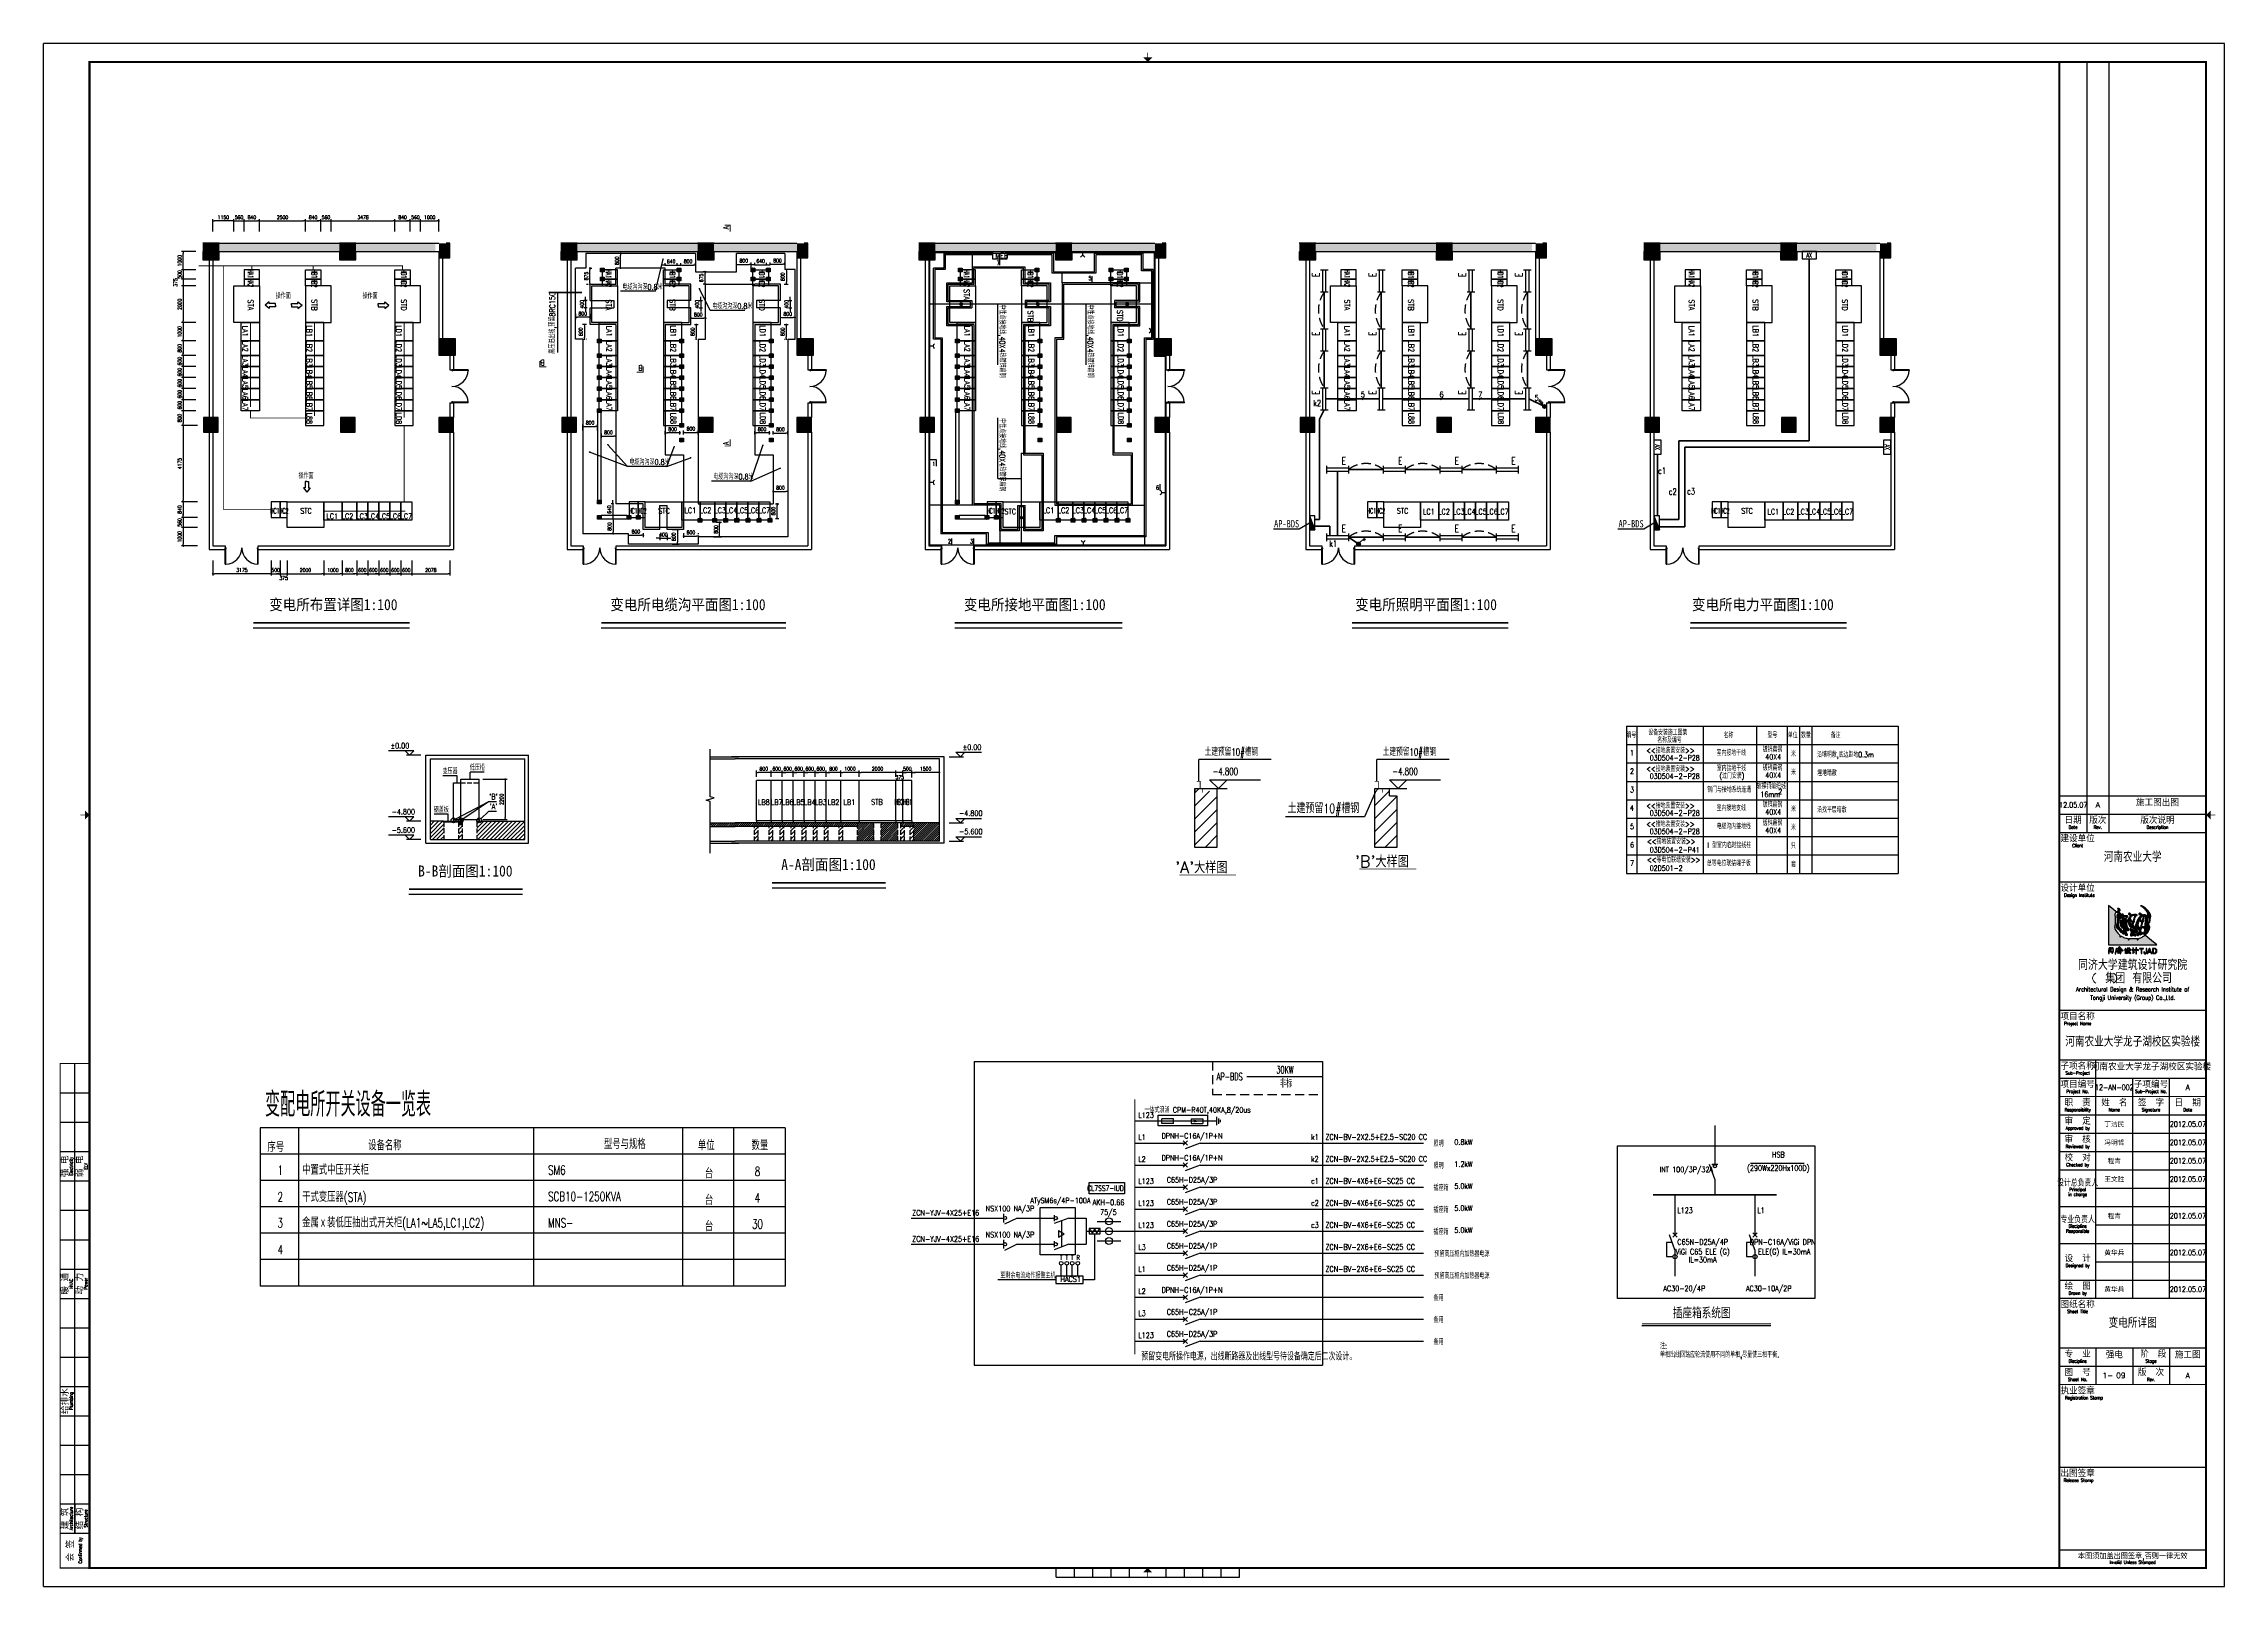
# Model space of a CAD drawing. Extents: x -336391 to 664021, y -458009 to -178412.
# Drawn here: x 545121 to 664021, y -458009 to -373909 of the extents above; entities that cross this region are included whole.
import ezdxf
from ezdxf.enums import TextEntityAlignment as Align

# ---------------------------------------------------------------- set-up
doc = ezdxf.new("R2010")
doc.units = 0
doc.header["$LTSCALE"] = 1000
doc.header["$MEASUREMENT"] = 0
for name, pattern in [('DASH', [0.35, 0.25, -0.1]), ('DASHED', [0.75, 0.5, -0.25]), ('DASHED2', [0.375, 0.25, -0.125])]:
    doc.linetypes.add(name, pattern=pattern)
doc.layers.get('0').update_dxf_attribs({"linetype": 'CONTINUOUS'})
doc.layers.get('Defpoints').update_dxf_attribs({"linetype": 'CONTINUOUS'})
for name, color, linetype in [('A-墙线', 7, 'CONTINUOUS'), ('A-门', 8, 'CONTINUOUS'), ('BPM', 4, 'CONTINUOUS'), ('COLUMN', 9, 'CONTINUOUS'), ('DOTLN', 8, 'DASHED'), ('ELE_DIM', 3, 'CONTINUOUS'), ('EQUIP', 3, 'CONTINUOUS'), ('EQUIP-箱柜', 3, 'CONTINUOUS'), ('EQUIP-通讯', 3, 'CONTINUOUS'), ('OTHER', 7, 'CONTINUOUS'), ('PUB_HATCH', 250, 'CONTINUOUS'), ('SIG_TEXT', 7, 'CONTINUOUS'), ('WALL', 7, 'CONTINUOUS'), ('WIRE-照明', 6, 'CONTINUOUS'), ('图框', 7, 'CONTINUOUS'), ('电气-文字', 4, 'CONTINUOUS'), ('电气-电缆沟', 9, 'CONTINUOUS'), ('电气-设备标注', 4, 'CONTINUOUS')]:
    doc.layers.add(name, color=color, linetype=linetype)
doc.layers.add('WIRE', color=6, linetype='CONTINUOUS', lineweight=50)
doc.styles.add('-TJHZTXTTJROMANS', font='TJROMANS.shx', dxfattribs={"bigfont": 'TJHZTXT.shx'})
doc.styles.add('_COMPLEX', font='COMPLEX.shx', dxfattribs={"width": 0.75})
doc.styles.add('_SIMPLEX', font='SIMPLEX.shx')
doc.styles.add('HZ', font='tjromans.shx', dxfattribs={"width": 0.75, "bigfont": 'tjhztxt.shx'})
doc.styles.add('HZTXT', font='tj-romans1.shx', dxfattribs={"width": 0.6, "bigfont": 'hztxt.shx'})
doc.styles.add('JIAO', font='tjromans.shx', dxfattribs={"width": 0.75, "bigfont": 'tjhztxt.shx'})
doc.styles.add('ROMANC', font='romanc', dxfattribs={"width": 0.9})
doc.styles.get("Standard").update_dxf_attribs({"font": 'simplex.shx', "bigfont": 'hztxt.shx'})
doc.styles.add('STYLE2', font='')
doc.styles.add('TKZ1', font='tjromant.shx', dxfattribs={"bigfont": 'tjhts.shx'})
doc.styles.add('TKZ1_tjhts.shx', font='tjromant.shx', dxfattribs={"bigfont": 'tjhts.shx'})
doc.styles.add('TKZ2_tjkts.shx', font='tjromant.shx', dxfattribs={"bigfont": 'tjkts.shx'})
doc.styles.add('WJ', font='romans.shx', dxfattribs={"width": 0.75, "bigfont": 'hzf.shx'})
doc.styles.add('黑体', font='simhei.ttf')
doc.styles.get('STYLE2').set_extended_font_data('SimSun')
doc.linetypes.add('Ground', pattern='A,0.75,-0.125,[135,sr.shx,S=0.1,R=0,X=-0.5,Y=0],0.125,-0.125', length=1.125)
doc.dimstyles.new('dq', dxfattribs={"dimtxt": 200, "dimasz": 100, "dimexe": 100, "dimexo": 200, "dimgap": 100, "dimtad": 1, "dimdec": 0, "dimdsep": 46, "dimtxsty": 'ROMANC', "dimblk1": 'DOT', "dimblk2": 'DOT', "dimsah": 1, "dimcen": 2.5, "dimadec": 0, "dimazin": 0, "dimtfac": 1, "dimtdec": 0, "dimtix": 1, "dimtmove": 2, "dimatfit": 3, "dimldrblk": 'DOT', "dimfxl": 0, "dimtolj": 1, "dimtzin": 0, "dimarcsym": 0})
pattern_1 = [(45, (416352.65, -273838.96), (-112.2532, 112.2532), [])]
pattern_2 = [(45, (741995.44, -579190.96), (56.1266, -56.1266), [])]

# ---------------------------------------------------------------- blocks, each defined once
blk = doc.blocks.new('_Dot')
at = {"color": 0, "linetype": 'ByBlock', "lineweight": -2}
blk.add_line((-0.5, 0), (-1, 0), dxfattribs=at)
at = {"color": 0, "linetype": 'ByBlock', "const_width": 0.5}
blk.add_lwpolyline([(-0.25, 0, 1), (0.25, 0, 1)], format="xyb", close=True, dxfattribs=at)
blk = doc.blocks.new('*D43')
at = {"layer": 'Defpoints', "color": 0}
for p in [(568864, -414003), (568864, -416203), (570287, -416203)]:
    blk.add_point(p, dxfattribs=at)
at = {"layer": '电气-文字', "color": 0, "lineweight": -2}
for p, q in [((569064, -414003), (570387, -414003)), ((570287, -414103), (570287, -416103)), ((569064, -416203), (570387, -416203))]:
    blk.add_line(p, q, dxfattribs=at)
at = {"layer": '电气-文字', "color": 0, "lineweight": -2, "xscale": 100, "yscale": 100, "zscale": 100}
for p, rotation in [((570287, -414003), 90), ((570287, -416203), 270)]:
    blk.add_blockref('_Dot', p, dxfattribs=dict(at, rotation=rotation))
at = {"layer": '电气-文字', "color": 0, "insert": (570087, -415103), "char_height": 200, "attachment_point": 5, "rotation": 90, "style": 'ROMANC'}
blk.add_mtext('\\A1;2200', dxfattribs=at)
blk = doc.blocks.new('*D50')
at = {"layer": 'Defpoints', "color": 0}
for p in [(592462, -413641), (592462, -414119), (593962, -414119)]:
    blk.add_point(p, dxfattribs=at)
at = {"layer": '电气-文字', "color": 0, "lineweight": -2}
for p, q in [((592462, -413919), (592462, -413541)), ((593862, -413641), (592562, -413641)), ((593962, -413919), (593962, -413541))]:
    blk.add_line(p, q, dxfattribs=at)
at = {"layer": '电气-文字', "color": 0, "lineweight": -2, "xscale": 100, "yscale": 100, "zscale": 100, "rotation": 180}
blk.add_blockref('_Dot', (592462, -413641), dxfattribs=at)
at = {"layer": '电气-文字', "color": 0, "lineweight": -2, "xscale": 100, "yscale": 100, "zscale": 100}
blk.add_blockref('_Dot', (593962, -413641), dxfattribs=at)
at = {"layer": '电气-文字', "color": 0, "insert": (593212, -413441), "char_height": 200, "attachment_point": 5, "style": 'ROMANC'}
blk.add_mtext('\\A1;1500', dxfattribs=at)
blk = doc.blocks.new('*D51')
at = {"layer": 'Defpoints', "color": 0}
for p in [(591962, -413641), (591962, -414083), (592462, -414119)]:
    blk.add_point(p, dxfattribs=at)
at = {"layer": '电气-文字', "color": 0, "lineweight": -2}
for p, q in [((591862, -413641), (591762, -413641)), ((591962, -413883), (591962, -413541)), ((592462, -413641), (591962, -413641)), ((592462, -413919), (592462, -413541)), ((592562, -413641), (592662, -413641))]:
    blk.add_line(p, q, dxfattribs=at)
at = {"layer": '电气-文字', "color": 0, "lineweight": -2, "xscale": 100, "yscale": 100, "zscale": 100}
blk.add_blockref('_Dot', (591962, -413641), dxfattribs=at)
at = {"layer": '电气-文字', "color": 0, "lineweight": -2, "xscale": 100, "yscale": 100, "zscale": 100, "rotation": 180}
blk.add_blockref('_Dot', (592462, -413641), dxfattribs=at)
at = {"layer": '电气-文字', "color": 0, "insert": (592212, -413441), "char_height": 200, "attachment_point": 5, "style": 'ROMANC'}
blk.add_mtext('\\A1;500', dxfattribs=at)
blk = doc.blocks.new('*D52')
at = {"layer": 'Defpoints', "color": 0}
for p in [(591587, -413641), (591587, -414083), (591962, -414083)]:
    blk.add_point(p, dxfattribs=at)
at = {"layer": '电气-文字', "color": 0, "lineweight": -2}
for p, q in [((591487, -413641), (591387, -413641)), ((591587, -413883), (591587, -413541)), ((591962, -413641), (591587, -413641)), ((591962, -413883), (591962, -413541)), ((592062, -413641), (592162, -413641))]:
    blk.add_line(p, q, dxfattribs=at)
at = {"layer": '电气-文字', "color": 0, "lineweight": -2, "xscale": 100, "yscale": 100, "zscale": 100}
blk.add_blockref('_Dot', (591587, -413641), dxfattribs=at)
at = {"layer": '电气-文字', "color": 0, "lineweight": -2, "xscale": 100, "yscale": 100, "zscale": 100, "rotation": 180}
blk.add_blockref('_Dot', (591962, -413641), dxfattribs=at)
at = {"layer": '电气-文字', "color": 0, "insert": (591798, -413901), "char_height": 200, "attachment_point": 5, "style": 'ROMANC'}
blk.add_mtext('\\A1;375', dxfattribs=at)
blk = doc.blocks.new('*D53')
at = {"layer": 'Defpoints', "color": 0}
for p in [(589587, -413641), (589587, -414083), (591587, -414083)]:
    blk.add_point(p, dxfattribs=at)
at = {"layer": '电气-文字', "color": 0, "lineweight": -2}
for p, q in [((589587, -413883), (589587, -413541)), ((591487, -413641), (589687, -413641)), ((591587, -413883), (591587, -413541))]:
    blk.add_line(p, q, dxfattribs=at)
at = {"layer": '电气-文字', "color": 0, "lineweight": -2, "xscale": 100, "yscale": 100, "zscale": 100, "rotation": 180}
blk.add_blockref('_Dot', (589587, -413641), dxfattribs=at)
at = {"layer": '电气-文字', "color": 0, "lineweight": -2, "xscale": 100, "yscale": 100, "zscale": 100}
blk.add_blockref('_Dot', (591587, -413641), dxfattribs=at)
at = {"layer": '电气-文字', "color": 0, "insert": (590587, -413441), "char_height": 200, "attachment_point": 5, "style": 'ROMANC'}
blk.add_mtext('\\A1;2000', dxfattribs=at)
blk = doc.blocks.new('*D54')
at = {"layer": 'Defpoints', "color": 0}
for p in [(588587, -413641), (588587, -414083), (589587, -414083)]:
    blk.add_point(p, dxfattribs=at)
at = {"layer": '电气-文字', "color": 0, "lineweight": -2}
for p, q in [((588587, -413883), (588587, -413541)), ((589487, -413641), (588687, -413641)), ((589587, -413883), (589587, -413541))]:
    blk.add_line(p, q, dxfattribs=at)
at = {"layer": '电气-文字', "color": 0, "lineweight": -2, "xscale": 100, "yscale": 100, "zscale": 100, "rotation": 180}
blk.add_blockref('_Dot', (588587, -413641), dxfattribs=at)
at = {"layer": '电气-文字', "color": 0, "lineweight": -2, "xscale": 100, "yscale": 100, "zscale": 100}
blk.add_blockref('_Dot', (589587, -413641), dxfattribs=at)
at = {"layer": '电气-文字', "color": 0, "insert": (589087, -413441), "char_height": 200, "attachment_point": 5, "style": 'ROMANC'}
blk.add_mtext('\\A1;1000', dxfattribs=at)
blk = doc.blocks.new('*D55')
at = {"layer": 'Defpoints', "color": 0}
for p in [(587787, -413641), (587787, -414083), (588587, -414083)]:
    blk.add_point(p, dxfattribs=at)
at = {"layer": '电气-文字', "color": 0, "lineweight": -2}
for p, q in [((587787, -413883), (587787, -413541)), ((588487, -413641), (587887, -413641)), ((588587, -413883), (588587, -413541))]:
    blk.add_line(p, q, dxfattribs=at)
at = {"layer": '电气-文字', "color": 0, "lineweight": -2, "xscale": 100, "yscale": 100, "zscale": 100, "rotation": 180}
blk.add_blockref('_Dot', (587787, -413641), dxfattribs=at)
at = {"layer": '电气-文字', "color": 0, "lineweight": -2, "xscale": 100, "yscale": 100, "zscale": 100}
blk.add_blockref('_Dot', (588587, -413641), dxfattribs=at)
at = {"layer": '电气-文字', "color": 0, "insert": (588187, -413441), "char_height": 200, "attachment_point": 5, "style": 'ROMANC'}
blk.add_mtext('\\A1;800', dxfattribs=at)
blk = doc.blocks.new('*D56')
at = {"layer": 'Defpoints', "color": 0}
for p in [(587187, -413641), (587187, -414083), (587787, -414083)]:
    blk.add_point(p, dxfattribs=at)
at = {"layer": '电气-文字', "color": 0, "lineweight": -2}
for p, q in [((587087, -413641), (586987, -413641)), ((587187, -413883), (587187, -413541)), ((587787, -413641), (587187, -413641)), ((587787, -413883), (587787, -413541)), ((587887, -413641), (587987, -413641))]:
    blk.add_line(p, q, dxfattribs=at)
at = {"layer": '电气-文字', "color": 0, "lineweight": -2, "xscale": 100, "yscale": 100, "zscale": 100}
blk.add_blockref('_Dot', (587187, -413641), dxfattribs=at)
at = {"layer": '电气-文字', "color": 0, "lineweight": -2, "xscale": 100, "yscale": 100, "zscale": 100, "rotation": 180}
blk.add_blockref('_Dot', (587787, -413641), dxfattribs=at)
at = {"layer": '电气-文字', "color": 0, "insert": (587487, -413441), "char_height": 200, "attachment_point": 5, "style": 'ROMANC'}
blk.add_mtext('\\A1;600', dxfattribs=at)
blk = doc.blocks.new('*D57')
at = {"layer": 'Defpoints', "color": 0}
for p in [(586587, -413641), (586587, -414083), (587187, -414083)]:
    blk.add_point(p, dxfattribs=at)
at = {"layer": '电气-文字', "color": 0, "lineweight": -2}
for p, q in [((586487, -413641), (586387, -413641)), ((586587, -413883), (586587, -413541)), ((587187, -413641), (586587, -413641)), ((587187, -413883), (587187, -413541)), ((587287, -413641), (587387, -413641))]:
    blk.add_line(p, q, dxfattribs=at)
at = {"layer": '电气-文字', "color": 0, "lineweight": -2, "xscale": 100, "yscale": 100, "zscale": 100}
blk.add_blockref('_Dot', (586587, -413641), dxfattribs=at)
at = {"layer": '电气-文字', "color": 0, "lineweight": -2, "xscale": 100, "yscale": 100, "zscale": 100, "rotation": 180}
blk.add_blockref('_Dot', (587187, -413641), dxfattribs=at)
at = {"layer": '电气-文字', "color": 0, "insert": (586887, -413441), "char_height": 200, "attachment_point": 5, "style": 'ROMANC'}
blk.add_mtext('\\A1;600', dxfattribs=at)
blk = doc.blocks.new('*D58')
at = {"layer": 'Defpoints', "color": 0}
for p in [(585987, -413641), (585987, -414083), (586587, -414083)]:
    blk.add_point(p, dxfattribs=at)
at = {"layer": '电气-文字', "color": 0, "lineweight": -2}
for p, q in [((585887, -413641), (585787, -413641)), ((585987, -413883), (585987, -413541)), ((586587, -413641), (585987, -413641)), ((586587, -413883), (586587, -413541)), ((586687, -413641), (586787, -413641))]:
    blk.add_line(p, q, dxfattribs=at)
at = {"layer": '电气-文字', "color": 0, "lineweight": -2, "xscale": 100, "yscale": 100, "zscale": 100}
blk.add_blockref('_Dot', (585987, -413641), dxfattribs=at)
at = {"layer": '电气-文字', "color": 0, "lineweight": -2, "xscale": 100, "yscale": 100, "zscale": 100, "rotation": 180}
blk.add_blockref('_Dot', (586587, -413641), dxfattribs=at)
at = {"layer": '电气-文字', "color": 0, "insert": (586287, -413441), "char_height": 200, "attachment_point": 5, "style": 'ROMANC'}
blk.add_mtext('\\A1;600', dxfattribs=at)
blk = doc.blocks.new('*D59')
at = {"layer": 'Defpoints', "color": 0}
for p in [(585387, -413641), (585387, -414083), (585987, -414083)]:
    blk.add_point(p, dxfattribs=at)
at = {"layer": '电气-文字', "color": 0, "lineweight": -2}
for p, q in [((585287, -413641), (585187, -413641)), ((585387, -413883), (585387, -413541)), ((585987, -413641), (585387, -413641)), ((585987, -413883), (585987, -413541)), ((586087, -413641), (586187, -413641))]:
    blk.add_line(p, q, dxfattribs=at)
at = {"layer": '电气-文字', "color": 0, "lineweight": -2, "xscale": 100, "yscale": 100, "zscale": 100}
blk.add_blockref('_Dot', (585387, -413641), dxfattribs=at)
at = {"layer": '电气-文字', "color": 0, "lineweight": -2, "xscale": 100, "yscale": 100, "zscale": 100, "rotation": 180}
blk.add_blockref('_Dot', (585987, -413641), dxfattribs=at)
at = {"layer": '电气-文字', "color": 0, "insert": (585687, -413441), "char_height": 200, "attachment_point": 5, "style": 'ROMANC'}
blk.add_mtext('\\A1;600', dxfattribs=at)
blk = doc.blocks.new('*D60')
at = {"layer": 'Defpoints', "color": 0}
for p in [(584787, -413641), (584787, -414083), (585387, -414083)]:
    blk.add_point(p, dxfattribs=at)
at = {"layer": '电气-文字', "color": 0, "lineweight": -2}
for p, q in [((584687, -413641), (584587, -413641)), ((584787, -413883), (584787, -413541)), ((585387, -413641), (584787, -413641)), ((585387, -413883), (585387, -413541)), ((585487, -413641), (585587, -413641))]:
    blk.add_line(p, q, dxfattribs=at)
at = {"layer": '电气-文字', "color": 0, "lineweight": -2, "xscale": 100, "yscale": 100, "zscale": 100}
blk.add_blockref('_Dot', (584787, -413641), dxfattribs=at)
at = {"layer": '电气-文字', "color": 0, "lineweight": -2, "xscale": 100, "yscale": 100, "zscale": 100, "rotation": 180}
blk.add_blockref('_Dot', (585387, -413641), dxfattribs=at)
at = {"layer": '电气-文字', "color": 0, "insert": (585087, -413441), "char_height": 200, "attachment_point": 5, "style": 'ROMANC'}
blk.add_mtext('\\A1;600', dxfattribs=at)
blk = doc.blocks.new('*D61')
at = {"layer": 'Defpoints', "color": 0}
for p in [(583987, -413641), (583987, -414083), (584787, -414083)]:
    blk.add_point(p, dxfattribs=at)
at = {"layer": '电气-文字', "color": 0, "lineweight": -2}
for p, q in [((583987, -413883), (583987, -413541)), ((584687, -413641), (584087, -413641)), ((584787, -413883), (584787, -413541))]:
    blk.add_line(p, q, dxfattribs=at)
at = {"layer": '电气-文字', "color": 0, "lineweight": -2, "xscale": 100, "yscale": 100, "zscale": 100, "rotation": 180}
blk.add_blockref('_Dot', (583987, -413641), dxfattribs=at)
at = {"layer": '电气-文字', "color": 0, "lineweight": -2, "xscale": 100, "yscale": 100, "zscale": 100}
blk.add_blockref('_Dot', (584787, -413641), dxfattribs=at)
at = {"layer": '电气-文字', "color": 0, "insert": (584387, -413441), "char_height": 200, "attachment_point": 5, "style": 'ROMANC'}
blk.add_mtext('\\A1;800', dxfattribs=at)
blk = doc.blocks.new('TJAD_TK_LOGO')
for points in [[(0.309, 0.239, -0.055111), (0.298, 0.218, -0.399817), (0.289, 0.213, -0.15154), (0.281, 0.216, -0.301448), (0.281, 0.226, 0.010306), (0.289, 0.248, -0.01851), (0.216, 0.33, -0.103184), (0.157, 0.423, -0.120959), (0.156, 0.5, 0.063512), (0.168, 0.638, 0.024265), (0.163, 0.716, -0.039016), (0.159, 0.759, -0.148803), (0.167, 0.795, -0.063522), (0.19, 0.819, -0.021561), (0.199, 0.827), (0, 0.989), (0, 0.014), (1.2, 0.014), (0.901, 0.256, -0.02734), (0.87, 0.232, -0.056811), (0.802, 0.195, -0.043653), (0.743, 0.178, 0.070224), (0.74, 0.168, -0.155586), (0.734, 0.146, -0.268078), (0.715, 0.144, 0.046034), (0.714, 0.151, -0.10837), (0.716, 0.158, 0.067272), (0.719, 0.172, 0.007869), (0.606, 0.171, -0.018474), (0.519, 0.174, 0.089356), (0.513, 0.16, -0.084297), (0.509, 0.144, -0.378712), (0.498, 0.137, -0.129516), (0.487, 0.142, 0.010082), (0.489, 0.148, -0.06366), (0.493, 0.159, -0.047427), (0.496, 0.17, 0.412458), (0.493, 0.175, 0.04646), (0.459, 0.179, -0.083304), (0.398, 0.192, -0.056916)], [(0.278, 0.851, 0.150805), (0.286, 0.87, 0.118181), (0.284, 0.888, 0.061251), (0.278, 0.901, 0.110829), (0.266, 0.912, 0.065976), (0.248, 0.919, 0.129921), (0.229, 0.92, 0.40681), (0.226, 0.916, 0.07663), (0.23, 0.907, -0.019502), (0.237, 0.896, -0.085799), (0.241, 0.884, -0.150999), (0.235, 0.858, -0.086307), (0.225, 0.846, -0.019332), (0.206, 0.833, 0.015742), (0.199, 0.827), (0.264, 0.775, -0.014783), (0.267, 0.774, -0.092021), (0.285, 0.767, -0.021612), (0.299, 0.758, 0.020501), (0.302, 0.757, -0.138406), (0.302, 0.756, -0.004327), (0.304, 0.756, 0.041521), (0.307, 0.755, 0.017006), (0.309, 0.756, 0.175362), (0.313, 0.76, 0.115175), (0.313, 0.77, 0.133458), (0.302, 0.795, 0.090138), (0.282, 0.811, 0.068529), (0.267, 0.817, -0.013934), (0.257, 0.819, -0.201719), (0.25, 0.824, -0.378426), (0.25, 0.831, -0.084166), (0.26, 0.837, 0.070184)], [(0.264, 0.775, 0.064867), (0.248, 0.774, 0.116531), (0.226, 0.765, 0.208218), (0.216, 0.75, 0.02194), (0.216, 0.741, -0.003556), (0.223, 0.64, -0.008585), (0.225, 0.606, -0.036626), (0.224, 0.587, -0.030322), (0.219, 0.565, 0.008639), (0.208, 0.528, 0.029199), (0.201, 0.493, 0.047639), (0.199, 0.469, 0.083135), (0.203, 0.45, 0.077424), (0.222, 0.419, 0.095524), (0.251, 0.392, 0.133345), (0.255, 0.391, 0.037671), (0.266, 0.395, -0.074764), (0.289, 0.401, -0.017227), (0.311, 0.402, 0.103318), (0.324, 0.403, 0.529251), (0.324, 0.406, 0.058891), (0.31, 0.414, -0.106556), (0.272, 0.441, -0.157893), (0.244, 0.5, -0.090292), (0.241, 0.541, -0.061166), (0.257, 0.612, -0.11155), (0.27, 0.637, -0.016825), (0.293, 0.661, -0.002917), (0.333, 0.697, 0.013927), (0.345, 0.708)], [(0.474, 0.731, 0.018572), (0.473, 0.731), (0.473, 0.732, 0.06936), (0.47, 0.733, 0.047212), (0.46, 0.735, 0.024282), (0.443, 0.735, -0.000753), (0.412, 0.735, -0.013374), (0.392, 0.736, -0.164458), (0.382, 0.74, -0.15617), (0.376, 0.751, 0.064833), (0.371, 0.765, 0.17195), (0.36, 0.774, 0.077232), (0.348, 0.779, 0.099365), (0.341, 0.778, 0.128164), (0.335, 0.776, 0.199677), (0.331, 0.766, 0.156287), (0.335, 0.754, 0.086381), (0.343, 0.746, 0.029794), (0.351, 0.742, -0.218512), (0.359, 0.734, -0.050196), (0.36, 0.726, -0.223734), (0.356, 0.72, -0.013892), (0.345, 0.708), (0.359, 0.697, -0.00619), (0.387, 0.712, -0.093205), (0.434, 0.721, -0.103421), (0.439, 0.72, -0.384925), (0.441, 0.717, -0.045853), (0.438, 0.703, -0.014561), (0.423, 0.658, 0.006316), (0.419, 0.648), (0.432, 0.637, -0.003465), (0.435, 0.644, -0.002724), (0.456, 0.704, -0.338072), (0.461, 0.707, 0.005218), (0.473, 0.707, 0.309415), (0.476, 0.708, 0.132077), (0.479, 0.71, 0.147744), (0.481, 0.715, 0.135646), (0.481, 0.723, 0.18433)], [(0.756, 0.375, 0.010654), (0.758, 0.371, 0.091005), (0.765, 0.363, 0.311976), (0.77, 0.363)]]:
    blk.add_hatch(color=256).paths.add_polyline_path(points)
h = blk.add_hatch(color=256)
h.paths.add_polyline_path([(0.393, 0.563, -0.011586), (0.397, 0.579, 0.253288), (0.396, 0.579, 0.095247), (0.388, 0.58, -0.0106), (0.376, 0.58, -0.133876), (0.361, 0.583, -0.082431), (0.345, 0.596, -0.01622), (0.332, 0.612, 0.042319), (0.324, 0.621, 0.140851), (0.317, 0.624, 0.145933), (0.308, 0.622, 0.038492), (0.302, 0.618), (0.302, 0.618, 0.000616), (0.3, 0.616, 0.032553), (0.298, 0.615, 0.095329), (0.294, 0.61, 0.096767), (0.291, 0.597, -0.001525), (0.288, 0.574, 0.034244), (0.285, 0.552, 0.085899), (0.292, 0.504, 0.097395), (0.314, 0.467, 0.083463), (0.339, 0.445, 0.098864), (0.352, 0.441, 0.30663), (0.356, 0.443, 0.075685), (0.361, 0.453, 0.009946), (0.371, 0.491, -0.023424), (0.378, 0.51, 0.034776)])
h.paths.add_polyline_path([(0.333, 0.372, 0.321528), (0.33, 0.377, 0.021484), (0.291, 0.382, 0.022843), (0.282, 0.382, 0.102534), (0.276, 0.381, 0.130045), (0.272, 0.378, 0.267367), (0.271, 0.374, -0.005872), (0.276, 0.364, 0.058515), (0.28, 0.355, 0.081344), (0.295, 0.338, 0.099387), (0.309, 0.33, 0.035917), (0.315, 0.328, 0.245908), (0.318, 0.33, 0.105203), (0.327, 0.349, -0.034055), (0.332, 0.365, 0.056891)])
h.paths.add_polyline_path([(0.431, 0.34, 0.245812), (0.436, 0.359, 0.065072), (0.425, 0.393, 0.134826), (0.425, 0.393, -0.114996), (0.425, 0.394, 0.061748), (0.418, 0.405, 0.16919), (0.41, 0.409, 0.009694), (0.393, 0.411, 0.017654), (0.382, 0.412, 0.044621), (0.374, 0.411, 0.15913), (0.368, 0.408, 0.263058), (0.367, 0.404, 0.037983), (0.375, 0.384, -0.091013), (0.378, 0.375, -0.183458), (0.376, 0.37, -0.186991), (0.37, 0.367, -0.076588), (0.364, 0.367, 0.012233), (0.357, 0.368, 0.175338), (0.353, 0.367, 0.023216), (0.34, 0.33, 0.04069), (0.336, 0.312, 0.28537), (0.339, 0.306, 0.048651), (0.347, 0.302, -0.083296), (0.359, 0.295, 0.044689), (0.367, 0.289, 0.196761), (0.378, 0.288, 0.127879), (0.395, 0.298, 0.050671)])
h.paths.add_polyline_path([(0.463, 0.285, 0.013244), (0.461, 0.293, 0.042352), (0.454, 0.311, 0.086452), (0.451, 0.314, 0.181931), (0.447, 0.314, 0.105167), (0.437, 0.307, 0.063777), (0.422, 0.289, 0.079039), (0.415, 0.273, 0.295118), (0.417, 0.263, 0.12746), (0.426, 0.259, 0.051219), (0.438, 0.258, -0.006938), (0.459, 0.255, 0.101871), (0.472, 0.256, 0.282022), (0.475, 0.26, 0.127329), (0.473, 0.266), (0.473, 0.266, -0.004335)])
h.paths.add_polyline_path([(0.658, 0.308, -0.058552), (0.645, 0.335, -0.043685), (0.641, 0.359, 0.088622), (0.637, 0.372, 0.151789), (0.622, 0.385, -0.046532), (0.606, 0.394, 0.04555), (0.599, 0.398, 0.043142), (0.597, 0.399), (0.597, 0.399, 0.251715), (0.586, 0.396, 0.137334), (0.576, 0.371, -0.022108), (0.571, 0.349, 0.025269), (0.557, 0.305, -0.028381), (0.55, 0.284, 0.095667), (0.544, 0.258, 0.266705), (0.554, 0.241, 0.133638), (0.581, 0.24, 0.117773), (0.634, 0.259, 0.081266), (0.66, 0.285, 0.080524), (0.663, 0.292), (0.663, 0.292), (0.664, 0.292), (0.664, 0.295), (0.663, 0.295, 0.059624)])
h.paths.add_polyline_path([(0.568, 0.406, 0.121011), (0.564, 0.41, 0.051248), (0.55, 0.42, 0.077555), (0.545, 0.422, 0.238499), (0.542, 0.421, 0.167798), (0.541, 0.418, 0.09655), (0.541, 0.4, -0.014406), (0.543, 0.392, -0.00033), (0.545, 0.375, 0.1059), (0.551, 0.357, 0.313865), (0.556, 0.357, 0.231713), (0.56, 0.364, 0.026659), (0.564, 0.385, -0.007425), (0.568, 0.4, 0.16995)])
h.paths.add_polyline_path([(0.679, 0.25, 0.082015), (0.68, 0.258, 0.360369), (0.675, 0.264, 0.094324), (0.668, 0.263, 0.109868), (0.666, 0.263, -0.017853), (0.664, 0.262), (0.663, 0.262, 0.095638), (0.652, 0.251, 0.069381), (0.647, 0.242, 0.391778), (0.649, 0.238, 0.16265), (0.658, 0.237, 0.029698), (0.663, 0.239), (0.664, 0.239, 0.027865), (0.674, 0.243, 0.232972)])
h.paths.add_polyline_path([(0.765, 0.309, -0.00792), (0.766, 0.312, -0.04061), (0.767, 0.316, 0.057732), (0.769, 0.323, 0.231089), (0.766, 0.331, 0.223752), (0.755, 0.33, 0.032861), (0.734, 0.315, -0.012035), (0.716, 0.303, 0.160241), (0.7, 0.287, 0.160304), (0.7, 0.267, 0.221951), (0.709, 0.256, 0.080228), (0.726, 0.248, 0.124433), (0.741, 0.247, 0.177577), (0.748, 0.255, 0.06059), (0.758, 0.283, -0.013372)])
h = blk.add_hatch(color=256)
h.paths.add_polyline_path([(0.419, 0.648), (0.359, 0.697, 0.122439), (0.344, 0.679, 0.077208), (0.338, 0.662, 0.221374), (0.343, 0.64, -0.044103), (0.353, 0.625, 0.092474), (0.367, 0.606, 0.149827), (0.383, 0.599, 0.078107), (0.401, 0.6, 0.300992), (0.408, 0.607, 0.003448), (0.412, 0.624, -0.014936)])
h.paths.add_polyline_path([(0.448, 0.531, -0.118411), (0.466, 0.61), (0.432, 0.637, 0.013731), (0.424, 0.609, 0.354128), (0.426, 0.607, 0.149403), (0.425, 0.606, -0.033756), (0.429, 0.605, -0.301225), (0.432, 0.602, -0.067966), (0.431, 0.585, -0.155357), (0.425, 0.583, -0.0383), (0.418, 0.581, 0.394404), (0.414, 0.577, -0.002997), (0.393, 0.506, 0.027314), (0.376, 0.437, 0.262389), (0.377, 0.431, 0.054171), (0.409, 0.43, -0.120269), (0.432, 0.428, -0.238212), (0.445, 0.415, -0.030328), (0.452, 0.384, 0.177342), (0.459, 0.369, 0.189169), (0.473, 0.367, 0.024901), (0.494, 0.37, 0.43233), (0.503, 0.381, 0.054023), (0.499, 0.406, 0.072563), (0.493, 0.423, -0.024272), (0.473, 0.455, -0.09052)])
h.paths.add_polyline_path([(0.591, 0.509), (0.494, 0.587, 0.02545), (0.492, 0.572, 0.128799), (0.501, 0.52, 0.044216), (0.522, 0.484, 0.076323), (0.548, 0.46, 0.034366), (0.562, 0.452, 0.076032), (0.572, 0.449, 0.341488), (0.575, 0.451, 0.069217), (0.584, 0.479, 0.009229)])
h.paths.add_polyline_path([(0.606, 0.496, 0.003269), (0.602, 0.481, 0.051211), (0.597, 0.445, 0.204101), (0.599, 0.435, -0.011598), (0.623, 0.42, -0.044991), (0.66, 0.394, -0.200983), (0.669, 0.38, -0.006426), (0.679, 0.338, 0.079721), (0.687, 0.311, 0.326464), (0.691, 0.309, 0.087838), (0.695, 0.311, 0.087656), (0.715, 0.332, 0.286319), (0.72, 0.36, 0.076349), (0.701, 0.389, -0.160397), (0.676, 0.44), (0.676, 0.44)])
h.paths.add_polyline_path([(0.852, 0.297), (0.79, 0.347, 0.007087), (0.777, 0.301, 0.070922), (0.774, 0.275, 0.248353), (0.779, 0.265, 0.199635), (0.795, 0.268, -0.006886), (0.813, 0.275, 0.05678), (0.847, 0.293, 0.006803)])
h = blk.add_hatch(color=256)
h.paths.add_polyline_path([(0.712, 0.755, 0.083086), (0.708, 0.761, 0.127732), (0.701, 0.764, 0.060999), (0.673, 0.768, 0.050289), (0.649, 0.769, 0.061315), (0.626, 0.765, -0.058239), (0.605, 0.759, -0.023274), (0.577, 0.756, -0.318074), (0.565, 0.762, -0.012807), (0.546, 0.787, 0.176594), (0.527, 0.801, 0.141446), (0.512, 0.802, 0.254042), (0.501, 0.793, 0.094349), (0.5, 0.777, 0.272202), (0.507, 0.767, 0.06938), (0.523, 0.763, -0.099001), (0.54, 0.758, -0.173209), (0.549, 0.747, -0.244282), (0.547, 0.738, -0.042049), (0.531, 0.716, 0.019533), (0.504, 0.683, 0.074328), (0.489, 0.659, -0.003717), (0.466, 0.61), (0.494, 0.587, -0.03259), (0.498, 0.607, -0.114709), (0.504, 0.617), (0.507, 0.619), (0.509, 0.62), (0.512, 0.62), (0.514, 0.619), (0.523, 0.614), (0.529, 0.609), (0.548, 0.592), (0.554, 0.586), (0.555, 0.586, 0.137325), (0.563, 0.582, 0.052206), (0.581, 0.58, -0.039081), (0.596, 0.578, -0.061234), (0.6, 0.577, -0.389955), (0.602, 0.574, -0.015439), (0.601, 0.566, -0.009793), (0.592, 0.514, -0.001555), (0.591, 0.509), (0.606, 0.496, -0.005675), (0.613, 0.522, 0.021764), (0.624, 0.57, -0.037231), (0.627, 0.579, -0.166808), (0.63, 0.581, 0.014415), (0.637, 0.584, 0.232872), (0.642, 0.591, 0.087887), (0.641, 0.601, 0.002273), (0.638, 0.615, -0.178357), (0.638, 0.619, -0.001216), (0.651, 0.66, -0.011476), (0.664, 0.699, -0.017032), (0.676, 0.729, -0.192629), (0.689, 0.74, -0.05264), (0.702, 0.745, 0.121865), (0.712, 0.748, 0.384919)])
h.paths.add_polyline_path([(0.597, 0.737, -0.021509), (0.628, 0.747, -0.053885), (0.638, 0.749, -0.363115), (0.652, 0.741, -0.093078), (0.646, 0.705, 0.023125), (0.622, 0.626, -0.067346), (0.613, 0.603, -0.278742), (0.606, 0.6, -0.067064), (0.586, 0.602, -0.223721), (0.563, 0.619, -0.070697), (0.543, 0.661, -0.171192), (0.544, 0.69, -0.090372), (0.564, 0.717, -0.097027)], flags=16)
h = blk.add_hatch(color=256)
h.paths.add_polyline_path([(0.982, 0.688, -0.266995), (0.988, 0.691, -0.078548), (0.994, 0.689, -0.061401), (1.001, 0.685, -0.140506), (1.007, 0.676, -0.075077), (1.01, 0.653, -0.023792), (1.008, 0.62, 0.028581), (1.007, 0.585, 0.083513), (1.009, 0.572, 0.556873), (1.014, 0.571, 0.099876), (1.028, 0.596, 0.058859), (1.035, 0.633, 0.00868), (1.036, 0.66, -0.055868), (1.045, 0.71, 0.012909), (1.049, 0.719, 0.07627), (1.048, 0.734, 0.168287), (0.983, 0.856, 0.045812), (0.89, 0.946, 0.082299), (0.824, 0.983, 0.045024), (0.802, 0.988, 0.184323), (0.796, 0.987, 0.401214), (0.797, 0.985, 0.073894), (0.803, 0.98, 0.009968), (0.828, 0.967, -0.045085), (0.849, 0.953, -0.042435), (0.89, 0.913, -0.014659), (0.933, 0.859, -0.075958), (0.979, 0.767, 0.183281), (0.919, 0.704, 0.093166), (0.905, 0.577, 0.002645), (0.905, 0.539), (0.95, 0.539, -0.021718), (0.951, 0.561, -0.060902), (0.951, 0.563, -0.750169), (0.953, 0.563, -0.062141), (0.956, 0.558, -0.02804), (0.962, 0.541, -0.001207), (0.963, 0.539), (0.999, 0.539), (0.998, 0.542), (0.986, 0.581, -0.042759), (0.971, 0.648, -0.166183), (0.976, 0.68, -0.02967)])
h.paths.add_polyline_path([(0.921, 0.747, 0.337691), (0.922, 0.75, 0.234051), (0.918, 0.756, 0.085029), (0.898, 0.762, 0.109404), (0.867, 0.76, 0.027051), (0.842, 0.75, 0.096966), (0.82, 0.779, 0.147389), (0.788, 0.798, 0.110178), (0.765, 0.798, 0.193659), (0.754, 0.789, 0.105864), (0.751, 0.781, 0.322715), (0.756, 0.77, 0.090222), (0.775, 0.763, 0.021428), (0.79, 0.76, -0.062248), (0.802, 0.756, -0.0489), (0.814, 0.75, 0.061445), (0.828, 0.743, 0.045204), (0.773, 0.709, 0.105153), (0.746, 0.68, 0.017534), (0.699, 0.593, 0.04727), (0.677, 0.539), (0.731, 0.539, -0.016538), (0.733, 0.546, -0.06987), (0.755, 0.615, -0.55525), (0.762, 0.616, 0.087068), (0.773, 0.608, 0.000587), (0.779, 0.605, 0.051645), (0.781, 0.604, 0.002312), (0.798, 0.592, 0.1078), (0.815, 0.585, 0.06971), (0.83, 0.588, -0.002349), (0.824, 0.554, -0.014725), (0.822, 0.539), (0.839, 0.539, -0.003665), (0.842, 0.55, -0.003176), (0.85, 0.584, -0.214328), (0.855, 0.589, 0.079005), (0.864, 0.594, 0.136284), (0.869, 0.604, 0.042038), (0.87, 0.61, 0.121208), (0.869, 0.615, 0.033156), (0.864, 0.622, -0.089896), (0.861, 0.627, -0.153361), (0.862, 0.632, -0.00558), (0.876, 0.678, -0.02004), (0.892, 0.724, -0.10938), (0.9, 0.737, 0.024126), (0.911, 0.741, 0.094696)])
h.paths.add_polyline_path([(0.871, 0.737, -0.143663), (0.867, 0.714, 0.018808), (0.849, 0.654, -0.117601), (0.837, 0.612, -0.229986), (0.819, 0.61, -0.2857), (0.79, 0.639, -0.267121), (0.803, 0.697, -0.053371), (0.832, 0.724, -0.07094), (0.861, 0.743, -0.49062)], flags=16)
h = blk.add_hatch(color=256)
h.paths.add_polyline_path([(0.952, 0.5, -0.00262), (0.951, 0.526, -0.01182), (0.95, 0.539), (0.905, 0.539, 0.006126), (0.905, 0.449, 0.002492), (0.906, 0.412, 0.048247), (0.887, 0.46, 0.065909), (0.883, 0.465, 0.224936), (0.877, 0.467, 0.038284), (0.864, 0.466, -0.06616), (0.83, 0.465, -0.485088), (0.827, 0.467, -0.101913), (0.828, 0.487, -0.016956), (0.839, 0.539), (0.822, 0.539, -0.017973), (0.817, 0.52, -0.010562), (0.81, 0.476, -0.208845), (0.803, 0.461, -0.11949), (0.791, 0.457, -0.131776), (0.748, 0.465, -0.127624), (0.732, 0.488, -0.118385), (0.731, 0.539), (0.677, 0.539, 0.005191), (0.675, 0.533, 0.105733), (0.676, 0.44), (0.718, 0.405), (0.745, 0.405, -0.078177), (0.747, 0.414, -0.129583), (0.758, 0.426, -0.224047), (0.779, 0.429, -0.071036), (0.78, 0.429, 0.101063), (0.781, 0.428, -0.019588), (0.783, 0.428, -0.023828), (0.784, 0.427, -0.322257), (0.79, 0.416, -0.013384), (0.788, 0.405), (0.804, 0.405, -0.014271), (0.808, 0.414, -0.194353), (0.821, 0.43, -0.094044), (0.855, 0.439, -0.035175), (0.871, 0.44, -0.177154), (0.88, 0.432, -0.054292), (0.893, 0.405), (0.948, 0.405, 0.016129), (0.951, 0.417, 0.043741), (0.953, 0.46, 0.012835)])
h.paths.add_polyline_path([(1.021, 0.458), (1.011, 0.5), (0.999, 0.539), (0.963, 0.539, -0.013434), (0.968, 0.518, -0.01242), (0.972, 0.498, -0.017255), (0.974, 0.479, -0.024091), (0.974, 0.433, -0.03797), (0.971, 0.405), (1.012, 0.405, 0.01383), (1.019, 0.427, 0.116879)])
h.paths.add_polyline_path([(0.967, 0.319, 0.068823), (0.992, 0.356, 0.031999), (1.012, 0.405), (0.971, 0.405, -0.002893), (0.971, 0.403, -0.072675), (0.96, 0.375, -0.038888), (0.948, 0.355, -0.02059), (0.929, 0.332, -0.114728), (0.923, 0.326, -0.052839), (0.914, 0.32), (0.911, 0.319), (0.909, 0.319), (0.909, 0.322), (0.914, 0.334), (0.918, 0.341), (0.933, 0.363), (0.941, 0.383), (0.941, 0.384, 0.030329), (0.948, 0.405), (0.893, 0.405, -0.019139), (0.897, 0.395, -0.131139), (0.901, 0.371, -0.068706), (0.888, 0.337, -0.106182), (0.87, 0.312, -0.027075), (0.852, 0.297), (0.901, 0.256, 0.015633), (0.918, 0.272, -0.009266)])
h = blk.add_hatch(color=256)
h.paths.add_polyline_path([(0.798, 0.379, -0.041396), (0.804, 0.405), (0.788, 0.405, -0.011453), (0.786, 0.396, -0.01007), (0.783, 0.379, -0.034546), (0.778, 0.371, -0.087737), (0.77, 0.363), (0.79, 0.347), (0.79, 0.347, 0.020125)])
h.paths.add_polyline_path([(0.745, 0.405), (0.718, 0.405), (0.756, 0.375, -0.051476), (0.747, 0.393, -0.099669)])
h = blk.add_hatch(color=256)
h.paths.add_polyline_path([(0.109, -0.055, 0.215782), (0.096, -0.053, 0.067417), (0.088, -0.057, -0.168397), (0.072, -0.061, -0.018722), (0.056, -0.059, 0.069135), (0.037, -0.058, -0.211583), (0.032, -0.057, 0.012327), (0.027, -0.054, 0.18165), (0.023, -0.055, 0.234564), (0.014, -0.061, 0.06939), (0.009, -0.077, 0.040114), (0.004, -0.126, 0.00862), (0.004, -0.151, 0.034302), (0.003, -0.186, 0.240525), (0.011, -0.199, 0.151405), (0.014, -0.2, 0.254247), (0.016, -0.192, 0.038225), (0.017, -0.166, -0.061608), (0.019, -0.146, 0.026815), (0.022, -0.113, -0.054652), (0.026, -0.093, -0.028262), (0.029, -0.084, -0.253686), (0.038, -0.079, 0.007206), (0.049, -0.078, -0.006599), (0.073, -0.075, 0.009999), (0.084, -0.072, -0.062381), (0.093, -0.073, -0.15567), (0.099, -0.077, -0.051163), (0.105, -0.085, -0.102101), (0.107, -0.091, -0.03095), (0.107, -0.129, 0.010088), (0.107, -0.15, -0.131285), (0.104, -0.163, -0.019629), (0.101, -0.168, -0.485137), (0.096, -0.17, 0.001583), (0.093, -0.168, 0.165296), (0.088, -0.17, 0.24859), (0.085, -0.178, 0.066176), (0.088, -0.189, 0.038595), (0.091, -0.194, 0.378365), (0.095, -0.196, 0.077759), (0.104, -0.183, 0.016012), (0.112, -0.17, 0.054651), (0.118, -0.155, 0.087206), (0.123, -0.112, 0.064902), (0.117, -0.068, 0.144064)])
h.paths.add_polyline_path([(0.063, -0.093), (0.056, -0.093), (0.053, -0.094), (0.049, -0.096), (0.047, -0.097), (0.046, -0.1, 0.333571), (0.046, -0.104, 0.045952), (0.052, -0.107, 0.064784), (0.062, -0.109, 0.210865), (0.068, -0.107, 0.127927), (0.071, -0.102, 0.211886), (0.07, -0.096, 0.12013), (0.067, -0.094)], flags=17)
h.paths.add_polyline_path([(0.058, -0.146, -0.039434), (0.061, -0.152, 0.054133), (0.064, -0.158, 0.123184), (0.08, -0.15, 0.140353), (0.084, -0.143, 0.284617), (0.083, -0.139, -0.012464), (0.076, -0.135, 0.016141), (0.064, -0.126, -0.029736), (0.041, -0.127, -0.149024), (0.037, -0.13, 0.190304), (0.034, -0.134, 0.089845), (0.033, -0.143, 0.171078), (0.041, -0.157, 0.249801), (0.05, -0.159, 0.378768), (0.055, -0.153, 0.031236), (0.054, -0.146), (0.056, -0.144)], flags=17)
h.paths.add_polyline_path([(0.194, -0.081, -0.130766), (0.193, -0.083, -0.049), (0.189, -0.09, 0.175351), (0.187, -0.096, 0.389375), (0.189, -0.097, 0.146359), (0.197, -0.094, 0.079034), (0.202, -0.089, 0.101244), (0.205, -0.084, 0.132531), (0.205, -0.077, 0.067751), (0.203, -0.072, 0.050259), (0.2, -0.068, 0.454265), (0.198, -0.068, 0.06765), (0.196, -0.073, 0.007561)])
h.paths.add_polyline_path([(0.189, -0.104, 0.313541), (0.186, -0.1, 0.335576), (0.183, -0.102, 0.015792), (0.178, -0.135, -0.057755), (0.171, -0.161, 0.000363), (0.163, -0.186, 0.094511), (0.167, -0.207, 0.230423), (0.17, -0.211, 0.369117), (0.176, -0.206, 0.039319), (0.18, -0.185, -0.109188), (0.189, -0.149, 0.00425), (0.191, -0.143, 0.032369), (0.189, -0.118, -0.025515)])
h.paths.add_polyline_path([(0.251, -0.045, 0.093827), (0.236, -0.063, 0.302072), (0.237, -0.068, 0.296548), (0.244, -0.068, 0.04254), (0.259, -0.06, -0.129019), (0.275, -0.057, -0.117204), (0.279, -0.058, -0.328405), (0.279, -0.061, -0.051459), (0.27, -0.072, 0.085646), (0.26, -0.09, 0.031903), (0.26, -0.093, -0.315533), (0.256, -0.098, -0.134544), (0.251, -0.099, -0.408117), (0.248, -0.096, 0.035639), (0.244, -0.085, 0.084333), (0.242, -0.081, 0.358627), (0.239, -0.08, 0.227473), (0.233, -0.092, 0.148882), (0.235, -0.099, -0.254787), (0.236, -0.106, -0.110418), (0.229, -0.113, -0.032156), (0.217, -0.121, 0.122106), (0.21, -0.128, 0.074479), (0.204, -0.144, 0.233421), (0.206, -0.152, 0.316166), (0.217, -0.152, 0.122903), (0.231, -0.14, 0.056501), (0.241, -0.125, -0.025506), (0.247, -0.11, -0.174643), (0.26, -0.101, 0.004602), (0.266, -0.098, -0.251477), (0.264, -0.107, -0.130218), (0.259, -0.112, 0.16089), (0.254, -0.116, 0.172735), (0.253, -0.123, 0.448793), (0.261, -0.125, 0.141971), (0.272, -0.109, 0.057248), (0.276, -0.094, -0.334885), (0.284, -0.087, -0.076773), (0.288, -0.087, -0.545841), (0.289, -0.089, -0.008092), (0.289, -0.104, 0.139136), (0.295, -0.124, 0.144746), (0.301, -0.128, 0.355116), (0.304, -0.126, 0.046986), (0.306, -0.118, 0.052614), (0.307, -0.115, 0.237681), (0.306, -0.113, 0.025436), (0.302, -0.111, -0.354836), (0.298, -0.107, -0.049448), (0.297, -0.093, -0.035628), (0.297, -0.088, -0.387964), (0.3, -0.084, -0.009611), (0.307, -0.081, 0.187317), (0.311, -0.078, 0.232403), (0.311, -0.072, 0.143525), (0.31, -0.072, 0.022411), (0.288, -0.082, -0.00319), (0.28, -0.086, -0.206179), (0.276, -0.086, -0.165764), (0.274, -0.084, -0.217969), (0.274, -0.08, -0.110096), (0.284, -0.068, -0.031862), (0.296, -0.059, 0.078929), (0.299, -0.057, 0.264707), (0.3, -0.055, 0.034215), (0.298, -0.052, 0.174735), (0.296, -0.052, 0.001752), (0.292, -0.052, -0.177458), (0.287, -0.05, -0.140307), (0.283, -0.047, -0.275752), (0.284, -0.041, 0.167681), (0.285, -0.035, 0.301407), (0.279, -0.03, 0.08311), (0.273, -0.03, 0.130737)])
h.paths.add_polyline_path([(0.327, -0.118, 0.027579), (0.343, -0.127, 0.154526), (0.354, -0.127, 0.082415), (0.363, -0.125, 0.312986), (0.363, -0.119, 0.221824), (0.36, -0.116, 0.031656), (0.355, -0.116, -0.00721), (0.342, -0.112, -0.071904), (0.327, -0.106, -0.267193), (0.324, -0.1, -0.023267), (0.328, -0.092, 0.395574), (0.325, -0.085, 0.188464), (0.317, -0.087, 0.051998), (0.311, -0.09, 0.108508), (0.306, -0.097, 0.200123), (0.304, -0.104, 0.191616), (0.308, -0.109, -0.01282)])
h.paths.add_polyline_path([(0.306, -0.135, 0.188222), (0.299, -0.134, 0.20573), (0.291, -0.139, 0.018376), (0.285, -0.149, -0.117409), (0.277, -0.159, -0.060927), (0.277, -0.146, 0.215117), (0.274, -0.142, 0.470033), (0.27, -0.143, -0.045545), (0.262, -0.149, -0.074224), (0.255, -0.151, -0.568137), (0.252, -0.149, -0.07678), (0.253, -0.144, 0.100197), (0.253, -0.135, 0.387299), (0.25, -0.133, 0.118665), (0.248, -0.134, 0.185429), (0.241, -0.147, -0.018374), (0.239, -0.158, 0.026924), (0.236, -0.169, -0.013447), (0.235, -0.18, 0.097057), (0.236, -0.192, 0.277047), (0.24, -0.195, 0.192921), (0.243, -0.193, 0.125735), (0.246, -0.18, -0.084178), (0.249, -0.165, -0.292454), (0.257, -0.16, -0.427415), (0.263, -0.166, -0.039723), (0.262, -0.177, 0.744354), (0.267, -0.179, 0.173973), (0.275, -0.172, -0.079593), (0.283, -0.162, 0.037997), (0.292, -0.152, -0.536451), (0.3, -0.152, -0.220641), (0.303, -0.166, -0.033334), (0.3, -0.178, -0.02197), (0.292, -0.196, -0.036413), (0.288, -0.204, 0.059035), (0.288, -0.205, 0.221247), (0.289, -0.208, 0.229092), (0.291, -0.208, 0.104052), (0.294, -0.206, 0.039622), (0.303, -0.189, 0.031663), (0.312, -0.173, 0.083922), (0.315, -0.156, 0.095464), (0.311, -0.142, 0.118136)])
h.paths.add_polyline_path([(0.429, -0.094), (0.441, -0.085, 0.028783), (0.422, -0.063), (0.41, -0.071, -0.06685)])
h.paths.add_polyline_path([(0.421, -0.105), (0.402, -0.104), (0.397, -0.104), (0.395, -0.104), (0.395, -0.118), (0.401, -0.118), (0.409, -0.117), (0.416, -0.117), (0.416, -0.171, -0.223037), (0.41, -0.183, -0.003297), (0.409, -0.184), (0.42, -0.194, 0.201777), (0.422, -0.192, -0.033526), (0.454, -0.166, -0.02738), (0.447, -0.153, -0.067274), (0.43, -0.17, -0.004515), (0.43, -0.112, -0.051491), (0.431, -0.104)])
h.paths.add_polyline_path([(0.468, -0.078), (0.468, -0.091, -0.202539), (0.461, -0.102, -0.066868), (0.447, -0.111, -0.101276), (0.461, -0.119, 0.145344), (0.479, -0.102, 0.140249), (0.482, -0.075, -0.003162), (0.512, -0.075, -0.016144), (0.511, -0.091, 0.052901), (0.512, -0.109, 0.214665), (0.515, -0.112, 0.093296), (0.515, -0.112, 0.137117), (0.524, -0.113, 0.000424), (0.537, -0.112, 0.022294), (0.552, -0.111), (0.554, -0.095), (0.55, -0.096), (0.546, -0.097), (0.542, -0.098), (0.536, -0.099), (0.532, -0.1), (0.527, -0.099), (0.526, -0.096), (0.527, -0.081), (0.528, -0.063), (0.521, -0.063), (0.511, -0.063), (0.498, -0.063), (0.486, -0.063), (0.477, -0.063), (0.467, -0.063)])
h.paths.add_polyline_path([(0.506, -0.122, -0.002263), (0.465, -0.122, -0.028919), (0.449, -0.121), (0.449, -0.135), (0.457, -0.134), (0.467, -0.133, -0.001197), (0.501, -0.133, 0.000411), (0.519, -0.133, -0.117897), (0.498, -0.165, -0.081518), (0.473, -0.138), (0.459, -0.142, 0.067412), (0.487, -0.172, -0.099344), (0.437, -0.187, -0.117302), (0.449, -0.199, 0.051291), (0.498, -0.18, 0.052048), (0.547, -0.197, -0.102524), (0.557, -0.182, -0.086164), (0.51, -0.172, 0.112398), (0.541, -0.121, -0.018709)])
h.paths.add_polyline_path([(0.604, -0.118), (0.604, -0.175, -0.094232), (0.598, -0.183), (0.608, -0.197), (0.647, -0.161), (0.64, -0.147), (0.619, -0.169), (0.619, -0.124, -0.058001), (0.621, -0.106, 0.319569), (0.62, -0.105, 0.045142), (0.606, -0.106, 0.020451), (0.594, -0.106, -0.034776), (0.578, -0.105), (0.578, -0.119, -0.030546)])
h.paths.add_polyline_path([(0.61, -0.06), (0.595, -0.066, -0.049542), (0.614, -0.094), (0.63, -0.087, 0.030356)])
h.paths.add_polyline_path([(0.66, -0.105, -0.019379), (0.635, -0.104), (0.635, -0.119, -0.02608), (0.66, -0.118), (0.682, -0.118), (0.682, -0.173, -0.021278), (0.681, -0.201), (0.697, -0.201, -0.017067), (0.697, -0.172), (0.697, -0.118), (0.715, -0.118, -0.024313), (0.741, -0.119), (0.741, -0.104, -0.018656), (0.71, -0.105), (0.697, -0.105), (0.697, -0.077, -0.143011), (0.702, -0.059, 0.162811), (0.697, -0.057, 0.035376), (0.685, -0.056, 0.004148), (0.681, -0.056, -0.046173), (0.682, -0.068, -0.00345), (0.682, -0.105, -0.001359)])
h.paths.add_polyline_path([(0.767, -0.069), (0.767, -0.085), (0.808, -0.085), (0.808, -0.2), (0.826, -0.2), (0.826, -0.085), (0.867, -0.085), (0.867, -0.069)])
h.paths.add_polyline_path([(0.93, -0.157, -0.040499), (0.929, -0.174, -0.3078), (0.915, -0.188, -0.189438), (0.897, -0.184, -0.186489), (0.89, -0.172, -0.07743), (0.889, -0.158), (0.872, -0.158, 0.198241), (0.882, -0.194, 0.214326), (0.91, -0.204, 0.249549), (0.941, -0.191, 0.135294), (0.948, -0.164), (0.948, -0.069), (0.93, -0.069)])
h.paths.add_polyline_path([(1.028, -0.069), (1.009, -0.069), (0.96, -0.2), (0.979, -0.2), (0.993, -0.161), (1.044, -0.161), (1.058, -0.2), (1.077, -0.2)])
h.paths.add_polyline_path([(1.019, -0.088), (1.039, -0.146), (0.998, -0.146)], flags=16)
h.paths.add_polyline_path([(1.091, -0.069), (1.091, -0.2), (1.14, -0.2, 0.229129), (1.182, -0.183, 0.179316), (1.197, -0.134, 0.181564), (1.183, -0.086, 0.220204), (1.141, -0.069)])
h.paths.add_polyline_path([(1.109, -0.085), (1.139, -0.085, -0.337188), (1.175, -0.108, -0.124189), (1.177, -0.152, -0.40123), (1.139, -0.184), (1.109, -0.184)], flags=16)
for points in [[(0, 0.989), (0, 0.014), (1.2, 0.014)], [(0.867, -0.069), (0.767, -0.069), (0.767, -0.085), (0.808, -0.085), (0.808, -0.2), (0.826, -0.2), (0.826, -0.085), (0.867, -0.085)], [(1.009, -0.069), (0.96, -0.2), (0.979, -0.2), (0.993, -0.161), (1.044, -0.161), (1.058, -0.2), (1.077, -0.2), (1.028, -0.069)], [(1.019, -0.088), (0.998, -0.146), (1.039, -0.146)]]:
    blk.add_lwpolyline(points, close=True)
for points in [[(1.048, 0.734, 0.168287), (0.983, 0.856, 0.045812), (0.89, 0.946, 0.082299), (0.824, 0.983, 0.045024), (0.802, 0.988, 0.184323), (0.796, 0.987, 0.401214), (0.797, 0.985, 0.073894), (0.803, 0.98, 0.009968), (0.828, 0.967, -0.045085), (0.849, 0.953, -0.042435), (0.89, 0.913, -0.014659), (0.933, 0.859, -0.075958), (0.979, 0.767, 0.183281), (0.919, 0.704, 0.093166), (0.905, 0.577, 0.00877), (0.905, 0.449, 0.002492), (0.906, 0.412, 0.048247), (0.887, 0.46, 0.065909), (0.883, 0.465, 0.224936), (0.877, 0.467, 0.038284), (0.864, 0.466, -0.06616), (0.83, 0.465, -0.485088), (0.827, 0.467, -0.101913), (0.828, 0.487, -0.020622), (0.842, 0.55, -0.003176), (0.85, 0.584, -0.214328), (0.855, 0.589, 0.079005), (0.864, 0.594, 0.136284), (0.869, 0.604, 0.042038), (0.87, 0.61, 0.13569), (0.868, 0.615, 0.030912), (0.864, 0.622, -0.089896), (0.861, 0.627, -0.153361), (0.862, 0.632, -0.00558), (0.876, 0.678, -0.02004), (0.892, 0.724, -0.10938), (0.9, 0.737, 0.024126), (0.911, 0.741, 0.094696), (0.921, 0.747, 0.397569), (0.922, 0.751, 0.211166), (0.918, 0.756, 0.085029), (0.898, 0.762, 0.109404), (0.867, 0.76, 0.027051), (0.842, 0.75, 0.096966), (0.82, 0.779, 0.147389), (0.788, 0.798, 0.110178), (0.765, 0.798, 0.193659), (0.754, 0.789, 0.105864), (0.751, 0.781, 0.322715), (0.756, 0.77, 0.090222), (0.775, 0.763, 0.021428), (0.79, 0.76, -0.062248), (0.802, 0.756, -0.0489), (0.814, 0.75, 0.061445), (0.828, 0.743, 0.045204), (0.773, 0.709, 0.105153), (0.746, 0.68, 0.017534), (0.699, 0.593, 0.052474), (0.675, 0.533, 0.105733), (0.676, 0.44, 0.160397), (0.701, 0.389, -0.076349), (0.72, 0.36, -0.286319), (0.715, 0.332, -0.087656), (0.695, 0.311, -0.08033), (0.691, 0.31, -0.368951), (0.687, 0.311, -0.079318), (0.679, 0.338, 0.006426), (0.669, 0.38, 0.200983), (0.66, 0.394, 0.044991), (0.623, 0.42, 0.011598), (0.599, 0.435, -0.204101), (0.597, 0.445, -0.051211), (0.602, 0.481, -0.008944), (0.613, 0.522, 0.021764), (0.624, 0.57, -0.037231), (0.627, 0.579, -0.166808), (0.63, 0.581, 0.014415), (0.637, 0.584, 0.232872), (0.642, 0.591, 0.087887), (0.641, 0.601, 0.002324), (0.638, 0.615, -0.163549), (0.638, 0.619, -0.001216), (0.651, 0.66, -0.011476), (0.664, 0.699, -0.017032), (0.676, 0.729, -0.192629), (0.689, 0.74, -0.05264), (0.702, 0.745, 0.121865), (0.712, 0.748, 0.384919), (0.712, 0.755, 0.083086), (0.708, 0.761, 0.127732), (0.701, 0.764, 0.060999), (0.673, 0.768, 0.050289), (0.649, 0.769, 0.061315), (0.626, 0.765, -0.058239), (0.605, 0.759, -0.023274), (0.577, 0.756, -0.318074), (0.565, 0.762, -0.012807), (0.546, 0.787, 0.176594), (0.527, 0.801, 0.141446), (0.512, 0.802, 0.254042), (0.501, 0.793, 0.094349), (0.5, 0.777, 0.272202), (0.507, 0.767, 0.06938), (0.523, 0.763, -0.099001), (0.54, 0.758, -0.176084), (0.549, 0.747, -0.238335), (0.547, 0.738, -0.042049), (0.531, 0.716, 0.019533), (0.504, 0.683, 0.074328), (0.489, 0.659, -0.003717), (0.466, 0.61, 0.118412), (0.448, 0.531, 0.09052), (0.473, 0.455, 0.024272), (0.493, 0.423, -0.072563), (0.499, 0.406, -0.054023), (0.503, 0.381, -0.43233), (0.494, 0.37, -0.024901), (0.473, 0.367, -0.189169), (0.459, 0.369, -0.177342), (0.452, 0.384, 0.030328), (0.445, 0.415, 0.238212), (0.432, 0.428, 0.120269), (0.409, 0.43, -0.054171), (0.377, 0.431, -0.262389), (0.376, 0.437, -0.027314), (0.393, 0.506, 0.002997), (0.414, 0.577, -0.42145), (0.418, 0.581, 0.036527), (0.425, 0.583, 0.155357), (0.431, 0.585, 0.067966), (0.432, 0.602, 0.301225), (0.429, 0.605, 0.033756), (0.425, 0.606, -0.149403), (0.426, 0.607, -0.354128), (0.424, 0.609, -0.017197), (0.435, 0.644, -0.010154), (0.435, 0.644, -0.002724), (0.456, 0.704, -0.338072), (0.461, 0.707, 0.005218), (0.473, 0.707, 0.309415), (0.476, 0.708, 0.132077), (0.479, 0.71, 0.147744), (0.481, 0.715, 0.135646), (0.481, 0.723, 0.18433), (0.474, 0.731, 0.018572), (0.473, 0.731), (0.473, 0.732, 0.071117), (0.47, 0.733, 0.046841), (0.46, 0.735, 0.024282), (0.443, 0.735, -0.000753), (0.412, 0.735, -0.013374), (0.392, 0.736, -0.164458), (0.382, 0.74, -0.15617), (0.376, 0.751, 0.064833), (0.371, 0.765, 0.17195), (0.36, 0.774, 0.077232), (0.348, 0.779, 0.099365), (0.341, 0.778, 0.128164), (0.335, 0.776, 0.199677), (0.331, 0.766, 0.156287), (0.335, 0.754, 0.086381), (0.343, 0.746, 0.029794), (0.351, 0.742, -0.218512), (0.359, 0.734, -0.050196), (0.36, 0.726, -0.223734), (0.356, 0.72, -0.027824), (0.333, 0.697, 0.002917), (0.293, 0.661, 0.016825), (0.27, 0.637, 0.11155), (0.257, 0.612, 0.061166), (0.241, 0.541, 0.090292), (0.244, 0.5, 0.157893), (0.272, 0.441, 0.106556), (0.31, 0.414, -0.057352), (0.324, 0.406, -0.620281), (0.324, 0.403, -0.103318), (0.311, 0.402, 0.017227), (0.289, 0.401, 0.074764), (0.266, 0.395, -0.037671), (0.255, 0.391, -0.146442), (0.251, 0.392, -0.094541), (0.222, 0.419, -0.075684), (0.203, 0.449, -0.086697), (0.199, 0.469, -0.047639), (0.201, 0.493, -0.029199), (0.208, 0.528, -0.008639), (0.219, 0.565, 0.030322), (0.224, 0.587, 0.036626), (0.225, 0.606, 0.008585), (0.223, 0.64, 0.003541), (0.216, 0.741, -0.022961), (0.216, 0.75, -0.208218), (0.226, 0.765, -0.116531), (0.248, 0.774, -0.079727), (0.267, 0.774, -0.092021), (0.285, 0.767, -0.021612), (0.299, 0.758, 0.020501), (0.302, 0.757, -0.138406), (0.302, 0.756, -0.004327), (0.304, 0.756, 0.041521), (0.307, 0.755, 0.017006), (0.309, 0.756, 0.218913), (0.313, 0.761, 0.100805), (0.313, 0.77, 0.133458), (0.302, 0.795, 0.090138), (0.282, 0.811, 0.068529), (0.267, 0.817, -0.013934), (0.257, 0.819, -0.201719), (0.25, 0.824, -0.33618), (0.25, 0.83, -0.089843), (0.26, 0.837, 0.067656), (0.277, 0.851, 0.15691), (0.286, 0.87, 0.118181), (0.284, 0.888, 0.061251), (0.278, 0.901, 0.110829), (0.266, 0.912, 0.065976), (0.248, 0.919, 0.126476), (0.229, 0.92, 0.453262), (0.226, 0.916, 0.07663), (0.23, 0.907, -0.019502), (0.237, 0.896, -0.085799), (0.241, 0.884, -0.150999), (0.235, 0.858, -0.086307), (0.225, 0.846, -0.019332), (0.206, 0.833, 0.037315), (0.19, 0.819, 0.063522), (0.167, 0.795, 0.148803), (0.159, 0.759, 0.039016), (0.163, 0.716, -0.024265), (0.168, 0.638, -0.063512), (0.156, 0.5, 0.120959), (0.157, 0.423, 0.103184), (0.216, 0.33, 0.01851), (0.289, 0.248, -0.010306), (0.281, 0.226, 0.301448), (0.281, 0.216, 0.15154), (0.289, 0.213, 0.399817), (0.298, 0.218, 0.055111), (0.309, 0.239, 0.056916), (0.398, 0.192, 0.083304), (0.459, 0.179, -0.046418), (0.493, 0.175, -0.509372), (0.496, 0.169, 0.042269), (0.493, 0.159, 0.06366), (0.489, 0.148, -0.010082), (0.487, 0.142, 0.129516), (0.498, 0.137, 0.378712), (0.509, 0.144, 0.084297), (0.513, 0.16, -0.089356), (0.519, 0.174, 0.018474), (0.606, 0.171, -0.007869), (0.719, 0.172, -0.067272), (0.716, 0.158, 0.10837), (0.714, 0.151, -0.046034), (0.715, 0.144, 0.268078), (0.734, 0.146, 0.155586), (0.74, 0.168, -0.070224), (0.743, 0.178, 0.043653), (0.802, 0.195, 0.056811), (0.87, 0.232, 0.042991), (0.918, 0.272, -0.009266), (0.967, 0.319, 0.068823), (0.992, 0.356, 0.045849), (1.019, 0.427, 0.116879), (1.021, 0.458), (1.011, 0.5), (0.998, 0.542), (0.986, 0.581, -0.042759), (0.971, 0.648, -0.166183), (0.976, 0.68, -0.02967), (0.982, 0.688, -0.266995), (0.988, 0.691, -0.078548), (0.994, 0.689, -0.061401), (1.001, 0.685, -0.140506), (1.007, 0.676, -0.075077), (1.01, 0.653, -0.023792), (1.008, 0.62, 0.028581), (1.007, 0.585, 0.083513), (1.009, 0.572, 0.561681), (1.014, 0.571, 0.099708), (1.028, 0.596, 0.059415), (1.035, 0.634, 0.008566), (1.036, 0.66, -0.055868), (1.045, 0.71, 0.012909), (1.049, 0.719, 0.07627)], [(0.084, -0.072, -0.064608), (0.094, -0.074, -0.148081), (0.099, -0.077, -0.051163), (0.105, -0.085, -0.102101), (0.107, -0.091, -0.03095), (0.107, -0.129, 0.010316), (0.107, -0.151, -0.114991), (0.104, -0.162, -0.026322), (0.1, -0.169, -0.36855), (0.096, -0.17, 0.001583), (0.093, -0.168, 0.165296), (0.088, -0.17, 0.284311), (0.085, -0.18, 0.058684), (0.088, -0.189, 0.035482), (0.091, -0.194, 0.42388), (0.095, -0.196, 0.077759), (0.104, -0.183, 0.016012), (0.112, -0.17, 0.060529), (0.119, -0.154, 0.083781), (0.123, -0.112, 0.063229), (0.118, -0.07, 0.154163), (0.109, -0.055, 0.215782), (0.096, -0.053, 0.067417), (0.088, -0.057, -0.15511), (0.074, -0.061, -0.020128), (0.056, -0.059, 0.069135), (0.037, -0.058, -0.152007), (0.033, -0.058, 0.015393), (0.027, -0.054, 0.18165), (0.023, -0.055, 0.24442), (0.014, -0.061, 0.067673), (0.009, -0.077, 0.040114), (0.004, -0.126, 0.00862), (0.004, -0.151, 0.034302), (0.003, -0.186, 0.219688), (0.01, -0.198, 0.224662), (0.014, -0.2, 0.254247), (0.016, -0.192, 0.038225), (0.017, -0.166, -0.061608), (0.019, -0.146, 0.026815), (0.022, -0.113, -0.054652), (0.026, -0.093, -0.028262), (0.029, -0.084, -0.253686), (0.038, -0.079, 0.007206), (0.049, -0.078, -0.006599), (0.073, -0.075, 0.009999)], [(0.273, -0.03, 0.130737), (0.251, -0.045, 0.088699), (0.237, -0.062, 0.387064), (0.237, -0.068, 0.296548), (0.244, -0.068, 0.04254), (0.259, -0.06, -0.129019), (0.275, -0.057, -0.117204), (0.279, -0.058, -0.328405), (0.279, -0.061, -0.051459), (0.27, -0.072, 0.085646), (0.26, -0.09, 0.042347), (0.26, -0.094, -0.257362), (0.256, -0.098, -0.134544), (0.251, -0.099, -0.408117), (0.248, -0.096, 0.033303), (0.245, -0.086, 0.096312), (0.242, -0.081, 0.428215), (0.239, -0.081, 0.197066), (0.233, -0.091, 0.173607), (0.235, -0.099, -0.254787), (0.236, -0.106, -0.110418), (0.229, -0.113, -0.032156), (0.217, -0.121, 0.123756), (0.21, -0.128, 0.067355), (0.204, -0.143, 0.278531), (0.206, -0.152, 0.316166), (0.217, -0.152, 0.122903), (0.231, -0.14, 0.056501), (0.241, -0.125, -0.025506), (0.247, -0.11, -0.174643), (0.26, -0.101, 0.004602), (0.266, -0.098, -0.251477), (0.264, -0.107, -0.130218), (0.259, -0.112, 0.16089), (0.254, -0.116, 0.172735), (0.253, -0.123, 0.448793), (0.261, -0.125, 0.141971), (0.272, -0.109, 0.060529), (0.277, -0.094, -0.306995), (0.284, -0.087, -0.076773), (0.288, -0.087, -0.332365), (0.289, -0.088, -0.00874), (0.289, -0.104, 0.139136), (0.295, -0.124, 0.144746), (0.301, -0.128, 0.411443), (0.304, -0.126, 0.044065), (0.306, -0.118, 0.052614), (0.307, -0.115, 0.288852), (0.305, -0.113, 0.027434), (0.301, -0.111, -0.22073), (0.298, -0.109, -0.053716), (0.297, -0.093, -0.048058), (0.297, -0.087, -0.264203), (0.3, -0.084, -0.009366), (0.307, -0.081, 0.189138), (0.311, -0.078, 0.23794), (0.311, -0.072, 0.298753), (0.309, -0.072, 0.021447), (0.288, -0.082, -0.00319), (0.28, -0.086, -0.206179), (0.276, -0.086, -0.165764), (0.274, -0.084, -0.217969), (0.274, -0.08, -0.110096), (0.284, -0.068, -0.031862), (0.296, -0.059, 0.078929), (0.299, -0.057, 0.347861), (0.299, -0.054, 0.026782), (0.298, -0.052, 0.206765), (0.295, -0.052, 0.001894), (0.291, -0.052, -0.151169), (0.287, -0.05, -0.140307), (0.283, -0.047, -0.275752), (0.284, -0.041, 0.167681), (0.285, -0.035, 0.301407), (0.279, -0.03, 0.08311)], [(0.552, -0.111), (0.554, -0.095), (0.55, -0.096), (0.546, -0.097), (0.542, -0.098), (0.536, -0.099), (0.532, -0.1), (0.528, -0.099), (0.526, -0.098), (0.526, -0.097), (0.526, -0.095), (0.527, -0.081), (0.528, -0.063), (0.521, -0.063), (0.511, -0.063), (0.498, -0.063), (0.486, -0.063), (0.477, -0.063), (0.467, -0.063), (0.468, -0.078), (0.468, -0.091, -0.202539), (0.461, -0.102, -0.066868), (0.447, -0.111, -0.101276), (0.461, -0.119, 0.145344), (0.479, -0.102, 0.140249), (0.482, -0.075, -0.003162), (0.512, -0.075), (0.512, -0.075, -0.016144), (0.511, -0.091, 0.050777), (0.512, -0.108, 0.255064), (0.515, -0.112, 0.093296), (0.515, -0.112, 0.137117), (0.524, -0.113, 0.000424), (0.537, -0.112, 0.022294)], [(0.578, -0.105), (0.578, -0.119, -0.030546), (0.604, -0.118), (0.604, -0.175, -0.094232), (0.598, -0.183), (0.608, -0.197), (0.647, -0.161), (0.64, -0.147), (0.619, -0.169), (0.619, -0.124, -0.055814), (0.621, -0.106, 0.652499), (0.62, -0.105, 0.044194), (0.606, -0.106, 0.020451), (0.594, -0.106, -0.034776)], [(0.93, -0.069), (0.93, -0.157, -0.040499), (0.929, -0.174, -0.3078), (0.915, -0.188, -0.189438), (0.897, -0.184, -0.186489), (0.89, -0.172, -0.07743), (0.889, -0.158), (0.872, -0.158, 0.198241), (0.882, -0.194, 0.214326), (0.91, -0.204, 0.249549), (0.941, -0.191, 0.135294), (0.948, -0.164), (0.948, -0.069)], [(1.091, -0.069), (1.091, -0.2), (1.14, -0.2, 0.229129), (1.182, -0.183, 0.179316), (1.197, -0.134, 0.181564), (1.183, -0.086, 0.220204), (1.141, -0.069)], [(1.109, -0.085), (1.109, -0.184), (1.139, -0.184, 0.40123), (1.177, -0.152, 0.124189), (1.175, -0.108, 0.337188), (1.139, -0.085)]]:
    blk.add_lwpolyline(points, format="xyb", close=True)
for points in [[(0.396, 0.579, 0.094892), (0.388, 0.58, -0.0106), (0.376, 0.58, -0.133876), (0.361, 0.583, -0.082431), (0.345, 0.596, -0.01622), (0.332, 0.612, 0.042319), (0.324, 0.621, 0.140851), (0.317, 0.624, 0.145933), (0.308, 0.622, 0.038492), (0.302, 0.618), (0.302, 0.618, 0.000616), (0.3, 0.616, 0.031804), (0.298, 0.615, 0.096292), (0.294, 0.61, 0.096767), (0.291, 0.597, -0.001525), (0.288, 0.574, 0.034244), (0.285, 0.552, 0.085899), (0.292, 0.504, 0.097395), (0.314, 0.467, 0.083463), (0.339, 0.445, 0.098864), (0.352, 0.441, 0.30663), (0.356, 0.443, 0.075685), (0.361, 0.453, 0.009946), (0.371, 0.491, -0.023424), (0.378, 0.51, 0.034776), (0.393, 0.563, -0.011586), (0.397, 0.579, 0.266953), (0.396, 0.579, -9.367818)], [(0.434, 0.721, 0.093231), (0.387, 0.712, 0.00619), (0.359, 0.697, 0.122439), (0.344, 0.679, 0.077208), (0.338, 0.662, 0.223971), (0.343, 0.64, -0.043458), (0.353, 0.625, 0.092474), (0.367, 0.606, 0.149827), (0.383, 0.599, 0.078107), (0.401, 0.6, 0.300992), (0.408, 0.607, 0.003448), (0.412, 0.624, -0.021253), (0.423, 0.658, 0.014561), (0.438, 0.703, 0.045853), (0.441, 0.717, 0.360509), (0.44, 0.72, 0.107188), (0.434, 0.721, -16745.559379)], [(0.596, 0.578, 0.039081), (0.581, 0.58, -0.052206), (0.563, 0.582, -0.137325), (0.555, 0.586), (0.554, 0.586), (0.548, 0.592), (0.529, 0.609), (0.523, 0.614), (0.514, 0.619), (0.512, 0.62), (0.509, 0.62), (0.507, 0.619), (0.504, 0.617, 0.11368), (0.499, 0.607, 0.058255), (0.492, 0.572, 0.128799), (0.501, 0.52, 0.044216), (0.522, 0.484, 0.076323), (0.548, 0.46, 0.034366), (0.562, 0.452, 0.072238), (0.572, 0.449, 0.392565), (0.575, 0.451, 0.069217), (0.584, 0.479, 0.010784), (0.592, 0.514, 0.009793), (0.601, 0.566, 0.015439), (0.602, 0.574, 0.389955), (0.6, 0.577, 0.061234), (0.596, 0.578, -16.613237)], [(0.628, 0.747, 0.021509), (0.597, 0.737, 0.097027), (0.564, 0.717, 0.090372), (0.544, 0.69, 0.169889), (0.543, 0.661, 0.071038), (0.563, 0.619, 0.223721), (0.586, 0.602, 0.067064), (0.606, 0.6, 0.278742), (0.613, 0.603, 0.067346), (0.622, 0.626, -0.023125), (0.646, 0.705, 0.093078), (0.652, 0.741, 0.363115), (0.638, 0.749, 0.053885), (0.628, 0.747, 6.810958)], [(0.83, 0.588, -0.06971), (0.815, 0.585, -0.1078), (0.798, 0.592, -0.002312), (0.781, 0.604, -0.051645), (0.779, 0.605, -0.000587), (0.773, 0.608, -0.087068), (0.762, 0.616, 0.55525), (0.755, 0.615, 0.06987), (0.733, 0.546, 0.135187), (0.732, 0.488, 0.127624), (0.748, 0.465, 0.131776), (0.791, 0.457, 0.11949), (0.803, 0.461, 0.208845), (0.81, 0.476, 0.010562), (0.817, 0.52, 0.032706), (0.824, 0.554, 0.002349), (0.83, 0.588, 0.084937)], [(0.861, 0.743, 0.07094), (0.832, 0.724, 0.053371), (0.803, 0.697, 0.267121), (0.79, 0.639, 0.2857), (0.819, 0.61, 0.229986), (0.837, 0.612, 0.117601), (0.849, 0.654, -0.018808), (0.867, 0.714, 0.14456), (0.871, 0.737, 0.484806), (0.861, 0.743, 5.237074)], [(0.951, 0.561, 0.033546), (0.951, 0.526, 0.00262), (0.952, 0.5, -0.012835), (0.953, 0.46, -0.043741), (0.951, 0.417, -0.046481), (0.941, 0.384), (0.941, 0.383), (0.933, 0.363), (0.918, 0.341), (0.914, 0.334), (0.909, 0.322), (0.909, 0.32), (0.909, 0.319), (0.911, 0.319), (0.914, 0.32, 0.052839), (0.923, 0.326, 0.114728), (0.929, 0.332, 0.02059), (0.948, 0.355, 0.038888), (0.96, 0.375, 0.072675), (0.971, 0.403, 0.040867), (0.974, 0.433, 0.024091), (0.974, 0.479, 0.017255), (0.972, 0.498, 0.01242), (0.968, 0.518, 0.014641), (0.962, 0.541, 0.02804), (0.956, 0.558, 0.062141), (0.953, 0.563, 0.750169), (0.951, 0.563, 0.060902), (0.951, 0.561, -13.357546)], [(0.33, 0.377, 0.021484), (0.291, 0.382, 0.022843), (0.282, 0.382, 0.102534), (0.276, 0.381, 0.130045), (0.272, 0.378, 0.297474), (0.271, 0.373, -0.00558), (0.276, 0.364, 0.058515), (0.28, 0.355, 0.081344), (0.295, 0.338, 0.099387), (0.309, 0.33, 0.035917), (0.315, 0.328, 0.291616), (0.319, 0.33, 0.101893), (0.327, 0.349, -0.0334), (0.331, 0.365, 0.055709), (0.333, 0.372, 0.351699), (0.33, 0.377, 0.192035)], [(0.374, 0.411, 0.15913), (0.368, 0.408, 0.288408), (0.367, 0.403, 0.037176), (0.375, 0.384, -0.091013), (0.378, 0.375, -0.183458), (0.376, 0.37, -0.186991), (0.37, 0.367, -0.073503), (0.364, 0.367, 0.012051), (0.357, 0.368, 0.191959), (0.353, 0.367, 0.023216), (0.34, 0.33, 0.04069), (0.336, 0.312, 0.28537), (0.339, 0.306, 0.048651), (0.347, 0.302, -0.083296), (0.359, 0.295, 0.044689), (0.367, 0.289, 0.196761), (0.378, 0.288, 0.127879), (0.395, 0.298, 0.050671), (0.431, 0.34, 0.245812), (0.436, 0.359, 0.065072), (0.425, 0.393, 0.14855), (0.425, 0.393, -0.105311), (0.425, 0.394, 0.061748), (0.418, 0.405, 0.172152), (0.41, 0.409, 0.009599), (0.393, 0.411, 0.017654), (0.382, 0.412, 0.044621), (0.374, 0.411, 14.039162)], [(0.447, 0.314, 0.105167), (0.437, 0.307, 0.063777), (0.422, 0.289, 0.079039), (0.415, 0.273, 0.295118), (0.417, 0.263, 0.12746), (0.426, 0.259, 0.051219), (0.438, 0.258, -0.006938), (0.459, 0.255, 0.096731), (0.471, 0.256, 0.313514), (0.475, 0.26, 0.118262), (0.474, 0.266), (0.474, 0.266), (0.473, 0.266, -0.004335), (0.463, 0.285, 0.013244), (0.461, 0.293, 0.040921), (0.454, 0.31, 0.09847), (0.451, 0.314, 0.181931), (0.447, 0.314, 6.785247)], [(0.564, 0.41, 0.051248), (0.55, 0.42, 0.074352), (0.545, 0.422, 0.258738), (0.542, 0.421, 0.167798), (0.541, 0.418, 0.09655), (0.541, 0.4, -0.014406), (0.543, 0.392, -0.00033), (0.545, 0.375, 0.1059), (0.551, 0.357, 0.313865), (0.556, 0.357, 0.231713), (0.56, 0.364, 0.026659), (0.564, 0.385, -0.007268), (0.568, 0.399, 0.17843), (0.568, 0.406, 0.121011), (0.564, 0.41, -4.005973)], [(0.599, 0.398, 0.043142), (0.597, 0.399), (0.597, 0.399, 0.251715), (0.586, 0.396, 0.137334), (0.576, 0.371, -0.022108), (0.571, 0.349, 0.025269), (0.557, 0.305, -0.028381), (0.55, 0.284, 0.095667), (0.544, 0.258, 0.266705), (0.554, 0.241, 0.133638), (0.581, 0.24, 0.117773), (0.634, 0.259, 0.081266), (0.66, 0.285, 0.080524), (0.663, 0.292), (0.663, 0.292), (0.664, 0.292), (0.664, 0.295), (0.663, 0.295, 0.059624), (0.658, 0.308, -0.058552), (0.645, 0.335, -0.043685), (0.641, 0.359, 0.088622), (0.637, 0.372, 0.151789), (0.622, 0.385, -0.046532), (0.606, 0.394, 0.04555), (0.599, 0.398, -0.637022)], [(0.663, 0.262, 0.095638), (0.652, 0.251, 0.069381), (0.647, 0.242, 0.391778), (0.649, 0.238, 0.16265), (0.658, 0.237, 0.029698), (0.663, 0.239), (0.664, 0.239, 0.027865), (0.674, 0.243, 0.232972), (0.679, 0.25, 0.082015), (0.68, 0.258, 0.360369), (0.675, 0.264, 0.094324), (0.668, 0.263, 0.122116), (0.665, 0.263, -0.015671), (0.664, 0.262), (0.663, 0.262)], [(0.755, 0.33, 0.032861), (0.734, 0.315, -0.012035), (0.716, 0.303, 0.160241), (0.7, 0.287, 0.160304), (0.7, 0.267, 0.221951), (0.709, 0.256, 0.080228), (0.726, 0.248, 0.124433), (0.741, 0.247, 0.177577), (0.748, 0.255, 0.06059), (0.758, 0.283, -0.013372), (0.765, 0.309, -0.00792), (0.766, 0.312, -0.04061), (0.767, 0.316, 0.057732), (0.769, 0.323, 0.231089), (0.766, 0.331, 0.223752), (0.755, 0.33, 2.735032)], [(0.779, 0.429, 0.224008), (0.758, 0.426, 0.129583), (0.747, 0.414, 0.179243), (0.747, 0.393, 0.062164), (0.758, 0.371, 0.091005), (0.765, 0.363, 0.312007), (0.77, 0.363, 0.087732), (0.778, 0.371, 0.034546), (0.783, 0.379, 0.01007), (0.786, 0.396, 0.02484), (0.79, 0.416, 0.322257), (0.784, 0.427, 0.023828), (0.783, 0.428, 0.019588), (0.781, 0.428, -0.101063), (0.78, 0.429, 0.071042), (0.779, 0.429, 42.184609)], [(0.808, 0.414, 0.0557), (0.798, 0.379, -0.020125), (0.79, 0.347, 0.007087), (0.777, 0.301, 0.070922), (0.774, 0.275, 0.248353), (0.779, 0.265, 0.199635), (0.795, 0.268, -0.006886), (0.813, 0.275, 0.05678), (0.847, 0.293, 0.033884), (0.87, 0.312, 0.106182), (0.888, 0.337, 0.068706), (0.901, 0.371, 0.131139), (0.897, 0.395, 0.073508), (0.88, 0.432, 0.177154), (0.871, 0.44, 0.035175), (0.855, 0.439, 0.094044), (0.821, 0.43, 0.194353), (0.808, 0.414, 1.395504)], [(0.041, -0.127), (0.041, -0.127, -0.149024), (0.037, -0.13, 0.190304), (0.034, -0.134, 0.089845), (0.033, -0.143, 0.171078), (0.041, -0.157, 0.249801), (0.05, -0.159, 0.403637), (0.055, -0.152, 0.029133), (0.054, -0.146), (0.056, -0.144), (0.058, -0.146, -0.039434), (0.061, -0.152, 0.054133), (0.064, -0.158, 0.123184), (0.08, -0.15, 0.129726), (0.084, -0.144, 0.403849), (0.082, -0.139, -0.010847), (0.076, -0.135, 0.016141), (0.064, -0.126, -0.029736), (0.041, -0.127, 49.864195)], [(0.067, -0.094), (0.063, -0.093), (0.056, -0.093), (0.053, -0.094), (0.049, -0.096), (0.047, -0.097), (0.046, -0.1), (0.046, -0.1, 0.333571), (0.046, -0.104, 0.045952), (0.052, -0.107, 0.064784), (0.062, -0.109, 0.210865), (0.068, -0.107, 0.127927), (0.071, -0.102, 0.211886), (0.07, -0.096, 0.12013), (0.067, -0.094, 0.205248)], [(0.183, -0.102, 0.015792), (0.178, -0.135, -0.057755), (0.171, -0.161, 0.000363), (0.163, -0.186, 0.094511), (0.167, -0.207, 0.230423), (0.17, -0.211, 0.369117), (0.176, -0.206, 0.039319), (0.18, -0.185, -0.109188), (0.189, -0.149, 0.00425), (0.191, -0.143, 0.032369), (0.189, -0.118, -0.024093), (0.189, -0.105, 0.365167), (0.186, -0.1, 0.335576), (0.183, -0.102, -4.82272)], [(0.198, -0.068, 0.064778), (0.196, -0.073, 0.007561), (0.194, -0.081, -0.130766), (0.193, -0.083, -0.049), (0.189, -0.09, 0.145283), (0.187, -0.095, 0.551757), (0.189, -0.097, 0.146359), (0.197, -0.094, 0.079034), (0.202, -0.089, 0.101244), (0.205, -0.084, 0.132531), (0.205, -0.077, 0.09128), (0.202, -0.071, 0.033188), (0.2, -0.068, 0.58845), (0.198, -0.068, 1.283189)], [(0.248, -0.134, 0.185682), (0.241, -0.147, -0.018341), (0.239, -0.158, 0.026924), (0.236, -0.169, -0.013447), (0.235, -0.18, 0.093363), (0.236, -0.192, 0.304335), (0.24, -0.195, 0.291554), (0.244, -0.192, 0.117574), (0.246, -0.179, -0.079063), (0.249, -0.165, -0.300592), (0.257, -0.16, -0.368552), (0.263, -0.165, -0.043209), (0.262, -0.177, 0.744354), (0.267, -0.179, 0.177438), (0.275, -0.172, -0.078291), (0.283, -0.162, 0.039946), (0.293, -0.151, -0.451499), (0.3, -0.151, -0.230308), (0.303, -0.166, -0.033334), (0.3, -0.178, -0.02197), (0.292, -0.196, -0.034481), (0.288, -0.204, 0.327695), (0.288, -0.206, 0.128468), (0.289, -0.208, 0.229092), (0.291, -0.208, 0.151567), (0.295, -0.204, 0.035943), (0.303, -0.189, 0.031663), (0.312, -0.173, 0.083922), (0.315, -0.156, 0.095464), (0.311, -0.142, 0.118136), (0.306, -0.135, 0.188222), (0.299, -0.134, 0.20573), (0.291, -0.139, 0.021251), (0.284, -0.151, -0.101043), (0.277, -0.159, -0.060927), (0.277, -0.146, 0.215117), (0.274, -0.142, 0.470033), (0.27, -0.143, -0.045545), (0.262, -0.149, -0.074224), (0.255, -0.151, -0.417651), (0.252, -0.15, -0.097649), (0.253, -0.144, 0.097114), (0.253, -0.135, 0.421439), (0.25, -0.133, 0.118665), (0.248, -0.134, 0.480434)], [(0.324, -0.1, -0.023267), (0.328, -0.092, 0.395574), (0.325, -0.085, 0.188464), (0.317, -0.087, 0.051998), (0.311, -0.09, 0.108508), (0.306, -0.097, 0.200123), (0.304, -0.104, 0.239968), (0.309, -0.109, -0.011966), (0.327, -0.118, 0.026796), (0.343, -0.126, 0.16248), (0.354, -0.127, 0.082415), (0.363, -0.125, 0.312986), (0.363, -0.119, 0.221824), (0.36, -0.116, 0.031656), (0.355, -0.116, -0.00721), (0.342, -0.112, -0.071904), (0.327, -0.106, -0.267193), (0.324, -0.1, -1.034673)], [(0.431, -0.104), (0.421, -0.105), (0.402, -0.104), (0.397, -0.104), (0.395, -0.104), (0.395, -0.104), (0.395, -0.118), (0.401, -0.118), (0.409, -0.117), (0.416, -0.117), (0.416, -0.171, -0.221898), (0.41, -0.183, -0.003297), (0.409, -0.184), (0.42, -0.194, 0.201777), (0.422, -0.192, -0.033526), (0.454, -0.166, -0.02738), (0.447, -0.153, -0.067274), (0.43, -0.17, -0.004515), (0.43, -0.112, -0.051491), (0.431, -0.104, 1.276431)], [(0.441, -0.085, 0.028783), (0.422, -0.063), (0.41, -0.071, -0.06685), (0.429, -0.094), (0.441, -0.085)], [(0.449, -0.121), (0.449, -0.135), (0.457, -0.134), (0.467, -0.133, -0.001197), (0.501, -0.133, 0.000411), (0.519, -0.133, -0.117897), (0.498, -0.165, -0.081518), (0.473, -0.138), (0.459, -0.142, 0.067412), (0.487, -0.172, -0.099344), (0.437, -0.187, -0.117302), (0.449, -0.199, 0.051291), (0.498, -0.18, 0.052048), (0.547, -0.197, -0.102524), (0.557, -0.182, -0.086164), (0.51, -0.172, 0.112398), (0.541, -0.121, -0.018709), (0.506, -0.122, -0.002263), (0.465, -0.122, -0.029288), (0.449, -0.121, -12.247816)], [(0.61, -0.06), (0.595, -0.066, -0.049542), (0.614, -0.094), (0.63, -0.087, 0.030356), (0.61, -0.06, -0.367543)], [(0.702, -0.059, 0.162811), (0.697, -0.057, 0.035376), (0.685, -0.056, 0.004148), (0.681, -0.056, -0.046173), (0.682, -0.068, -0.00345), (0.682, -0.105, -0.001359), (0.66, -0.105, -0.019379), (0.635, -0.104), (0.635, -0.119, -0.02608), (0.66, -0.118), (0.682, -0.118), (0.682, -0.173, -0.021278), (0.681, -0.201), (0.697, -0.201, -0.017067), (0.697, -0.172), (0.697, -0.118), (0.715, -0.118, -0.024106), (0.741, -0.119), (0.741, -0.104, -0.018656), (0.71, -0.105), (0.697, -0.105), (0.697, -0.077, -0.143011), (0.702, -0.059, -0.556347)]]:
    blk.add_lwpolyline(points, format="xyb")
at = {"style": 'TKZ1_tjhts.shx', "width": 0.7}
for s, p in [('Architectural Design & Research Institute of', (0.6, -1.081)), ('Tongji University (Group) Co.,Ltd.', (0.6, -1.289))]:
    blk.add_text(s, height=0.10898, dxfattribs=at).set_placement(p, align=Align.MIDDLE_CENTER)
at = {"layer": '图框', "style": 'TKZ1_tjhts.shx'}
for s, height, p in [('同济大学建筑设计研究院', 0.25884, (0.6, -0.475)), (' 集团 有限公司', 0.2588, (0.659, -0.803))]:
    blk.add_text(s, height=height, dxfattribs=at).set_placement(p, align=Align.MIDDLE_CENTER)
at = {"layer": '图框', "style": 'TKZ1_tjhts.shx', "width": 1.7}
blk.add_text('(  )', height=0.1589, dxfattribs=at).set_placement((-0.44, -0.875))
blk = doc.blocks.new('tk2')
at = {"layer": '图框'}
for p, q in [((118900, 84100), (0, 84100)), ((0, 0), (0, 84100)), ((118900, 0), (118900, 84100)), ((111400, 83100), (111400, 41100)), ((112600, 83100), (112600, 41100)), ((109900, 43100), (117900, 43100)), ((109900, 42100), (117900, 42100)), ((109900, 41100), (117900, 41100)), ((109900, 28700), (117900, 28700)), ((111900, 15700), (111900, 28700)), ((1700, 2900), (1700, 28500)), ((109900, 27700), (117900, 27700)), ((113900, 15700), (113900, 27700)), ((115900, 15700), (115900, 27700)), ((900, 26900), (2500, 26900)), ((900, 25300), (2500, 25300)), ((109900, 25700), (117900, 25700)), ((109900, 24700), (117900, 24700)), ((900, 23700), (2500, 23700)), ((109900, 23700), (117900, 23700)), ((109900, 22700), (117900, 22700)), ((900, 22100), (2500, 22100)), ((111900, 21700), (117900, 21700)), ((900, 20500), (2500, 20500)), ((109900, 20700), (117900, 20700)), ((111900, 19700), (117900, 19700)), ((900, 18900), (2500, 18900)), ((109900, 18700), (117900, 18700)), ((900, 17300), (2500, 17300)), ((109900, 16700), (117900, 16700)), ((111900, 17700), (117900, 17700)), ((900, 15700), (2500, 15700)), ((900, 14100), (2500, 14100)), ((900, 12500), (2500, 12500)), ((109900, 13000), (117900, 13000)), ((109900, 12000), (117900, 12000)), ((111900, 13000), (111900, 11000)), ((113900, 13000), (113900, 11000)), ((115900, 13000), (115900, 11000)), ((900, 10900), (2500, 10900)), ((900, 9300), (2500, 9300)), ((900, 7700), (2500, 7700)), ((900, 6100), (2500, 6100)), ((109900, 6500), (117900, 6500)), ((900, 4500), (2500, 4500)), ((1700, 4500), (1700, 2900)), ((900, 2900), (2500, 2900)), ((109900, 2000), (117900, 2000)), ((0, 0), (118900, 0)), ((55200, 511), (55200, 1011)), ((55200, 511), (65200, 511)), ((56200, 511), (56200, 1011)), ((57200, 511), (57200, 1011)), ((58200, 511), (58200, 1011)), ((59200, 511), (59200, 1011)), ((61200, 511), (61200, 1011)), ((62200, 511), (62200, 1011)), ((63200, 511), (63200, 1011)), ((64200, 511), (64200, 1011)), ((65200, 511), (65200, 1011))]:
    blk.add_line(p, q, dxfattribs=at)
for points, const_width in [([(60200, 83350), (60200, 83600)], 30), ([(109900, 83100), (109900, 1000)], 100), ([(2250, 42050), (2000, 42050)], 30), ([(118161, 42050), (118411, 42050)], 30), ([(109900, 41100), (117900, 41100)], 60), ([(109900, 38400), (117900, 38400)], 60), ([(109900, 31400), (117900, 31400)], 60), ([(2500, 1000), (900, 1000), (900, 28500), (2500, 28500)], 60), ([(109900, 26700), (117900, 26700)], 60), ([(109900, 15700), (117900, 15700)], 60), ([(109900, 11000), (117900, 11000)], 60), ([(60200, 761), (60200, 511)], 30)]:
    blk.add_lwpolyline(points, dxfattribs=dict(at, const_width=const_width))
at = {"layer": '图框', "const_width": 120}
blk.add_lwpolyline([(117900, 1000), (117900, 83100), (2500, 83100), (2500, 1000)], close=True, dxfattribs=at)
at = {"layer": '图框'}
for points in [[(59950, 83350), (60450, 83350), (60200, 83100)], [(2250, 41800), (2250, 42300), (2500, 42050)], [(118161, 41800), (118161, 42300), (117911, 42050)], [(60450, 761), (59950, 761), (60200, 1011)]]:
    blk.add_solid(points, dxfattribs=at)
at = {"color": 1, "xscale": 2202.171320475987, "yscale": 2202.171320475958, "zscale": 2202.171320475958}
blk.add_blockref('TJAD_TK_LOGO', (112579, 34933), dxfattribs=at)
at = {"layer": '图框'}
for s, height, style, p in [('施工图出图', 360, 'TKZ1_tjhts.shx', (115250, 42716)), ('日期', 360, 'TKZ2_tjkts.shx', (110650, 41755)), ('版次', 360, 'TKZ2_tjkts.shx', (112000, 41755)), ('A', 300, 'TKZ1_tjhts.shx', (112000, 42600)), ('版次说明', 360, 'TKZ2_tjkts.shx', (115250, 41755)), ('建设单位', 360, 'TKZ2_tjkts.shx', (110900, 40755)), ('河南农业大学', 500, 'TKZ1_tjhts.shx', (113900, 39750)), ('设计单位', 360, 'TKZ2_tjkts.shx', (110900, 38055)), ('项目名称', 360, 'TKZ2_tjkts.shx', (110900, 31055)), ('河南农业大学龙子湖校区实验楼', 500, 'TKZ1_tjhts.shx', (113900, 29679)), ('子项名称', 360, 'TKZ2_tjkts.shx', (110900, 28355)), ('河南农业大学龙子湖校区实验楼', 360, 'TKZ1_tjhts.shx', (114900, 28316)), ('项目编号', 360, 'TKZ2_tjkts.shx', (110900, 27355)), ('子项编号', 360, 'TKZ2_tjkts.shx', (114900, 27355)), ('A', 300, 'TKZ1_tjhts.shx', (116900, 27200)), ('职  责', 360, 'TKZ2_tjkts.shx', (110900, 26355)), ('姓  名', 360, 'TKZ2_tjkts.shx', (112900, 26355)), ('签  字', 360, 'TKZ2_tjkts.shx', (114900, 26355)), ('日  期', 360, 'TKZ2_tjkts.shx', (116900, 26355)), ('审  定', 360, 'TKZ2_tjkts.shx', (110900, 25355)), ('丁洁民', 260, '黑体', (112900, 25200)), ('审  核', 360, 'TKZ2_tjkts.shx', (110900, 24355)), ('冯明哲', 260, '黑体', (112900, 24200)), ('校  对', 360, 'TKZ2_tjkts.shx', (110900, 23355)), ('程青', 260, '黑体', (112900, 23200)), ('王文胜', 260, '黑体', (112900, 22200)), ('程青', 260, '黑体', (112900, 20200)), ('设  计', 360, 'TKZ2_tjkts.shx', (110900, 17865)), ('黄华兵', 260, '黑体', (112900, 18200)), ('图纸名称', 360, 'TKZ2_tjkts.shx', (110900, 15355)), ('绘  图', 360, 'TKZ2_tjkts.shx', (110900, 16355)), ('黄华兵', 260, '黑体', (112900, 16200)), ('专  业', 360, 'TKZ2_tjkts.shx', (110900, 12655)), ('强电', 360, 'TKZ1_tjhts.shx', (112900, 12616)), (' 阶  段', 360, 'TKZ2_tjkts.shx', (114900, 12655)), ('施工图', 360, 'TKZ1_tjhts.shx', (116900, 12616)), ('执业签章', 360, 'TKZ2_tjkts.shx', (110900, 10655)), ('图  号', 360, 'TKZ2_tjkts.shx', (110900, 11655)), ('版  次', 360, 'TKZ2_tjkts.shx', (114900, 11655)), ('A', 300, 'TKZ1_tjhts.shx', (116900, 11500)), ('出图签章', 360, 'TKZ2_tjkts.shx', (110900, 6155)), ('本图须加盖出图签章,否则一律无效', 300, 'TKZ2_tjkts.shx', (113900, 1643))]:
    blk.add_text(s, height=height, dxfattribs=dict(at, style=style)).set_placement(p, align=Align.MIDDLE_CENTER)
for s, height, style, width, p in [('12.05.07', 300, 'TKZ1_tjhts.shx', 0.7, (110658, 42600)), ('Date', 180, 'TKZ2_tjkts.shx', 0.8, (110650, 41385)), ('Client', 180, 'TKZ2_tjkts.shx', 0.8, (110900, 40385)), ('Rev.', 180, 'TKZ2_tjkts.shx', 0.8, (112000, 41385)), ('Description', 180, 'TKZ2_tjkts.shx', 0.8, (115250, 41385)), ('Design Institute', 180, 'TKZ2_tjkts.shx', 0.8, (110993, 37685)), ('Project Name', 180, 'TKZ2_tjkts.shx', 0.8, (110900, 30685)), ('Sub-Project', 180, 'TKZ2_tjkts.shx', 0.8, (110900, 27985)), ('12-AN-002', 300, 'TKZ1_tjhts.shx', 0.7, (112900, 27200)), ('Project No.', 180, 'TKZ2_tjkts.shx', 0.8, (110900, 26985)), ('Sub-Project No.', 180, 'TKZ2_tjkts.shx', 0.7, (114900, 26985)), ('Responsibility', 180, 'TKZ2_tjkts.shx', 0.8, (110900, 25985)), ('Approved by', 180, 'TKZ2_tjkts.shx', 0.8, (110900, 24985)), ('Name', 180, 'TKZ2_tjkts.shx', 0.8, (112900, 25985)), ('Signature', 180, 'TKZ2_tjkts.shx', 0.8, (114900, 25985)), ('2012.05.07', 300, 'TKZ1_tjhts.shx', 0.7, (116913, 25200)), ('Date', 180, 'TKZ2_tjkts.shx', 0.8, (116900, 25985)), ('Reviewed by', 180, 'TKZ2_tjkts.shx', 0.8, (110900, 23985)), ('2012.05.07', 300, 'TKZ1_tjhts.shx', 0.7, (116913, 24200)), ('Checked by', 180, 'TKZ2_tjkts.shx', 0.8, (110900, 22985)), ('2012.05.07', 300, 'TKZ1_tjhts.shx', 0.7, (116913, 23200)), ('设计总负责人', 360, 'TKZ2_tjkts.shx', 0.8, (110900, 21988)), ('in charge', 180, 'TKZ2_tjkts.shx', 0.8, (110900, 21370)), ('Principal', 180, 'TKZ2_tjkts.shx', 0.8, (110900, 21635)), ('2012.05.07', 300, 'TKZ1_tjhts.shx', 0.7, (116913, 22200)), ('2012.05.07', 300, 'TKZ1_tjhts.shx', 0.7, (116913, 20200)), ('专业负责人', 360, 'TKZ2_tjkts.shx', 0.8, (110900, 19988)), ('Responsible', 180, 'TKZ2_tjkts.shx', 0.8, (110900, 19370)), ('Discipline', 180, 'TKZ2_tjkts.shx', 0.8, (110900, 19643)), ('2012.05.07', 300, 'TKZ1_tjhts.shx', 0.7, (116913, 18200)), ('Designed by', 180, 'TKZ2_tjkts.shx', 0.8, (110900, 17495)), ('Drawn by', 180, 'TKZ2_tjkts.shx', 0.8, (110900, 15985)), ('2012.05.07', 300, 'TKZ1_tjhts.shx', 0.7, (116913, 16200)), ('Sheet Title', 180, 'TKZ2_tjkts.shx', 0.8, (110900, 14985)), ('Discipline', 180, 'TKZ2_tjkts.shx', 0.8, (110900, 12285)), ('Stage', 180, 'TKZ2_tjkts.shx', 0.8, (114900, 12285)), ('Sheet No.', 180, 'TKZ2_tjkts.shx', 0.8, (110900, 11285)), ('Rev.', 180, 'TKZ2_tjkts.shx', 0.8, (114900, 11285)), ('Registration Stamp', 180, 'TKZ2_tjkts.shx', 0.8, (111241, 10285)), ('Release Stamp', 180, 'TKZ2_tjkts.shx', 0.8, (110952, 5785)), ('Invalid Unless Stamped', 180, 'TKZ2_tjkts.shx', 0.8, (113900, 1317))]:
    blk.add_text(s, height=height, dxfattribs=dict(at, style=style, width=width)).set_placement(p, align=Align.MIDDLE_CENTER)
at = {"layer": '图框', "style": 'TKZ2_tjkts.shx'}
for s, p in [('强 电', (1179, 22900)), ('弱 电', (1979, 22900)), ('暖 通', (1179, 16500)), ('动 力', (1979, 16500)), ('给排水', (1179, 10100)), ('建 筑', (1179, 3700)), ('结 构', (1979, 3700)), ('会 签', (1462, 1950))]:
    blk.add_text(s, height=360, rotation=90, dxfattribs=at).set_placement(p, align=Align.MIDDLE_CENTER)
at = {"layer": '图框', "style": 'TKZ2_tjkts.shx', "width": 0.8}
for s, p in [('Electricity', (1502, 22900)), ('ELV', (2302, 22900)), ('HVAC', (1502, 16500)), ('Power', (2302, 16500)), ('Plumbing', (1502, 10100)), ('Architecture', (1502, 3700)), ('Structure', (2302, 3700)), ('Confirmed by', (1995, 1961))]:
    blk.add_text(s, height=180, rotation=90, dxfattribs=at).set_placement(p, align=Align.MIDDLE_CENTER)
blk = doc.blocks.new('m1800')
at = {"layer": 'A-门'}
for p, q in [((-900, 900), (-900, 0)), ((-900, 900), (-870, 900)), ((-900, 50), (-850, 50)), ((-900, 0), (-850, 0)), ((-870, 900), (-870, 50)), ((-850, 50), (-850, 0)), ((850, 50), (850, 0)), ((900, 50), (850, 50)), ((900, 0), (850, 0)), ((870, 900), (870, 50)), ((900, 900), (870, 900)), ((900, 900), (900, 0))]:
    blk.add_line(p, q, dxfattribs=at)
for centre, start, end in [((-900, 0), 0, 88.08979), ((900, 0), 91.91021, 180)]:
    blk.add_arc(centre, 900, start, end, dxfattribs=at)
blk = doc.blocks.new('*D107')
at = {"layer": 'Defpoints', "color": 0}
for p in [(552735, -385243), (553613, -385243), (553613, -386243)]:
    blk.add_point(p, dxfattribs=at)
at = {"layer": '电气-文字', "color": 0, "lineweight": -2}
for p, q in [((553413, -385243), (552635, -385243)), ((553413, -386243), (552635, -386243)), ((552735, -386143), (552735, -385343))]:
    blk.add_line(p, q, dxfattribs=at)
at = {"layer": '电气-文字', "color": 0, "lineweight": -2, "xscale": 100, "yscale": 100, "zscale": 100}
for p, rotation in [((552735, -385243), 90), ((552735, -386243), 270)]:
    blk.add_blockref('_Dot', p, dxfattribs=dict(at, rotation=rotation))
at = {"layer": '电气-文字', "color": 0, "insert": (552535, -385743), "char_height": 200, "attachment_point": 5, "rotation": 90, "style": 'ROMANC'}
blk.add_mtext('\\A1;1000', dxfattribs=at)
blk = doc.blocks.new('*D108')
at = {"layer": 'Defpoints', "color": 0}
for p in [(553613, -386243), (552735, -386743), (553613, -386743)]:
    blk.add_point(p, dxfattribs=at)
at = {"layer": '电气-文字', "color": 0, "lineweight": -2}
for p, q in [((553413, -386243), (552635, -386243)), ((552735, -386143), (552735, -386043)), ((552735, -386243), (552735, -386743)), ((553413, -386743), (552635, -386743)), ((552735, -386843), (552735, -386943))]:
    blk.add_line(p, q, dxfattribs=at)
at = {"layer": '电气-文字', "color": 0, "lineweight": -2, "xscale": 100, "yscale": 100, "zscale": 100}
for p, rotation in [((552735, -386243), 270), ((552735, -386743), 90)]:
    blk.add_blockref('_Dot', p, dxfattribs=dict(at, rotation=rotation))
at = {"layer": '电气-文字', "color": 0, "insert": (552535, -386493), "char_height": 200, "attachment_point": 5, "rotation": 90, "style": 'ROMANC'}
blk.add_mtext('\\A1;500', dxfattribs=at)
blk = doc.blocks.new('*D109')
at = {"layer": 'Defpoints', "color": 0}
for p in [(552735, -387118), (553613, -386743), (553613, -387118)]:
    blk.add_point(p, dxfattribs=at)
at = {"layer": '电气-文字', "color": 0, "lineweight": -2}
for p, q in [((553413, -386743), (552635, -386743)), ((553413, -387118), (552635, -387118)), ((552735, -386643), (552735, -386543)), ((552735, -386743), (552735, -387118)), ((552735, -387218), (552735, -387318))]:
    blk.add_line(p, q, dxfattribs=at)
at = {"layer": '电气-文字', "color": 0, "lineweight": -2, "xscale": 100, "yscale": 100, "zscale": 100}
for p, rotation in [((552735, -386743), 270), ((552735, -387118), 90)]:
    blk.add_blockref('_Dot', p, dxfattribs=dict(at, rotation=rotation))
at = {"layer": '电气-文字', "color": 0, "insert": (552309, -386930), "char_height": 200, "attachment_point": 5, "rotation": 90, "style": 'ROMANC'}
blk.add_mtext('\\A1;375', dxfattribs=at)
blk = doc.blocks.new('*D110')
at = {"layer": 'Defpoints', "color": 0}
for p in [(553613, -387118), (552735, -389118), (553613, -389118)]:
    blk.add_point(p, dxfattribs=at)
at = {"layer": '电气-文字', "color": 0, "lineweight": -2}
for p, q in [((553413, -387118), (552635, -387118)), ((552735, -387218), (552735, -389018)), ((553413, -389118), (552635, -389118))]:
    blk.add_line(p, q, dxfattribs=at)
at = {"layer": '电气-文字', "color": 0, "lineweight": -2, "xscale": 100, "yscale": 100, "zscale": 100}
for p, rotation in [((552735, -387118), 90), ((552735, -389118), 270)]:
    blk.add_blockref('_Dot', p, dxfattribs=dict(at, rotation=rotation))
at = {"layer": '电气-文字', "color": 0, "insert": (552535, -388118), "char_height": 200, "attachment_point": 5, "rotation": 90, "style": 'ROMANC'}
blk.add_mtext('\\A1;2000', dxfattribs=at)
blk = doc.blocks.new('*D111')
at = {"layer": 'Defpoints', "color": 0}
for p in [(553613, -389118), (552735, -390118), (553613, -390118)]:
    blk.add_point(p, dxfattribs=at)
at = {"layer": '电气-文字', "color": 0, "lineweight": -2}
for p, q in [((553413, -389118), (552635, -389118)), ((552735, -389218), (552735, -390018)), ((553413, -390118), (552635, -390118))]:
    blk.add_line(p, q, dxfattribs=at)
at = {"layer": '电气-文字', "color": 0, "lineweight": -2, "xscale": 100, "yscale": 100, "zscale": 100}
for p, rotation in [((552735, -389118), 90), ((552735, -390118), 270)]:
    blk.add_blockref('_Dot', p, dxfattribs=dict(at, rotation=rotation))
at = {"layer": '电气-文字', "color": 0, "insert": (552535, -389618), "char_height": 200, "attachment_point": 5, "rotation": 90, "style": 'ROMANC'}
blk.add_mtext('\\A1;1000', dxfattribs=at)
blk = doc.blocks.new('*D112')
at = {"layer": 'Defpoints', "color": 0}
for p in [(552735, -390918), (553613, -390118), (553613, -390918)]:
    blk.add_point(p, dxfattribs=at)
at = {"layer": '电气-文字', "color": 0, "lineweight": -2}
for p, q in [((553413, -390118), (552635, -390118)), ((553413, -390918), (552635, -390918)), ((552735, -390218), (552735, -390818))]:
    blk.add_line(p, q, dxfattribs=at)
at = {"layer": '电气-文字', "color": 0, "lineweight": -2, "xscale": 100, "yscale": 100, "zscale": 100}
for p, rotation in [((552735, -390118), 90), ((552735, -390918), 270)]:
    blk.add_blockref('_Dot', p, dxfattribs=dict(at, rotation=rotation))
at = {"layer": '电气-文字', "color": 0, "insert": (552535, -390518), "char_height": 200, "attachment_point": 5, "rotation": 90, "style": 'ROMANC'}
blk.add_mtext('\\A1;800', dxfattribs=at)
blk = doc.blocks.new('*D113')
at = {"layer": 'Defpoints', "color": 0}
for p in [(553613, -390918), (552735, -391518), (553613, -391518)]:
    blk.add_point(p, dxfattribs=at)
at = {"layer": '电气-文字', "color": 0, "lineweight": -2}
for p, q in [((553413, -390918), (552635, -390918)), ((552735, -390818), (552735, -390718)), ((552735, -390918), (552735, -391518)), ((553413, -391518), (552635, -391518)), ((552735, -391618), (552735, -391718))]:
    blk.add_line(p, q, dxfattribs=at)
at = {"layer": '电气-文字', "color": 0, "lineweight": -2, "xscale": 100, "yscale": 100, "zscale": 100}
for p, rotation in [((552735, -390918), 270), ((552735, -391518), 90)]:
    blk.add_blockref('_Dot', p, dxfattribs=dict(at, rotation=rotation))
at = {"layer": '电气-文字', "color": 0, "insert": (552535, -391218), "char_height": 200, "attachment_point": 5, "rotation": 90, "style": 'ROMANC'}
blk.add_mtext('\\A1;600', dxfattribs=at)
blk = doc.blocks.new('*D114')
at = {"layer": 'Defpoints', "color": 0}
for p in [(552735, -392118), (553613, -391518), (553613, -392118)]:
    blk.add_point(p, dxfattribs=at)
at = {"layer": '电气-文字', "color": 0, "lineweight": -2}
for p, q in [((553413, -391518), (552635, -391518)), ((553413, -392118), (552635, -392118)), ((552735, -391418), (552735, -391318)), ((552735, -391518), (552735, -392118)), ((552735, -392218), (552735, -392318))]:
    blk.add_line(p, q, dxfattribs=at)
at = {"layer": '电气-文字', "color": 0, "lineweight": -2, "xscale": 100, "yscale": 100, "zscale": 100}
for p, rotation in [((552735, -391518), 270), ((552735, -392118), 90)]:
    blk.add_blockref('_Dot', p, dxfattribs=dict(at, rotation=rotation))
at = {"layer": '电气-文字', "color": 0, "insert": (552535, -391818), "char_height": 200, "attachment_point": 5, "rotation": 90, "style": 'ROMANC'}
blk.add_mtext('\\A1;600', dxfattribs=at)
blk = doc.blocks.new('*D115')
at = {"layer": 'Defpoints', "color": 0}
for p in [(553613, -392118), (552735, -392718), (553613, -392718)]:
    blk.add_point(p, dxfattribs=at)
at = {"layer": '电气-文字', "color": 0, "lineweight": -2}
for p, q in [((553413, -392118), (552635, -392118)), ((552735, -392018), (552735, -391918)), ((552735, -392118), (552735, -392718)), ((553413, -392718), (552635, -392718)), ((552735, -392818), (552735, -392918))]:
    blk.add_line(p, q, dxfattribs=at)
at = {"layer": '电气-文字', "color": 0, "lineweight": -2, "xscale": 100, "yscale": 100, "zscale": 100}
for p, rotation in [((552735, -392118), 270), ((552735, -392718), 90)]:
    blk.add_blockref('_Dot', p, dxfattribs=dict(at, rotation=rotation))
at = {"layer": '电气-文字', "color": 0, "insert": (552535, -392418), "char_height": 200, "attachment_point": 5, "rotation": 90, "style": 'ROMANC'}
blk.add_mtext('\\A1;600', dxfattribs=at)
blk = doc.blocks.new('*D116')
at = {"layer": 'Defpoints', "color": 0}
for p in [(552735, -393318), (553613, -392718), (553613, -393318)]:
    blk.add_point(p, dxfattribs=at)
at = {"layer": '电气-文字', "color": 0, "lineweight": -2}
for p, q in [((553413, -392718), (552635, -392718)), ((553413, -393318), (552635, -393318)), ((552735, -392618), (552735, -392518)), ((552735, -392718), (552735, -393318)), ((552735, -393418), (552735, -393518))]:
    blk.add_line(p, q, dxfattribs=at)
at = {"layer": '电气-文字', "color": 0, "lineweight": -2, "xscale": 100, "yscale": 100, "zscale": 100}
for p, rotation in [((552735, -392718), 270), ((552735, -393318), 90)]:
    blk.add_blockref('_Dot', p, dxfattribs=dict(at, rotation=rotation))
at = {"layer": '电气-文字', "color": 0, "insert": (552535, -393018), "char_height": 200, "attachment_point": 5, "rotation": 90, "style": 'ROMANC'}
blk.add_mtext('\\A1;600', dxfattribs=at)
blk = doc.blocks.new('*D117')
at = {"layer": 'Defpoints', "color": 0}
for p in [(553613, -393318), (552735, -393918), (553613, -393918)]:
    blk.add_point(p, dxfattribs=at)
at = {"layer": '电气-文字', "color": 0, "lineweight": -2}
for p, q in [((553413, -393318), (552635, -393318)), ((552735, -393218), (552735, -393118)), ((552735, -393318), (552735, -393918)), ((553413, -393918), (552635, -393918)), ((552735, -394018), (552735, -394118))]:
    blk.add_line(p, q, dxfattribs=at)
at = {"layer": '电气-文字', "color": 0, "lineweight": -2, "xscale": 100, "yscale": 100, "zscale": 100}
for p, rotation in [((552735, -393318), 270), ((552735, -393918), 90)]:
    blk.add_blockref('_Dot', p, dxfattribs=dict(at, rotation=rotation))
at = {"layer": '电气-文字', "color": 0, "insert": (552535, -393618), "char_height": 200, "attachment_point": 5, "rotation": 90, "style": 'ROMANC'}
blk.add_mtext('\\A1;600', dxfattribs=at)
blk = doc.blocks.new('*D118')
at = {"layer": 'Defpoints', "color": 0}
for p in [(552735, -394718), (553613, -393918), (553709, -394718)]:
    blk.add_point(p, dxfattribs=at)
at = {"layer": '电气-文字', "color": 0, "lineweight": -2}
for p, q in [((553413, -393918), (552635, -393918)), ((553509, -394718), (552635, -394718)), ((552735, -394018), (552735, -394618))]:
    blk.add_line(p, q, dxfattribs=at)
at = {"layer": '电气-文字', "color": 0, "lineweight": -2, "xscale": 100, "yscale": 100, "zscale": 100}
for p, rotation in [((552735, -393918), 90), ((552735, -394718), 270)]:
    blk.add_blockref('_Dot', p, dxfattribs=dict(at, rotation=rotation))
at = {"layer": '电气-文字', "color": 0, "insert": (552535, -394318), "char_height": 200, "attachment_point": 5, "rotation": 90, "style": 'ROMANC'}
blk.add_mtext('\\A1;800', dxfattribs=at)
blk = doc.blocks.new('*D119')
at = {"layer": 'Defpoints', "color": 0}
for p in [(554345, -383576), (554345, -384342), (555495, -384342)]:
    blk.add_point(p, dxfattribs=at)
at = {"layer": '电气-文字', "color": 0, "lineweight": -2}
for p, q in [((554345, -384142), (554345, -383476)), ((555395, -383576), (554445, -383576)), ((555495, -384142), (555495, -383476))]:
    blk.add_line(p, q, dxfattribs=at)
at = {"layer": '电气-文字', "color": 0, "lineweight": -2, "xscale": 100, "yscale": 100, "zscale": 100, "rotation": 180}
blk.add_blockref('_Dot', (554345, -383576), dxfattribs=at)
at = {"layer": '电气-文字', "color": 0, "lineweight": -2, "xscale": 100, "yscale": 100, "zscale": 100}
blk.add_blockref('_Dot', (555495, -383576), dxfattribs=at)
at = {"layer": '电气-文字', "color": 0, "insert": (554920, -383376), "char_height": 200, "attachment_point": 5, "style": 'ROMANC'}
blk.add_mtext('\\A1;1150', dxfattribs=at)
blk = doc.blocks.new('*D120')
at = {"layer": 'Defpoints', "color": 0}
for p in [(556055, -383576), (555495, -384342), (556055, -384342)]:
    blk.add_point(p, dxfattribs=at)
at = {"layer": '电气-文字', "color": 0, "lineweight": -2}
for p, q in [((555395, -383576), (555295, -383576)), ((555495, -384142), (555495, -383476)), ((555495, -383576), (556055, -383576)), ((556055, -384142), (556055, -383476)), ((556155, -383576), (556255, -383576))]:
    blk.add_line(p, q, dxfattribs=at)
at = {"layer": '电气-文字', "color": 0, "lineweight": -2, "xscale": 100, "yscale": 100, "zscale": 100}
blk.add_blockref('_Dot', (555495, -383576), dxfattribs=at)
at = {"layer": '电气-文字', "color": 0, "lineweight": -2, "xscale": 100, "yscale": 100, "zscale": 100, "rotation": 180}
blk.add_blockref('_Dot', (556055, -383576), dxfattribs=at)
at = {"layer": '电气-文字', "color": 0, "insert": (555775, -383376), "char_height": 200, "attachment_point": 5, "style": 'ROMANC'}
blk.add_mtext('\\A1;560', dxfattribs=at)
blk = doc.blocks.new('*D121')
at = {"layer": 'Defpoints', "color": 0}
for p in [(556895, -383576), (556055, -384342), (556895, -384342)]:
    blk.add_point(p, dxfattribs=at)
at = {"layer": '电气-文字', "color": 0, "lineweight": -2}
for p, q in [((556055, -384142), (556055, -383476)), ((556155, -383576), (556795, -383576)), ((556895, -384142), (556895, -383476))]:
    blk.add_line(p, q, dxfattribs=at)
at = {"layer": '电气-文字', "color": 0, "lineweight": -2, "xscale": 100, "yscale": 100, "zscale": 100, "rotation": 180}
blk.add_blockref('_Dot', (556055, -383576), dxfattribs=at)
at = {"layer": '电气-文字', "color": 0, "lineweight": -2, "xscale": 100, "yscale": 100, "zscale": 100}
blk.add_blockref('_Dot', (556895, -383576), dxfattribs=at)
at = {"layer": '电气-文字', "color": 0, "insert": (556475, -383376), "char_height": 200, "attachment_point": 5, "style": 'ROMANC'}
blk.add_mtext('\\A1;840', dxfattribs=at)
blk = doc.blocks.new('*D122')
at = {"layer": 'Defpoints', "color": 0}
for p in [(559395, -383576), (556895, -384342), (559395, -384342)]:
    blk.add_point(p, dxfattribs=at)
at = {"layer": '电气-文字', "color": 0, "lineweight": -2}
for p, q in [((556895, -384142), (556895, -383476)), ((556995, -383576), (559295, -383576)), ((559395, -384142), (559395, -383476))]:
    blk.add_line(p, q, dxfattribs=at)
at = {"layer": '电气-文字', "color": 0, "lineweight": -2, "xscale": 100, "yscale": 100, "zscale": 100, "rotation": 180}
blk.add_blockref('_Dot', (556895, -383576), dxfattribs=at)
at = {"layer": '电气-文字', "color": 0, "lineweight": -2, "xscale": 100, "yscale": 100, "zscale": 100}
blk.add_blockref('_Dot', (559395, -383576), dxfattribs=at)
at = {"layer": '电气-文字', "color": 0, "insert": (558145, -383376), "char_height": 200, "attachment_point": 5, "style": 'ROMANC'}
blk.add_mtext('\\A1;2500', dxfattribs=at)
blk = doc.blocks.new('*D123')
at = {"layer": 'Defpoints', "color": 0}
for p in [(560235, -383576), (559395, -384342), (560235, -384342)]:
    blk.add_point(p, dxfattribs=at)
at = {"layer": '电气-文字', "color": 0, "lineweight": -2}
for p, q in [((559395, -384142), (559395, -383476)), ((559495, -383576), (560135, -383576)), ((560235, -384142), (560235, -383476))]:
    blk.add_line(p, q, dxfattribs=at)
at = {"layer": '电气-文字', "color": 0, "lineweight": -2, "xscale": 100, "yscale": 100, "zscale": 100, "rotation": 180}
blk.add_blockref('_Dot', (559395, -383576), dxfattribs=at)
at = {"layer": '电气-文字', "color": 0, "lineweight": -2, "xscale": 100, "yscale": 100, "zscale": 100}
blk.add_blockref('_Dot', (560235, -383576), dxfattribs=at)
at = {"layer": '电气-文字', "color": 0, "insert": (559815, -383376), "char_height": 200, "attachment_point": 5, "style": 'ROMANC'}
blk.add_mtext('\\A1;840', dxfattribs=at)
blk = doc.blocks.new('*D124')
at = {"layer": 'Defpoints', "color": 0}
for p in [(560795, -383576), (560235, -384342), (560795, -384342)]:
    blk.add_point(p, dxfattribs=at)
at = {"layer": '电气-文字', "color": 0, "lineweight": -2}
for p, q in [((560135, -383576), (560035, -383576)), ((560235, -384142), (560235, -383476)), ((560235, -383576), (560795, -383576)), ((560795, -384142), (560795, -383476)), ((560895, -383576), (560995, -383576))]:
    blk.add_line(p, q, dxfattribs=at)
at = {"layer": '电气-文字', "color": 0, "lineweight": -2, "xscale": 100, "yscale": 100, "zscale": 100}
blk.add_blockref('_Dot', (560235, -383576), dxfattribs=at)
at = {"layer": '电气-文字', "color": 0, "lineweight": -2, "xscale": 100, "yscale": 100, "zscale": 100, "rotation": 180}
blk.add_blockref('_Dot', (560795, -383576), dxfattribs=at)
at = {"layer": '电气-文字', "color": 0, "insert": (560515, -383376), "char_height": 200, "attachment_point": 5, "style": 'ROMANC'}
blk.add_mtext('\\A1;560', dxfattribs=at)
blk = doc.blocks.new('*D125')
at = {"layer": 'Defpoints', "color": 0}
for p in [(564273, -383576), (560795, -384342), (564273, -384342)]:
    blk.add_point(p, dxfattribs=at)
at = {"layer": '电气-文字', "color": 0, "lineweight": -2}
for p, q in [((560795, -384142), (560795, -383476)), ((560895, -383576), (564173, -383576)), ((564273, -384142), (564273, -383476))]:
    blk.add_line(p, q, dxfattribs=at)
at = {"layer": '电气-文字', "color": 0, "lineweight": -2, "xscale": 100, "yscale": 100, "zscale": 100, "rotation": 180}
blk.add_blockref('_Dot', (560795, -383576), dxfattribs=at)
at = {"layer": '电气-文字', "color": 0, "lineweight": -2, "xscale": 100, "yscale": 100, "zscale": 100}
blk.add_blockref('_Dot', (564273, -383576), dxfattribs=at)
at = {"layer": '电气-文字', "color": 0, "insert": (562534, -383376), "char_height": 200, "attachment_point": 5, "style": 'ROMANC'}
blk.add_mtext('\\A1;3478', dxfattribs=at)
blk = doc.blocks.new('*D126')
at = {"layer": 'Defpoints', "color": 0}
for p in [(565113, -383576), (564273, -384342), (565113, -384342)]:
    blk.add_point(p, dxfattribs=at)
at = {"layer": '电气-文字', "color": 0, "lineweight": -2}
for p, q in [((564273, -384142), (564273, -383476)), ((564373, -383576), (565013, -383576)), ((565113, -384142), (565113, -383476))]:
    blk.add_line(p, q, dxfattribs=at)
at = {"layer": '电气-文字', "color": 0, "lineweight": -2, "xscale": 100, "yscale": 100, "zscale": 100, "rotation": 180}
blk.add_blockref('_Dot', (564273, -383576), dxfattribs=at)
at = {"layer": '电气-文字', "color": 0, "lineweight": -2, "xscale": 100, "yscale": 100, "zscale": 100}
blk.add_blockref('_Dot', (565113, -383576), dxfattribs=at)
at = {"layer": '电气-文字', "color": 0, "insert": (564693, -383376), "char_height": 200, "attachment_point": 5, "style": 'ROMANC'}
blk.add_mtext('\\A1;840', dxfattribs=at)
blk = doc.blocks.new('*D127')
at = {"layer": 'Defpoints', "color": 0}
for p in [(565673, -383576), (565113, -384342), (565673, -384342)]:
    blk.add_point(p, dxfattribs=at)
at = {"layer": '电气-文字', "color": 0, "lineweight": -2}
for p, q in [((565013, -383576), (564913, -383576)), ((565113, -384142), (565113, -383476)), ((565113, -383576), (565673, -383576)), ((565673, -384142), (565673, -383476)), ((565773, -383576), (565873, -383576))]:
    blk.add_line(p, q, dxfattribs=at)
at = {"layer": '电气-文字', "color": 0, "lineweight": -2, "xscale": 100, "yscale": 100, "zscale": 100}
blk.add_blockref('_Dot', (565113, -383576), dxfattribs=at)
at = {"layer": '电气-文字', "color": 0, "lineweight": -2, "xscale": 100, "yscale": 100, "zscale": 100, "rotation": 180}
blk.add_blockref('_Dot', (565673, -383576), dxfattribs=at)
at = {"layer": '电气-文字', "color": 0, "insert": (565393, -383376), "char_height": 200, "attachment_point": 5, "style": 'ROMANC'}
blk.add_mtext('\\A1;560', dxfattribs=at)
blk = doc.blocks.new('*D128')
at = {"layer": 'Defpoints', "color": 0}
for p in [(566673, -383576), (565673, -384342), (566673, -384342)]:
    blk.add_point(p, dxfattribs=at)
at = {"layer": '电气-文字', "color": 0, "lineweight": -2}
for p, q in [((565673, -384142), (565673, -383476)), ((565773, -383576), (566573, -383576)), ((566673, -384142), (566673, -383476))]:
    blk.add_line(p, q, dxfattribs=at)
at = {"layer": '电气-文字', "color": 0, "lineweight": -2, "xscale": 100, "yscale": 100, "zscale": 100, "rotation": 180}
blk.add_blockref('_Dot', (565673, -383576), dxfattribs=at)
at = {"layer": '电气-文字', "color": 0, "lineweight": -2, "xscale": 100, "yscale": 100, "zscale": 100}
blk.add_blockref('_Dot', (566673, -383576), dxfattribs=at)
at = {"layer": '电气-文字', "color": 0, "insert": (566173, -383376), "char_height": 200, "attachment_point": 5, "style": 'ROMANC'}
blk.add_mtext('\\A1;1000', dxfattribs=at)
blk = doc.blocks.new('*D129')
at = {"layer": 'Defpoints', "color": 0}
for p in [(553709, -394718), (552735, -398893), (553709, -398893)]:
    blk.add_point(p, dxfattribs=at)
at = {"layer": '电气-文字', "color": 0, "lineweight": -2}
for p, q in [((553509, -394718), (552635, -394718)), ((552735, -394818), (552735, -398793)), ((553509, -398893), (552635, -398893))]:
    blk.add_line(p, q, dxfattribs=at)
at = {"layer": '电气-文字', "color": 0, "lineweight": -2, "xscale": 100, "yscale": 100, "zscale": 100}
for p, rotation in [((552735, -394718), 90), ((552735, -398893), 270)]:
    blk.add_blockref('_Dot', p, dxfattribs=dict(at, rotation=rotation))
at = {"layer": '电气-文字', "color": 0, "insert": (552535, -396805), "char_height": 200, "attachment_point": 5, "rotation": 90, "style": 'ROMANC'}
blk.add_mtext('\\A1;4175', dxfattribs=at)
blk = doc.blocks.new('*D130')
at = {"layer": 'Defpoints', "color": 0}
for p in [(553709, -398893), (552735, -399733), (553709, -399733)]:
    blk.add_point(p, dxfattribs=at)
at = {"layer": '电气-文字', "color": 0, "lineweight": -2}
for p, q in [((553509, -398893), (552635, -398893)), ((552735, -398993), (552735, -399633)), ((553509, -399733), (552635, -399733))]:
    blk.add_line(p, q, dxfattribs=at)
at = {"layer": '电气-文字', "color": 0, "lineweight": -2, "xscale": 100, "yscale": 100, "zscale": 100}
for p, rotation in [((552735, -398893), 90), ((552735, -399733), 270)]:
    blk.add_blockref('_Dot', p, dxfattribs=dict(at, rotation=rotation))
at = {"layer": '电气-文字', "color": 0, "insert": (552535, -399313), "char_height": 200, "attachment_point": 5, "rotation": 90, "style": 'ROMANC'}
blk.add_mtext('\\A1;840', dxfattribs=at)
blk = doc.blocks.new('*D131')
at = {"layer": 'Defpoints', "color": 0}
for p in [(552735, -400293), (553709, -399733), (553709, -400293)]:
    blk.add_point(p, dxfattribs=at)
at = {"layer": '电气-文字', "color": 0, "lineweight": -2}
for p, q in [((553509, -399733), (552635, -399733)), ((553509, -400293), (552635, -400293)), ((552735, -399633), (552735, -399533)), ((552735, -399733), (552735, -400293)), ((552735, -400393), (552735, -400493))]:
    blk.add_line(p, q, dxfattribs=at)
at = {"layer": '电气-文字', "color": 0, "lineweight": -2, "xscale": 100, "yscale": 100, "zscale": 100}
for p, rotation in [((552735, -399733), 270), ((552735, -400293), 90)]:
    blk.add_blockref('_Dot', p, dxfattribs=dict(at, rotation=rotation))
at = {"layer": '电气-文字', "color": 0, "insert": (552535, -400013), "char_height": 200, "attachment_point": 5, "rotation": 90, "style": 'ROMANC'}
blk.add_mtext('\\A1;560', dxfattribs=at)
blk = doc.blocks.new('*D132')
at = {"layer": 'Defpoints', "color": 0}
for p in [(553709, -400293), (552735, -401293), (553709, -401293)]:
    blk.add_point(p, dxfattribs=at)
at = {"layer": '电气-文字', "color": 0, "lineweight": -2}
for p, q in [((553509, -400293), (552635, -400293)), ((552735, -400393), (552735, -401193)), ((553509, -401293), (552635, -401293))]:
    blk.add_line(p, q, dxfattribs=at)
at = {"layer": '电气-文字', "color": 0, "lineweight": -2, "xscale": 100, "yscale": 100, "zscale": 100}
for p, rotation in [((552735, -400293), 90), ((552735, -401293), 270)]:
    blk.add_blockref('_Dot', p, dxfattribs=dict(at, rotation=rotation))
at = {"layer": '电气-文字', "color": 0, "insert": (552535, -400793), "char_height": 200, "attachment_point": 5, "rotation": 90, "style": 'ROMANC'}
blk.add_mtext('\\A1;1000', dxfattribs=at)
blk = doc.blocks.new('*D133')
at = {"layer": 'Defpoints', "color": 0}
for p in [(554345, -401880), (557520, -401880), (554345, -402811)]:
    blk.add_point(p, dxfattribs=at)
at = {"layer": '电气-文字', "color": 0, "lineweight": -2}
for p, q in [((554345, -402080), (554345, -402911)), ((557420, -402811), (554445, -402811)), ((557520, -402080), (557520, -402911))]:
    blk.add_line(p, q, dxfattribs=at)
at = {"layer": '电气-文字', "color": 0, "lineweight": -2, "xscale": 100, "yscale": 100, "zscale": 100, "rotation": 180}
blk.add_blockref('_Dot', (554345, -402811), dxfattribs=at)
at = {"layer": '电气-文字', "color": 0, "lineweight": -2, "xscale": 100, "yscale": 100, "zscale": 100}
blk.add_blockref('_Dot', (557520, -402811), dxfattribs=at)
at = {"layer": '电气-文字', "color": 0, "insert": (555933, -402611), "char_height": 200, "attachment_point": 5, "style": 'ROMANC'}
blk.add_mtext('\\A1;3175', dxfattribs=at)
blk = doc.blocks.new('*D134')
at = {"layer": 'Defpoints', "color": 0}
for p in [(557520, -401880), (558020, -401880), (558020, -402811)]:
    blk.add_point(p, dxfattribs=at)
at = {"layer": '电气-文字', "color": 0, "lineweight": -2}
for p, q in [((557420, -402811), (557320, -402811)), ((557520, -402080), (557520, -402911)), ((557520, -402811), (558020, -402811)), ((558020, -402080), (558020, -402911)), ((558120, -402811), (558220, -402811))]:
    blk.add_line(p, q, dxfattribs=at)
at = {"layer": '电气-文字', "color": 0, "lineweight": -2, "xscale": 100, "yscale": 100, "zscale": 100}
blk.add_blockref('_Dot', (557520, -402811), dxfattribs=at)
at = {"layer": '电气-文字', "color": 0, "lineweight": -2, "xscale": 100, "yscale": 100, "zscale": 100, "rotation": 180}
blk.add_blockref('_Dot', (558020, -402811), dxfattribs=at)
at = {"layer": '电气-文字', "color": 0, "insert": (557770, -402611), "char_height": 200, "attachment_point": 5, "style": 'ROMANC'}
blk.add_mtext('\\A1;500', dxfattribs=at)
blk = doc.blocks.new('*D135')
at = {"layer": 'Defpoints', "color": 0}
for p in [(558020, -401880), (558395, -401880), (558395, -402811)]:
    blk.add_point(p, dxfattribs=at)
at = {"layer": '电气-文字', "color": 0, "lineweight": -2}
for p, q in [((557920, -402811), (557820, -402811)), ((558020, -402080), (558020, -402911)), ((558020, -402811), (558395, -402811)), ((558395, -402080), (558395, -402911)), ((558495, -402811), (558595, -402811))]:
    blk.add_line(p, q, dxfattribs=at)
at = {"layer": '电气-文字', "color": 0, "lineweight": -2, "xscale": 100, "yscale": 100, "zscale": 100}
blk.add_blockref('_Dot', (558020, -402811), dxfattribs=at)
at = {"layer": '电气-文字', "color": 0, "lineweight": -2, "xscale": 100, "yscale": 100, "zscale": 100, "rotation": 180}
blk.add_blockref('_Dot', (558395, -402811), dxfattribs=at)
at = {"layer": '电气-文字', "color": 0, "insert": (558208, -403043), "char_height": 200, "attachment_point": 5, "style": 'ROMANC'}
blk.add_mtext('\\A1;375', dxfattribs=at)
blk = doc.blocks.new('*D136')
at = {"layer": 'Defpoints', "color": 0}
for p in [(558395, -401880), (560395, -401880), (560395, -402811)]:
    blk.add_point(p, dxfattribs=at)
at = {"layer": '电气-文字', "color": 0, "lineweight": -2}
for p, q in [((558395, -402080), (558395, -402911)), ((558495, -402811), (560295, -402811)), ((560395, -402080), (560395, -402911))]:
    blk.add_line(p, q, dxfattribs=at)
at = {"layer": '电气-文字', "color": 0, "lineweight": -2, "xscale": 100, "yscale": 100, "zscale": 100, "rotation": 180}
blk.add_blockref('_Dot', (558395, -402811), dxfattribs=at)
at = {"layer": '电气-文字', "color": 0, "lineweight": -2, "xscale": 100, "yscale": 100, "zscale": 100}
blk.add_blockref('_Dot', (560395, -402811), dxfattribs=at)
at = {"layer": '电气-文字', "color": 0, "insert": (559395, -402611), "char_height": 200, "attachment_point": 5, "style": 'ROMANC'}
blk.add_mtext('\\A1;2000', dxfattribs=at)
blk = doc.blocks.new('*D137')
at = {"layer": 'Defpoints', "color": 0}
for p in [(560395, -401880), (561395, -401880), (561395, -402811)]:
    blk.add_point(p, dxfattribs=at)
at = {"layer": '电气-文字', "color": 0, "lineweight": -2}
for p, q in [((560395, -402080), (560395, -402911)), ((560495, -402811), (561295, -402811)), ((561395, -402080), (561395, -402911))]:
    blk.add_line(p, q, dxfattribs=at)
at = {"layer": '电气-文字', "color": 0, "lineweight": -2, "xscale": 100, "yscale": 100, "zscale": 100, "rotation": 180}
blk.add_blockref('_Dot', (560395, -402811), dxfattribs=at)
at = {"layer": '电气-文字', "color": 0, "lineweight": -2, "xscale": 100, "yscale": 100, "zscale": 100}
blk.add_blockref('_Dot', (561395, -402811), dxfattribs=at)
at = {"layer": '电气-文字', "color": 0, "insert": (560895, -402611), "char_height": 200, "attachment_point": 5, "style": 'ROMANC'}
blk.add_mtext('\\A1;1000', dxfattribs=at)
blk = doc.blocks.new('*D138')
at = {"layer": 'Defpoints', "color": 0}
for p in [(561395, -401880), (562195, -401880), (562195, -402811)]:
    blk.add_point(p, dxfattribs=at)
at = {"layer": '电气-文字', "color": 0, "lineweight": -2}
for p, q in [((561395, -402080), (561395, -402911)), ((561495, -402811), (562095, -402811)), ((562195, -402080), (562195, -402911))]:
    blk.add_line(p, q, dxfattribs=at)
at = {"layer": '电气-文字', "color": 0, "lineweight": -2, "xscale": 100, "yscale": 100, "zscale": 100, "rotation": 180}
blk.add_blockref('_Dot', (561395, -402811), dxfattribs=at)
at = {"layer": '电气-文字', "color": 0, "lineweight": -2, "xscale": 100, "yscale": 100, "zscale": 100}
blk.add_blockref('_Dot', (562195, -402811), dxfattribs=at)
at = {"layer": '电气-文字', "color": 0, "insert": (561795, -402611), "char_height": 200, "attachment_point": 5, "style": 'ROMANC'}
blk.add_mtext('\\A1;800', dxfattribs=at)
blk = doc.blocks.new('*D139')
at = {"layer": 'Defpoints', "color": 0}
for p in [(562195, -401880), (562795, -401880), (562795, -402811)]:
    blk.add_point(p, dxfattribs=at)
at = {"layer": '电气-文字', "color": 0, "lineweight": -2}
for p, q in [((562095, -402811), (561995, -402811)), ((562195, -402080), (562195, -402911)), ((562195, -402811), (562795, -402811)), ((562795, -402080), (562795, -402911)), ((562895, -402811), (562995, -402811))]:
    blk.add_line(p, q, dxfattribs=at)
at = {"layer": '电气-文字', "color": 0, "lineweight": -2, "xscale": 100, "yscale": 100, "zscale": 100}
blk.add_blockref('_Dot', (562195, -402811), dxfattribs=at)
at = {"layer": '电气-文字', "color": 0, "lineweight": -2, "xscale": 100, "yscale": 100, "zscale": 100, "rotation": 180}
blk.add_blockref('_Dot', (562795, -402811), dxfattribs=at)
at = {"layer": '电气-文字', "color": 0, "insert": (562495, -402611), "char_height": 200, "attachment_point": 5, "style": 'ROMANC'}
blk.add_mtext('\\A1;600', dxfattribs=at)
blk = doc.blocks.new('*D140')
at = {"layer": 'Defpoints', "color": 0}
for p in [(562795, -401880), (563395, -401880), (563395, -402811)]:
    blk.add_point(p, dxfattribs=at)
at = {"layer": '电气-文字', "color": 0, "lineweight": -2}
for p, q in [((562695, -402811), (562595, -402811)), ((562795, -402080), (562795, -402911)), ((562795, -402811), (563395, -402811)), ((563395, -402080), (563395, -402911)), ((563495, -402811), (563595, -402811))]:
    blk.add_line(p, q, dxfattribs=at)
at = {"layer": '电气-文字', "color": 0, "lineweight": -2, "xscale": 100, "yscale": 100, "zscale": 100}
blk.add_blockref('_Dot', (562795, -402811), dxfattribs=at)
at = {"layer": '电气-文字', "color": 0, "lineweight": -2, "xscale": 100, "yscale": 100, "zscale": 100, "rotation": 180}
blk.add_blockref('_Dot', (563395, -402811), dxfattribs=at)
at = {"layer": '电气-文字', "color": 0, "insert": (563095, -402611), "char_height": 200, "attachment_point": 5, "style": 'ROMANC'}
blk.add_mtext('\\A1;600', dxfattribs=at)
blk = doc.blocks.new('*D141')
at = {"layer": 'Defpoints', "color": 0}
for p in [(563395, -401880), (563995, -401880), (563995, -402811)]:
    blk.add_point(p, dxfattribs=at)
at = {"layer": '电气-文字', "color": 0, "lineweight": -2}
for p, q in [((563295, -402811), (563195, -402811)), ((563395, -402080), (563395, -402911)), ((563395, -402811), (563995, -402811)), ((563995, -402080), (563995, -402911)), ((564095, -402811), (564195, -402811))]:
    blk.add_line(p, q, dxfattribs=at)
at = {"layer": '电气-文字', "color": 0, "lineweight": -2, "xscale": 100, "yscale": 100, "zscale": 100}
blk.add_blockref('_Dot', (563395, -402811), dxfattribs=at)
at = {"layer": '电气-文字', "color": 0, "lineweight": -2, "xscale": 100, "yscale": 100, "zscale": 100, "rotation": 180}
blk.add_blockref('_Dot', (563995, -402811), dxfattribs=at)
at = {"layer": '电气-文字', "color": 0, "insert": (563695, -402611), "char_height": 200, "attachment_point": 5, "style": 'ROMANC'}
blk.add_mtext('\\A1;600', dxfattribs=at)
blk = doc.blocks.new('*D142')
at = {"layer": 'Defpoints', "color": 0}
for p in [(563995, -401880), (564595, -401880), (564595, -402811)]:
    blk.add_point(p, dxfattribs=at)
at = {"layer": '电气-文字', "color": 0, "lineweight": -2}
for p, q in [((563895, -402811), (563795, -402811)), ((563995, -402080), (563995, -402911)), ((563995, -402811), (564595, -402811)), ((564595, -402080), (564595, -402911)), ((564695, -402811), (564795, -402811))]:
    blk.add_line(p, q, dxfattribs=at)
at = {"layer": '电气-文字', "color": 0, "lineweight": -2, "xscale": 100, "yscale": 100, "zscale": 100}
blk.add_blockref('_Dot', (563995, -402811), dxfattribs=at)
at = {"layer": '电气-文字', "color": 0, "lineweight": -2, "xscale": 100, "yscale": 100, "zscale": 100, "rotation": 180}
blk.add_blockref('_Dot', (564595, -402811), dxfattribs=at)
at = {"layer": '电气-文字', "color": 0, "insert": (564295, -402611), "char_height": 200, "attachment_point": 5, "style": 'ROMANC'}
blk.add_mtext('\\A1;600', dxfattribs=at)
blk = doc.blocks.new('*D143')
at = {"layer": 'Defpoints', "color": 0}
for p in [(564595, -401880), (565195, -401880), (565195, -402811)]:
    blk.add_point(p, dxfattribs=at)
at = {"layer": '电气-文字', "color": 0, "lineweight": -2}
for p, q in [((564495, -402811), (564395, -402811)), ((564595, -402080), (564595, -402911)), ((564595, -402811), (565195, -402811)), ((565195, -402080), (565195, -402911)), ((565295, -402811), (565395, -402811))]:
    blk.add_line(p, q, dxfattribs=at)
at = {"layer": '电气-文字', "color": 0, "lineweight": -2, "xscale": 100, "yscale": 100, "zscale": 100}
blk.add_blockref('_Dot', (564595, -402811), dxfattribs=at)
at = {"layer": '电气-文字', "color": 0, "lineweight": -2, "xscale": 100, "yscale": 100, "zscale": 100, "rotation": 180}
blk.add_blockref('_Dot', (565195, -402811), dxfattribs=at)
at = {"layer": '电气-文字', "color": 0, "insert": (564895, -402611), "char_height": 200, "attachment_point": 5, "style": 'ROMANC'}
blk.add_mtext('\\A1;600', dxfattribs=at)
blk = doc.blocks.new('*D144')
at = {"layer": 'Defpoints', "color": 0}
for p in [(565195, -401880), (567273, -401880), (567273, -402811)]:
    blk.add_point(p, dxfattribs=at)
at = {"layer": '电气-文字', "color": 0, "lineweight": -2}
for p, q in [((565195, -402080), (565195, -402911)), ((565295, -402811), (567173, -402811)), ((567273, -402080), (567273, -402911))]:
    blk.add_line(p, q, dxfattribs=at)
at = {"layer": '电气-文字', "color": 0, "lineweight": -2, "xscale": 100, "yscale": 100, "zscale": 100, "rotation": 180}
blk.add_blockref('_Dot', (565195, -402811), dxfattribs=at)
at = {"layer": '电气-文字', "color": 0, "lineweight": -2, "xscale": 100, "yscale": 100, "zscale": 100}
blk.add_blockref('_Dot', (567273, -402811), dxfattribs=at)
at = {"layer": '电气-文字', "color": 0, "insert": (566234, -402611), "char_height": 200, "attachment_point": 5, "style": 'ROMANC'}
blk.add_mtext('\\A1;2078', dxfattribs=at)
blk = doc.blocks.new('*D145')
at = {"layer": 'Defpoints', "color": 0}
for p in [(576578, -385343), (576919, -385343), (576919, -386143)]:
    blk.add_point(p, dxfattribs=at)
at = {"layer": '电气-电缆沟', "color": 0, "lineweight": -2}
for p, q in [((576719, -385343), (576478, -385343)), ((576719, -386143), (576478, -386143)), ((576578, -386043), (576578, -385443))]:
    blk.add_line(p, q, dxfattribs=at)
at = {"layer": '电气-电缆沟', "color": 0, "lineweight": -2, "xscale": 100, "yscale": 100, "zscale": 100}
for p, rotation in [((576578, -385343), 90), ((576578, -386143), 270)]:
    blk.add_blockref('_Dot', p, dxfattribs=dict(at, rotation=rotation))
at = {"layer": '电气-电缆沟', "color": 0, "insert": (576378, -385743), "char_height": 200, "attachment_point": 5, "rotation": 90, "style": 'ROMANC'}
blk.add_mtext('\\A1;800', dxfattribs=at)
blk = doc.blocks.new('*D146')
at = {"layer": 'Defpoints', "color": 0}
for p in [(574676, -386143), (574907, -386143), (574916, -387018)]:
    blk.add_point(p, dxfattribs=at)
at = {"layer": '电气-电缆沟', "color": 0, "lineweight": -2}
for p, q in [((574876, -386143), (575007, -386143)), ((574907, -386918), (574907, -386243)), ((574716, -387018), (574807, -387018))]:
    blk.add_line(p, q, dxfattribs=at)
at = {"layer": '电气-电缆沟', "color": 0, "lineweight": -2, "xscale": 100, "yscale": 100, "zscale": 100}
for p, rotation in [((574907, -386143), 90), ((574907, -387018), 270)]:
    blk.add_blockref('_Dot', p, dxfattribs=dict(at, rotation=rotation))
at = {"layer": '电气-电缆沟', "color": 0, "insert": (574707, -386580), "char_height": 200, "attachment_point": 5, "rotation": 90, "style": 'ROMANC'}
blk.add_mtext('\\A1;875', dxfattribs=at)
blk = doc.blocks.new('*D147')
at = {"layer": 'Defpoints', "color": 0}
for p in [(574116, -388442), (574916, -388442), (574116, -388826)]:
    blk.add_point(p, dxfattribs=at)
at = {"layer": '电气-电缆沟', "color": 0, "lineweight": -2}
for p, q in [((574116, -388642), (574116, -388926)), ((574916, -388642), (574916, -388926)), ((574816, -388826), (574216, -388826))]:
    blk.add_line(p, q, dxfattribs=at)
at = {"layer": '电气-电缆沟', "color": 0, "lineweight": -2, "xscale": 100, "yscale": 100, "zscale": 100, "rotation": 180}
blk.add_blockref('_Dot', (574116, -388826), dxfattribs=at)
at = {"layer": '电气-电缆沟', "color": 0, "lineweight": -2, "xscale": 100, "yscale": 100, "zscale": 100}
blk.add_blockref('_Dot', (574916, -388826), dxfattribs=at)
at = {"layer": '电气-电缆沟', "color": 0, "insert": (574516, -388626), "char_height": 200, "attachment_point": 5, "style": 'ROMANC'}
blk.add_mtext('\\A1;800', dxfattribs=at)
blk = doc.blocks.new('*D148')
at = {"layer": 'Defpoints', "color": 0}
for p in [(574916, -389218), (574516, -390018), (574605, -390018)]:
    blk.add_point(p, dxfattribs=at)
at = {"layer": '电气-电缆沟', "color": 0, "lineweight": -2}
for p, q in [((574716, -389218), (574505, -389218)), ((574605, -389318), (574605, -389918)), ((574716, -390018), (574705, -390018))]:
    blk.add_line(p, q, dxfattribs=at)
at = {"layer": '电气-电缆沟', "color": 0, "lineweight": -2, "xscale": 100, "yscale": 100, "zscale": 100}
for p, rotation in [((574605, -389218), 90), ((574605, -390018), 270)]:
    blk.add_blockref('_Dot', p, dxfattribs=dict(at, rotation=rotation))
at = {"layer": '电气-电缆沟', "color": 0, "insert": (574405, -389618), "char_height": 200, "attachment_point": 5, "rotation": 90, "style": 'ROMANC'}
blk.add_mtext('\\A1;800', dxfattribs=at)
blk = doc.blocks.new('*D149')
at = {"layer": 'Defpoints', "color": 0}
for p in [(574516, -395194), (575316, -394776), (575316, -395194)]:
    blk.add_point(p, dxfattribs=at)
at = {"layer": '电气-电缆沟', "color": 0, "lineweight": -2}
for p, q in [((574516, -394994), (574516, -394676)), ((575316, -394994), (575316, -394676)), ((574616, -394776), (575216, -394776))]:
    blk.add_line(p, q, dxfattribs=at)
at = {"layer": '电气-电缆沟', "color": 0, "lineweight": -2, "xscale": 100, "yscale": 100, "zscale": 100, "rotation": 180}
blk.add_blockref('_Dot', (574516, -394776), dxfattribs=at)
at = {"layer": '电气-电缆沟', "color": 0, "lineweight": -2, "xscale": 100, "yscale": 100, "zscale": 100}
blk.add_blockref('_Dot', (575316, -394776), dxfattribs=at)
at = {"layer": '电气-电缆沟', "color": 0, "insert": (574916, -394576), "char_height": 200, "attachment_point": 5, "style": 'ROMANC'}
blk.add_mtext('\\A1;800', dxfattribs=at)
blk = doc.blocks.new('*D150')
at = {"layer": 'Defpoints', "color": 0}
for p in [(575516, -394969), (576316, -394969), (576316, -395307)]:
    blk.add_point(p, dxfattribs=at)
at = {"layer": '电气-电缆沟', "color": 0, "lineweight": -2}
for p, q in [((575516, -395169), (575516, -395407)), ((575616, -395307), (576216, -395307)), ((576316, -395169), (576316, -395407))]:
    blk.add_line(p, q, dxfattribs=at)
at = {"layer": '电气-电缆沟', "color": 0, "lineweight": -2, "xscale": 100, "yscale": 100, "zscale": 100, "rotation": 180}
blk.add_blockref('_Dot', (575516, -395307), dxfattribs=at)
at = {"layer": '电气-电缆沟', "color": 0, "lineweight": -2, "xscale": 100, "yscale": 100, "zscale": 100}
blk.add_blockref('_Dot', (576316, -395307), dxfattribs=at)
at = {"layer": '电气-电缆沟', "color": 0, "insert": (575916, -395107), "char_height": 200, "attachment_point": 5, "style": 'ROMANC'}
blk.add_mtext('\\A1;800', dxfattribs=at)
blk = doc.blocks.new('*D151')
at = {"layer": 'Defpoints', "color": 0}
for p in [(576316, -398993), (576161, -399633), (576316, -399633)]:
    blk.add_point(p, dxfattribs=at)
at = {"layer": '电气-电缆沟', "color": 0, "lineweight": -2}
for p, q in [((576116, -398993), (576061, -398993)), ((576161, -398893), (576161, -398793)), ((576161, -398993), (576161, -399633)), ((576116, -399633), (576061, -399633)), ((576161, -399733), (576161, -399833))]:
    blk.add_line(p, q, dxfattribs=at)
at = {"layer": '电气-电缆沟', "color": 0, "lineweight": -2, "xscale": 100, "yscale": 100, "zscale": 100}
for p, rotation in [((576161, -398993), 270), ((576161, -399633), 90)]:
    blk.add_blockref('_Dot', p, dxfattribs=dict(at, rotation=rotation))
at = {"layer": '电气-电缆沟', "color": 0, "insert": (575961, -399313), "char_height": 200, "attachment_point": 5, "rotation": 90, "style": 'ROMANC'}
blk.add_mtext('\\A1;640', dxfattribs=at)
blk = doc.blocks.new('*D152')
at = {"layer": 'Defpoints', "color": 0}
for p in [(576174, -400633), (576362, -399833), (576362, -400633)]:
    blk.add_point(p, dxfattribs=at)
at = {"layer": '电气-电缆沟', "color": 0, "lineweight": -2}
for p, q in [((576162, -399833), (576074, -399833)), ((576162, -400633), (576074, -400633)), ((576174, -399933), (576174, -400533))]:
    blk.add_line(p, q, dxfattribs=at)
at = {"layer": '电气-电缆沟', "color": 0, "lineweight": -2, "xscale": 100, "yscale": 100, "zscale": 100}
for p, rotation in [((576174, -399833), 90), ((576174, -400633), 270)]:
    blk.add_blockref('_Dot', p, dxfattribs=dict(at, rotation=rotation))
at = {"layer": '电气-电缆沟', "color": 0, "insert": (575974, -400233), "char_height": 200, "attachment_point": 5, "rotation": 90, "style": 'ROMANC'}
blk.add_mtext('\\A1;800', dxfattribs=at)
blk = doc.blocks.new('*D153')
at = {"layer": 'Defpoints', "color": 0}
for p in [(577016, -400633), (577816, -400393), (577816, -400712)]:
    blk.add_point(p, dxfattribs=at)
at = {"layer": '电气-电缆沟', "color": 0, "lineweight": -2}
for p, q in [((577816, -400593), (577816, -400812)), ((577016, -400833), (577016, -400812)), ((577116, -400712), (577716, -400712))]:
    blk.add_line(p, q, dxfattribs=at)
at = {"layer": '电气-电缆沟', "color": 0, "lineweight": -2, "xscale": 100, "yscale": 100, "zscale": 100, "rotation": 180}
blk.add_blockref('_Dot', (577016, -400712), dxfattribs=at)
at = {"layer": '电气-电缆沟', "color": 0, "lineweight": -2, "xscale": 100, "yscale": 100, "zscale": 100}
blk.add_blockref('_Dot', (577816, -400712), dxfattribs=at)
at = {"layer": '电气-电缆沟', "color": 0, "insert": (577416, -400512), "char_height": 200, "attachment_point": 5, "style": 'ROMANC'}
blk.add_mtext('\\A1;800', dxfattribs=at)
blk = doc.blocks.new('*D154')
at = {"layer": 'Defpoints', "color": 0}
for p in [(579192, -400393), (579192, -401193), (579674, -401193)]:
    blk.add_point(p, dxfattribs=at)
at = {"layer": '电气-电缆沟', "color": 0, "lineweight": -2}
for p, q in [((579392, -400393), (579774, -400393)), ((579674, -400493), (579674, -401093)), ((579392, -401193), (579774, -401193))]:
    blk.add_line(p, q, dxfattribs=at)
at = {"layer": '电气-电缆沟', "color": 0, "lineweight": -2, "xscale": 100, "yscale": 100, "zscale": 100}
for p, rotation in [((579674, -400393), 90), ((579674, -401193), 270)]:
    blk.add_blockref('_Dot', p, dxfattribs=dict(at, rotation=rotation))
at = {"layer": '电气-电缆沟', "color": 0, "insert": (579474, -400793), "char_height": 200, "attachment_point": 5, "rotation": 90, "style": 'ROMANC'}
blk.add_mtext('\\A1;800', dxfattribs=at)
blk = doc.blocks.new('*D155')
at = {"layer": 'Defpoints', "color": 0}
for p in [(580016, -400393), (580816, -400758), (580816, -400793)]:
    blk.add_point(p, dxfattribs=at)
at = {"layer": '电气-电缆沟', "color": 0, "lineweight": -2}
for p, q in [((580016, -400593), (580016, -400858)), ((580816, -400593), (580816, -400658)), ((580116, -400758), (580716, -400758))]:
    blk.add_line(p, q, dxfattribs=at)
at = {"layer": '电气-电缆沟', "color": 0, "lineweight": -2, "xscale": 100, "yscale": 100, "zscale": 100, "rotation": 180}
blk.add_blockref('_Dot', (580016, -400758), dxfattribs=at)
at = {"layer": '电气-电缆沟', "color": 0, "lineweight": -2, "xscale": 100, "yscale": 100, "zscale": 100}
blk.add_blockref('_Dot', (580816, -400758), dxfattribs=at)
at = {"layer": '电气-电缆沟', "color": 0, "insert": (580416, -400558), "char_height": 200, "attachment_point": 5, "style": 'ROMANC'}
blk.add_mtext('\\A1;800', dxfattribs=at)
blk = doc.blocks.new('*D156')
at = {"layer": 'Defpoints', "color": 0}
for p in [(581616, -399993), (581977, -399993), (581446, -400793)]:
    blk.add_point(p, dxfattribs=at)
at = {"layer": '电气-电缆沟', "color": 0, "lineweight": -2}
for p, q in [((581816, -399993), (582077, -399993)), ((581977, -400693), (581977, -400093)), ((581646, -400793), (582077, -400793))]:
    blk.add_line(p, q, dxfattribs=at)
at = {"layer": '电气-电缆沟', "color": 0, "lineweight": -2, "xscale": 100, "yscale": 100, "zscale": 100}
for p, rotation in [((581977, -399993), 90), ((581977, -400793), 270)]:
    blk.add_blockref('_Dot', p, dxfattribs=dict(at, rotation=rotation))
at = {"layer": '电气-电缆沟', "color": 0, "insert": (581777, -400393), "char_height": 200, "attachment_point": 5, "rotation": 90, "style": 'ROMANC'}
blk.add_mtext('\\A1;800', dxfattribs=at)
blk = doc.blocks.new('*D157')
at = {"layer": 'Defpoints', "color": 0}
for p in [(584816, -398993), (585110, -398993), (584816, -399793)]:
    blk.add_point(p, dxfattribs=at)
at = {"layer": '电气-电缆沟', "color": 0, "lineweight": -2}
for p, q in [((585016, -398993), (585210, -398993)), ((585110, -399693), (585110, -399093)), ((585016, -399793), (585210, -399793))]:
    blk.add_line(p, q, dxfattribs=at)
at = {"layer": '电气-电缆沟', "color": 0, "lineweight": -2, "xscale": 100, "yscale": 100, "zscale": 100}
for p, rotation in [((585110, -398993), 90), ((585110, -399793), 270)]:
    blk.add_blockref('_Dot', p, dxfattribs=dict(at, rotation=rotation))
at = {"layer": '电气-电缆沟', "color": 0, "insert": (584910, -399393), "char_height": 200, "attachment_point": 5, "rotation": 90, "style": 'ROMANC'}
blk.add_mtext('\\A1;800', dxfattribs=at)
blk = doc.blocks.new('*D158')
at = {"layer": 'Defpoints', "color": 0}
for p in [(584894, -397929), (585694, -397929), (585694, -398323)]:
    blk.add_point(p, dxfattribs=at)
at = {"layer": '电气-电缆沟', "color": 0, "lineweight": -2}
for p, q in [((584894, -398129), (584894, -398423)), ((585694, -398129), (585694, -398423)), ((584994, -398323), (585594, -398323))]:
    blk.add_line(p, q, dxfattribs=at)
at = {"layer": '电气-电缆沟', "color": 0, "lineweight": -2, "xscale": 100, "yscale": 100, "zscale": 100, "rotation": 180}
blk.add_blockref('_Dot', (584894, -398323), dxfattribs=at)
at = {"layer": '电气-电缆沟', "color": 0, "lineweight": -2, "xscale": 100, "yscale": 100, "zscale": 100}
blk.add_blockref('_Dot', (585694, -398323), dxfattribs=at)
at = {"layer": '电气-电缆沟', "color": 0, "insert": (585294, -398123), "char_height": 200, "attachment_point": 5, "style": 'ROMANC'}
blk.add_mtext('\\A1;800', dxfattribs=at)
blk = doc.blocks.new('*D159')
at = {"layer": 'Defpoints', "color": 0}
for p in [(583894, -395133), (583894, -395418), (584694, -395418)]:
    blk.add_point(p, dxfattribs=at)
at = {"layer": '电气-电缆沟', "color": 0, "lineweight": -2}
for p, q in [((583894, -395218), (583894, -395033)), ((584594, -395133), (583994, -395133)), ((584694, -395218), (584694, -395033))]:
    blk.add_line(p, q, dxfattribs=at)
at = {"layer": '电气-电缆沟', "color": 0, "lineweight": -2, "xscale": 100, "yscale": 100, "zscale": 100, "rotation": 180}
blk.add_blockref('_Dot', (583894, -395133), dxfattribs=at)
at = {"layer": '电气-电缆沟', "color": 0, "lineweight": -2, "xscale": 100, "yscale": 100, "zscale": 100}
blk.add_blockref('_Dot', (584694, -395133), dxfattribs=at)
at = {"layer": '电气-电缆沟', "color": 0, "insert": (584294, -394933), "char_height": 200, "attachment_point": 5, "style": 'ROMANC'}
blk.add_mtext('\\A1;800', dxfattribs=at)
blk = doc.blocks.new('*D160')
at = {"layer": 'Defpoints', "color": 0}
for p in [(584894, -395418), (585694, -395138), (585694, -395418)]:
    blk.add_point(p, dxfattribs=at)
at = {"layer": '电气-电缆沟', "color": 0, "lineweight": -2}
for p, q in [((584894, -395218), (584894, -395038)), ((584994, -395138), (585594, -395138)), ((585694, -395218), (585694, -395038))]:
    blk.add_line(p, q, dxfattribs=at)
at = {"layer": '电气-电缆沟', "color": 0, "lineweight": -2, "xscale": 100, "yscale": 100, "zscale": 100, "rotation": 180}
blk.add_blockref('_Dot', (584894, -395138), dxfattribs=at)
at = {"layer": '电气-电缆沟', "color": 0, "lineweight": -2, "xscale": 100, "yscale": 100, "zscale": 100}
blk.add_blockref('_Dot', (585694, -395138), dxfattribs=at)
at = {"layer": '电气-电缆沟', "color": 0, "insert": (585294, -394938), "char_height": 200, "attachment_point": 5, "style": 'ROMANC'}
blk.add_mtext('\\A1;800', dxfattribs=at)
blk = doc.blocks.new('*D161')
at = {"layer": 'Defpoints', "color": 0}
for p in [(579016, -395127), (579016, -395418), (579816, -395418)]:
    blk.add_point(p, dxfattribs=at)
at = {"layer": '电气-电缆沟', "color": 0, "lineweight": -2}
for p, q in [((579016, -395218), (579016, -395027)), ((579716, -395127), (579116, -395127)), ((579816, -395218), (579816, -395027))]:
    blk.add_line(p, q, dxfattribs=at)
at = {"layer": '电气-电缆沟', "color": 0, "lineweight": -2, "xscale": 100, "yscale": 100, "zscale": 100, "rotation": 180}
blk.add_blockref('_Dot', (579016, -395127), dxfattribs=at)
at = {"layer": '电气-电缆沟', "color": 0, "lineweight": -2, "xscale": 100, "yscale": 100, "zscale": 100}
blk.add_blockref('_Dot', (579816, -395127), dxfattribs=at)
at = {"layer": '电气-电缆沟', "color": 0, "insert": (579416, -394927), "char_height": 200, "attachment_point": 5, "style": 'ROMANC'}
blk.add_mtext('\\A1;800', dxfattribs=at)
blk = doc.blocks.new('*D162')
at = {"layer": 'Defpoints', "color": 0}
for p in [(580016, -395418), (580816, -395105), (580816, -395418)]:
    blk.add_point(p, dxfattribs=at)
at = {"layer": '电气-电缆沟', "color": 0, "lineweight": -2}
for p, q in [((580016, -395218), (580016, -395005)), ((580116, -395105), (580716, -395105)), ((580816, -395218), (580816, -395005))]:
    blk.add_line(p, q, dxfattribs=at)
at = {"layer": '电气-电缆沟', "color": 0, "lineweight": -2, "xscale": 100, "yscale": 100, "zscale": 100, "rotation": 180}
blk.add_blockref('_Dot', (580016, -395105), dxfattribs=at)
at = {"layer": '电气-电缆沟', "color": 0, "lineweight": -2, "xscale": 100, "yscale": 100, "zscale": 100}
blk.add_blockref('_Dot', (580816, -395105), dxfattribs=at)
at = {"layer": '电气-电缆沟', "color": 0, "insert": (580416, -394905), "char_height": 200, "attachment_point": 5, "style": 'ROMANC'}
blk.add_mtext('\\A1;800', dxfattribs=at)
blk = doc.blocks.new('*D163')
at = {"layer": 'Defpoints', "color": 0}
for p in [(580416, -389218), (580703, -390018), (580816, -390018)]:
    blk.add_point(p, dxfattribs=at)
at = {"layer": '电气-电缆沟', "color": 0, "lineweight": -2}
for p, q in [((580616, -389218), (580803, -389218)), ((580703, -389318), (580703, -389918)), ((580616, -390018), (580603, -390018))]:
    blk.add_line(p, q, dxfattribs=at)
at = {"layer": '电气-电缆沟', "color": 0, "lineweight": -2, "xscale": 100, "yscale": 100, "zscale": 100}
for p, rotation in [((580703, -389218), 90), ((580703, -390018), 270)]:
    blk.add_blockref('_Dot', p, dxfattribs=dict(at, rotation=rotation))
at = {"layer": '电气-电缆沟', "color": 0, "insert": (580503, -389618), "char_height": 200, "attachment_point": 5, "rotation": 90, "style": 'ROMANC'}
blk.add_mtext('\\A1;800', dxfattribs=at)
blk = doc.blocks.new('*D164')
at = {"layer": 'Defpoints', "color": 0}
for p in [(580416, -389231), (581216, -388878), (581216, -389231)]:
    blk.add_point(p, dxfattribs=at)
at = {"layer": '电气-电缆沟', "color": 0, "lineweight": -2}
for p, q in [((580416, -389031), (580416, -388778)), ((581216, -389031), (581216, -388778)), ((580516, -388878), (581116, -388878))]:
    blk.add_line(p, q, dxfattribs=at)
at = {"layer": '电气-电缆沟', "color": 0, "lineweight": -2, "xscale": 100, "yscale": 100, "zscale": 100, "rotation": 180}
blk.add_blockref('_Dot', (580416, -388878), dxfattribs=at)
at = {"layer": '电气-电缆沟', "color": 0, "lineweight": -2, "xscale": 100, "yscale": 100, "zscale": 100}
blk.add_blockref('_Dot', (581216, -388878), dxfattribs=at)
at = {"layer": '电气-电缆沟', "color": 0, "insert": (580816, -388678), "char_height": 200, "attachment_point": 5, "style": 'ROMANC'}
blk.add_mtext('\\A1;800', dxfattribs=at)
blk = doc.blocks.new('*D165')
at = {"layer": 'Defpoints', "color": 0}
for p in [(585294, -389218), (585612, -390018), (585694, -390018)]:
    blk.add_point(p, dxfattribs=at)
at = {"layer": '电气-电缆沟', "color": 0, "lineweight": -2}
for p, q in [((585494, -389218), (585712, -389218)), ((585612, -389318), (585612, -389918)), ((585494, -390018), (585512, -390018))]:
    blk.add_line(p, q, dxfattribs=at)
at = {"layer": '电气-电缆沟', "color": 0, "lineweight": -2, "xscale": 100, "yscale": 100, "zscale": 100}
for p, rotation in [((585612, -389218), 90), ((585612, -390018), 270)]:
    blk.add_blockref('_Dot', p, dxfattribs=dict(at, rotation=rotation))
at = {"layer": '电气-电缆沟', "color": 0, "insert": (585412, -389618), "char_height": 200, "attachment_point": 5, "rotation": 90, "style": 'ROMANC'}
blk.add_mtext('\\A1;800', dxfattribs=at)
blk = doc.blocks.new('*D166')
at = {"layer": 'Defpoints', "color": 0}
for p in [(585294, -389147), (586094, -388843), (586094, -389147)]:
    blk.add_point(p, dxfattribs=at)
at = {"layer": '电气-电缆沟', "color": 0, "lineweight": -2}
for p, q in [((585294, -388947), (585294, -388743)), ((586094, -388947), (586094, -388743)), ((585394, -388843), (585994, -388843))]:
    blk.add_line(p, q, dxfattribs=at)
at = {"layer": '电气-电缆沟', "color": 0, "lineweight": -2, "xscale": 100, "yscale": 100, "zscale": 100, "rotation": 180}
blk.add_blockref('_Dot', (585294, -388843), dxfattribs=at)
at = {"layer": '电气-电缆沟', "color": 0, "lineweight": -2, "xscale": 100, "yscale": 100, "zscale": 100}
blk.add_blockref('_Dot', (586094, -388843), dxfattribs=at)
at = {"layer": '电气-电缆沟', "color": 0, "insert": (585694, -388643), "char_height": 200, "attachment_point": 5, "style": 'ROMANC'}
blk.add_mtext('\\A1;800', dxfattribs=at)
blk = doc.blocks.new('*D167')
at = {"layer": 'Defpoints', "color": 0}
for p in [(579016, -386143), (579656, -385984), (579656, -386143)]:
    blk.add_point(p, dxfattribs=at)
at = {"layer": '电气-电缆沟', "color": 0, "lineweight": -2}
for p, q in [((578916, -385984), (578816, -385984)), ((579016, -385943), (579016, -385884)), ((579016, -385984), (579656, -385984)), ((579656, -385943), (579656, -385884)), ((579756, -385984), (579856, -385984))]:
    blk.add_line(p, q, dxfattribs=at)
at = {"layer": '电气-电缆沟', "color": 0, "lineweight": -2, "xscale": 100, "yscale": 100, "zscale": 100}
blk.add_blockref('_Dot', (579016, -385984), dxfattribs=at)
at = {"layer": '电气-电缆沟', "color": 0, "lineweight": -2, "xscale": 100, "yscale": 100, "zscale": 100, "rotation": 180}
blk.add_blockref('_Dot', (579656, -385984), dxfattribs=at)
at = {"layer": '电气-电缆沟', "color": 0, "insert": (579336, -385784), "char_height": 200, "attachment_point": 5, "style": 'ROMANC'}
blk.add_mtext('\\A1;640', dxfattribs=at)
blk = doc.blocks.new('*D168')
at = {"layer": 'Defpoints', "color": 0}
for p in [(579856, -386143), (580656, -385978), (580656, -386143)]:
    blk.add_point(p, dxfattribs=at)
at = {"layer": '电气-电缆沟', "color": 0, "lineweight": -2}
for p, q in [((579856, -385943), (579856, -385878)), ((579956, -385978), (580556, -385978)), ((580656, -385943), (580656, -385878))]:
    blk.add_line(p, q, dxfattribs=at)
at = {"layer": '电气-电缆沟', "color": 0, "lineweight": -2, "xscale": 100, "yscale": 100, "zscale": 100, "rotation": 180}
blk.add_blockref('_Dot', (579856, -385978), dxfattribs=at)
at = {"layer": '电气-电缆沟', "color": 0, "lineweight": -2, "xscale": 100, "yscale": 100, "zscale": 100}
blk.add_blockref('_Dot', (580656, -385978), dxfattribs=at)
at = {"layer": '电气-电缆沟', "color": 0, "insert": (580256, -385778), "char_height": 200, "attachment_point": 5, "style": 'ROMANC'}
blk.add_mtext('\\A1;800', dxfattribs=at)
blk = doc.blocks.new('*D169')
at = {"layer": 'Defpoints', "color": 0}
for p in [(581181, -386343), (581437, -386343), (581437, -387018)]:
    blk.add_point(p, dxfattribs=at)
at = {"layer": '电气-电缆沟', "color": 0, "lineweight": -2}
for p, q in [((581237, -386343), (581081, -386343)), ((581237, -387018), (581081, -387018)), ((581181, -386918), (581181, -386443))]:
    blk.add_line(p, q, dxfattribs=at)
at = {"layer": '电气-电缆沟', "color": 0, "lineweight": -2, "xscale": 100, "yscale": 100, "zscale": 100}
for p, rotation in [((581181, -386343), 90), ((581181, -387018), 270)]:
    blk.add_blockref('_Dot', p, dxfattribs=dict(at, rotation=rotation))
at = {"layer": '电气-电缆沟', "color": 0, "insert": (580981, -386680), "char_height": 200, "attachment_point": 5, "rotation": 90, "style": 'ROMANC'}
blk.add_mtext('\\A1;675', dxfattribs=at)
blk = doc.blocks.new('*D170')
at = {"layer": 'Defpoints', "color": 0}
for p in [(582894, -386343), (583694, -385947), (583694, -386343)]:
    blk.add_point(p, dxfattribs=at)
at = {"layer": '电气-电缆沟', "color": 0, "lineweight": -2}
for p, q in [((582894, -386143), (582894, -385847)), ((582994, -385947), (583594, -385947)), ((583694, -386143), (583694, -385847))]:
    blk.add_line(p, q, dxfattribs=at)
at = {"layer": '电气-电缆沟', "color": 0, "lineweight": -2, "xscale": 100, "yscale": 100, "zscale": 100, "rotation": 180}
blk.add_blockref('_Dot', (582894, -385947), dxfattribs=at)
at = {"layer": '电气-电缆沟', "color": 0, "lineweight": -2, "xscale": 100, "yscale": 100, "zscale": 100}
blk.add_blockref('_Dot', (583694, -385947), dxfattribs=at)
at = {"layer": '电气-电缆沟', "color": 0, "insert": (583294, -385747), "char_height": 200, "attachment_point": 5, "style": 'ROMANC'}
blk.add_mtext('\\A1;800', dxfattribs=at)
blk = doc.blocks.new('*D171')
at = {"layer": 'Defpoints', "color": 0}
for p in [(583894, -386143), (584534, -385964), (584534, -386143)]:
    blk.add_point(p, dxfattribs=at)
at = {"layer": '电气-电缆沟', "color": 0, "lineweight": -2}
for p, q in [((583794, -385964), (583694, -385964)), ((583894, -385943), (583894, -385864)), ((583894, -385964), (584534, -385964)), ((584534, -385943), (584534, -385864)), ((584634, -385964), (584734, -385964))]:
    blk.add_line(p, q, dxfattribs=at)
at = {"layer": '电气-电缆沟', "color": 0, "lineweight": -2, "xscale": 100, "yscale": 100, "zscale": 100}
blk.add_blockref('_Dot', (583894, -385964), dxfattribs=at)
at = {"layer": '电气-电缆沟', "color": 0, "lineweight": -2, "xscale": 100, "yscale": 100, "zscale": 100, "rotation": 180}
blk.add_blockref('_Dot', (584534, -385964), dxfattribs=at)
at = {"layer": '电气-电缆沟', "color": 0, "insert": (584214, -385764), "char_height": 200, "attachment_point": 5, "style": 'ROMANC'}
blk.add_mtext('\\A1;640', dxfattribs=at)
blk = doc.blocks.new('*D172')
at = {"layer": 'Defpoints', "color": 0}
for p in [(584734, -386143), (585534, -385935), (585534, -386143)]:
    blk.add_point(p, dxfattribs=at)
at = {"layer": '电气-电缆沟', "color": 0, "lineweight": -2}
for p, q in [((584734, -385943), (584734, -385835)), ((584834, -385935), (585434, -385935)), ((585534, -385943), (585534, -385835))]:
    blk.add_line(p, q, dxfattribs=at)
at = {"layer": '电气-电缆沟', "color": 0, "lineweight": -2, "xscale": 100, "yscale": 100, "zscale": 100, "rotation": 180}
blk.add_blockref('_Dot', (584734, -385935), dxfattribs=at)
at = {"layer": '电气-电缆沟', "color": 0, "lineweight": -2, "xscale": 100, "yscale": 100, "zscale": 100}
blk.add_blockref('_Dot', (585534, -385935), dxfattribs=at)
at = {"layer": '电气-电缆沟', "color": 0, "insert": (585134, -385735), "char_height": 200, "attachment_point": 5, "style": 'ROMANC'}
blk.add_mtext('\\A1;800', dxfattribs=at)
blk = doc.blocks.new('*D173')
at = {"layer": 'Defpoints', "color": 0}
for p in [(585534, -386218), (585294, -387018), (585616, -387018)]:
    blk.add_point(p, dxfattribs=at)
at = {"layer": '电气-电缆沟', "color": 0, "lineweight": -2}
for p, q in [((585616, -386318), (585616, -386918)), ((585734, -386218), (585716, -386218)), ((585494, -387018), (585716, -387018))]:
    blk.add_line(p, q, dxfattribs=at)
at = {"layer": '电气-电缆沟', "color": 0, "lineweight": -2, "xscale": 100, "yscale": 100, "zscale": 100}
for p, rotation in [((585616, -386218), 90), ((585616, -387018), 270)]:
    blk.add_blockref('_Dot', p, dxfattribs=dict(at, rotation=rotation))
at = {"layer": '电气-电缆沟', "color": 0, "insert": (585416, -386618), "char_height": 200, "attachment_point": 5, "rotation": 90, "style": 'ROMANC'}
blk.add_mtext('\\A1;800', dxfattribs=at)
blk = doc.blocks.new('*D174')
at = {"layer": 'Defpoints', "color": 0}
for p in [(574668, -388318), (574961, -387918), (574961, -388318)]:
    blk.add_point(p, dxfattribs=at)
at = {"layer": '电气-电缆沟', "color": 0, "lineweight": -2}
for p, q in [((574761, -387918), (574568, -387918)), ((574761, -388318), (574568, -388318)), ((574668, -387818), (574668, -387718)), ((574668, -387918), (574668, -388318)), ((574668, -388418), (574668, -388518))]:
    blk.add_line(p, q, dxfattribs=at)
at = {"layer": '电气-电缆沟', "color": 0, "lineweight": -2, "xscale": 100, "yscale": 100, "zscale": 100}
for p, rotation in [((574668, -387918), 270), ((574668, -388318), 90)]:
    blk.add_blockref('_Dot', p, dxfattribs=dict(at, rotation=rotation))
at = {"layer": '电气-电缆沟', "color": 0, "insert": (574468, -388118), "char_height": 200, "attachment_point": 5, "rotation": 90, "style": 'ROMANC'}
blk.add_mtext('\\A1;400', dxfattribs=at)
blk = doc.blocks.new('*D175')
at = {"layer": 'Defpoints', "color": 0}
for p in [(580653, -387918), (580653, -388318), (580947, -388318)]:
    blk.add_point(p, dxfattribs=at)
at = {"layer": '电气-电缆沟', "color": 0, "lineweight": -2}
for p, q in [((580853, -387918), (581047, -387918)), ((580853, -388318), (581047, -388318)), ((580947, -387818), (580947, -387718)), ((580947, -387918), (580947, -388318)), ((580947, -388418), (580947, -388518))]:
    blk.add_line(p, q, dxfattribs=at)
at = {"layer": '电气-电缆沟', "color": 0, "lineweight": -2, "xscale": 100, "yscale": 100, "zscale": 100}
for p, rotation in [((580947, -387918), 270), ((580947, -388318), 90)]:
    blk.add_blockref('_Dot', p, dxfattribs=dict(at, rotation=rotation))
at = {"layer": '电气-电缆沟', "color": 0, "insert": (580747, -388118), "char_height": 200, "attachment_point": 5, "rotation": 90, "style": 'ROMANC'}
blk.add_mtext('\\A1;400', dxfattribs=at)
blk = doc.blocks.new('*D176')
at = {"layer": 'Defpoints', "color": 0}
for p in [(585531, -387918), (585531, -388318), (585824, -388318)]:
    blk.add_point(p, dxfattribs=at)
at = {"layer": '电气-电缆沟', "color": 0, "lineweight": -2}
for p, q in [((585731, -387918), (585924, -387918)), ((585731, -388318), (585924, -388318)), ((585824, -387818), (585824, -387718)), ((585824, -387918), (585824, -388318)), ((585824, -388418), (585824, -388518))]:
    blk.add_line(p, q, dxfattribs=at)
at = {"layer": '电气-电缆沟', "color": 0, "lineweight": -2, "xscale": 100, "yscale": 100, "zscale": 100}
for p, rotation in [((585824, -387918), 270), ((585824, -388318), 90)]:
    blk.add_blockref('_Dot', p, dxfattribs=dict(at, rotation=rotation))
at = {"layer": '电气-电缆沟', "color": 0, "insert": (585624, -388118), "char_height": 200, "attachment_point": 5, "rotation": 90, "style": 'ROMANC'}
blk.add_mtext('\\A1;400', dxfattribs=at)
blk = doc.blocks.new('*D177')
at = {"layer": 'Defpoints', "color": 0}
for p in [(578716, -400467), (579116, -400478), (579116, -400874)]:
    blk.add_point(p, dxfattribs=at)
at = {"layer": '电气-电缆沟', "color": 0, "lineweight": -2}
for p, q in [((578716, -400667), (578716, -400974)), ((579116, -400678), (579116, -400974)), ((578616, -400874), (578516, -400874)), ((578716, -400874), (579116, -400874)), ((579216, -400874), (579316, -400874))]:
    blk.add_line(p, q, dxfattribs=at)
at = {"layer": '电气-电缆沟', "color": 0, "lineweight": -2, "xscale": 100, "yscale": 100, "zscale": 100}
blk.add_blockref('_Dot', (578716, -400874), dxfattribs=at)
at = {"layer": '电气-电缆沟', "color": 0, "lineweight": -2, "xscale": 100, "yscale": 100, "zscale": 100, "rotation": 180}
blk.add_blockref('_Dot', (579116, -400874), dxfattribs=at)
at = {"layer": '电气-电缆沟', "color": 0, "insert": (578916, -400674), "char_height": 200, "attachment_point": 5, "style": 'ROMANC'}
blk.add_mtext('\\A1;400', dxfattribs=at)
blk = doc.blocks.new('_LINKPT1')
at = {"color": 0}
blk.add_line((0, 0), (0, 0), dxfattribs=at)
blk = doc.blocks.new('VW1HUPNL')
for p, q in [((-1.2, 0.42), (-1.2, -0.42)), ((-1.2, 0.17), (1.2, 0.17)), ((1.2, 0.42), (1.2, -0.42)), ((-1.2, -0.17), (1.2, -0.17))]:
    blk.add_line(p, q)
at = {"const_width": 0.1}
for points in [[(-1.2, 0.17), (1.2, 0.17)], [(-1.2, -0.17), (1.2, -0.17)]]:
    blk.add_lwpolyline(points, dxfattribs=at)
at = {"xscale": 0.002, "yscale": 0.002, "zscale": 0.002}
for p in [(-1.2, 0), (0, 0.17), (1.2, 0), (0, -0.17)]:
    blk.add_blockref('_LINKPT1', p, dxfattribs=at)
at = {"style": 'TKZ1', "width": 0.7}
blk.add_text('E', height=0.8, dxfattribs=at).set_placement((0.44, 0.54))
at = {"flags": 9}
blk.add_attdef('A', (0, 0), '', height=0.00002, dxfattribs=at)
blk = doc.blocks.new('*X47')
at = {"color": 0}
for p, q in [((-247, 0), (-246, 2)), ((-212, 0), (-187, 25)), ((-177, 0), (-128, 49)), ((-141, 0), (-69, 72)), ((-106, 0), (-10, 96)), ((-71, 0), (49, 120)), ((-35, 0), (108, 143)), ((0, 0), (167, 167)), ((35, 0), (226, 190)), ((71, 0), (250, 179)), ((106, 0), (250, 144)), ((141, 0), (250, 109)), ((177, 0), (250, 73)), ((212, 0), (250, 38)), ((247, 0), (250, 3))]:
    blk.add_line(p, q, dxfattribs=at)
blk = doc.blocks.new('_Z5')
at = {"color": 0}
for p, q in [((-0.75, 0.6), (-0.75, 0)), ((0.75, 0.6), (-0.75, 0.6)), ((-0.75, 0), (0.75, 0.6)), ((-0.75, 0), (0.75, 0)), ((0.75, 0), (0.75, 0.6))]:
    blk.add_line(p, q, dxfattribs=at)
blk.add_solid([(-0.75, 0), (0.75, 0), (0.75, 0.6)], dxfattribs=at)
for p in [(-0.75, 0.3), (0, 0.6), (0, 0), (0.75, 0.3)]:
    blk.add_blockref('_LINKPT1', p, dxfattribs=at)
at = {"color": 0, "xscale": 0.003, "yscale": 0.003, "zscale": 0.003}
blk.add_blockref('*X47', (0, 0), dxfattribs=at)
at = {"color": 0, "width": 0.8, "flags": 9}
blk.add_attdef('A', (0, 0), '', height=0.00003, dxfattribs=at)
blk = doc.blocks.new('_X6')
at = {"color": 0}
for p, q in [((0.15, 0.36), (0.63, 0.83)), ((0.51, 0.72), (0.65, 0.58)), ((0.63, 0.83), (0.77, 0.69))]:
    blk.add_line(p, q, dxfattribs=at)
blk.add_circle((0, 0.21), 0.208, dxfattribs=at)
for points in [[(-0.18, 0.31), (0.18, 0.31), (-0.21, 0.21), (0.21, 0.21)], [(-0.18, 0.1), (0.18, 0.1), (-0.21, 0.21), (0.21, 0.21)], [(-0.1, 0.39), (0.1, 0.39), (-0.18, 0.31), (0.18, 0.31)], [(-0.1, 0.03), (0.1, 0.03), (-0.18, 0.1), (0.18, 0.1)], [(0, 0.42), (0, 0.42), (-0.1, 0.39), (0.1, 0.39)], [(0, 0), (0, 0), (-0.1, 0.03), (0.1, 0.03)]]:
    blk.add_solid(points, dxfattribs=at)
for p in [(-0.21, 0.21), (0, 0.42), (0.21, 0.21), (0, 0)]:
    blk.add_blockref('_LINKPT1', p, dxfattribs=at)
at = {"color": 0, "width": 0.8, "flags": 9}
blk.add_attdef('A', (0, 0), '', height=0.00002, dxfattribs=at)
blk = doc.blocks.new('_wie1')
at = {"color": 0}
blk.add_line((0.4, 0.4), (-0.4, -0.4), dxfattribs=at)
at = {"layer": 'SIG_TEXT', "width": 0.8}
blk.add_attdef('N', text='', height=1, dxfattribs=at).set_placement((-0.02, 1.06), align=Align.MIDDLE)
blk = doc.blocks.new('4F2OCGAL')
for p, q in [((0.15, 0.36), (0.63, 0.83)), ((0.29, 0.49), (0.43, 0.35)), ((0.4, 0.61), (0.54, 0.47)), ((0.51, 0.72), (0.65, 0.58)), ((0.63, 0.83), (0.77, 0.69))]:
    blk.add_line(p, q)
blk.add_circle((0, 0.21), 0.208)
for points in [[(-0.18, 0.31), (0.18, 0.31), (-0.21, 0.21), (0.21, 0.21)], [(-0.18, 0.1), (0.18, 0.1), (-0.21, 0.21), (0.21, 0.21)], [(-0.1, 0.39), (0.1, 0.39), (-0.18, 0.31), (0.18, 0.31)], [(-0.1, 0.03), (0.1, 0.03), (-0.18, 0.1), (0.18, 0.1)], [(0, 0.42), (0, 0.42), (-0.1, 0.39), (0.1, 0.39)], [(0, 0), (0, 0), (-0.1, 0.03), (0.1, 0.03)]]:
    blk.add_solid(points)
at = {"xscale": 0.002, "yscale": 0.002, "zscale": 0.002}
for p in [(-0.21, 0.21), (0, 0.42), (0.21, 0.21), (0, 0)]:
    blk.add_blockref('_LINKPT1', p, dxfattribs=at)
at = {"flags": 9}
blk.add_attdef('A', (0, 0), '', height=0.00002, dxfattribs=at)
blk = doc.blocks.new('3K2EU176')
for p, q in [((0.78, 0.4), (-0.78, 0.4)), ((-0.78, 0.4), (-0.78, -0.4)), ((0.78, -0.4), (0.78, 0.4)), ((-0.78, -0.4), (0.78, -0.4))]:
    blk.add_line(p, q)
at = {"const_width": 0.04}
blk.add_lwpolyline([(-0.78, 0.4), (-0.78, -0.4), (0.78, -0.4), (0.78, 0.4)], close=True, dxfattribs=at)
at = {"xscale": 0.002, "yscale": 0.002, "zscale": 0.002}
for p in [(-0.78, 0), (0, 0.4), (0, -0.4)]:
    blk.add_blockref('_LINKPT1', p, dxfattribs=at)
at = {"flags": 9}
blk.add_attdef('A', (0, 0), '', height=0.00002, dxfattribs=at)
at = {"style": '_COMPLEX', "width": 0.6, "flags": 8}
blk.add_attdef('$TEXT$', text='', height=0.52, dxfattribs=at).set_placement((1.16, 0), align=Align.MIDDLE_CENTER)

msp = doc.modelspace()

# ---------------------------------------------------------------- hatches: boundary and pattern name
at = {"layer": 'EQUIP-通讯'}
h = msp.add_hatch(color=256, dxfattribs=at)
edge = h.paths.add_edge_path()
edge.add_arc((578891.2, -385662.4), 48, 0, 360)
h = msp.add_hatch(color=256, dxfattribs=at)
edge = h.paths.add_edge_path()
edge.add_arc((580875.1, -387268.7), 48, 0, 360)
h = msp.add_hatch(color=256, dxfattribs=at)
edge = h.paths.add_edge_path()
edge.add_arc((575888.6, -395776.1), 48, 0, 360)
h = msp.add_hatch(color=256, dxfattribs=at)
edge = h.paths.add_edge_path()
edge.add_arc((579505.5, -395888.5), 48, 0, 360)
h = msp.add_hatch(color=256, dxfattribs=at)
edge = h.paths.add_edge_path()
edge.add_arc((584335.2, -395807.3), 48, 0, 360)
h = msp.add_hatch(color=256, dxfattribs=at)
edge = h.paths.add_edge_path()
edge.add_arc((574888.7, -396175.8), 48, 0, 360)
h = msp.add_hatch(color=256, dxfattribs=at)
edge = h.paths.add_edge_path()
edge.add_arc((580397.2, -396484.6), 48, 0, 360)
h = msp.add_hatch(color=256, dxfattribs=at)
edge = h.paths.add_edge_path()
edge.add_arc((585272.6, -397058.8), 48, 0, 360)
at = {"layer": 'PUB_HATCH'}
for points in [[(554695.4, -385692.9), (554695.4, -384792.9), (553795.4, -384792.9), (553795.4, -385692.9)], [(561251.3, -385242.9), (561251.3, -384792.9), (561973.4, -384792.9), (561973.4, -384792.9), (554245.4, -384792.9), (554245.4, -384792.9), (554695.4, -384792.9), (554695.4, -385242.9)], [(561251.3, -385692.9), (562151.3, -385692.9), (562151.3, -384792.9), (561251.3, -384792.9)], [(566473.4, -385242.9), (566473.4, -384792.9), (561773.4, -384792.9), (561773.4, -384792.9), (561951.3, -384792.9), (561951.3, -385242.9)], [(566673.4, -385592.9), (567273.4, -385592.9), (567273.4, -384792.9), (566673.4, -384792.9)], [(574216.2, -385692.9), (574216.2, -384792.9), (573316.2, -384792.9), (573316.2, -385692.9)], [(580772.1, -385242.9), (580772.1, -384792.9), (581494.1, -384792.9), (581494.1, -384792.9), (573766.2, -384792.9), (573766.2, -384792.9), (574216.2, -384792.9), (574216.2, -385242.9)], [(580772.1, -385692.9), (581672.1, -385692.9), (581672.1, -384792.9), (580772.1, -384792.9)], [(586194.1, -385242.9), (586194.1, -384792.9), (581494.1, -384792.9), (581494.1, -384792.9), (581672.1, -384792.9), (581672.1, -385242.9)], [(586194.1, -385592.9), (586794.1, -385592.9), (586794.1, -384792.9), (586194.1, -384792.9)], [(593737, -385692.9), (593737, -384792.9), (592837, -384792.9), (592837, -385692.9)], [(600292.8, -385242.9), (600292.8, -384792.9), (601014.9, -384792.9), (601014.9, -384792.9), (593287, -384792.9), (593287, -384792.9), (593737, -384792.9), (593737, -385242.9)], [(600292.8, -385692.9), (601192.8, -385692.9), (601192.8, -384792.9), (600292.8, -384792.9)], [(605714.9, -385242.9), (605714.9, -384792.9), (601014.9, -384792.9), (601014.9, -384792.9), (601192.8, -384792.9), (601192.8, -385242.9)], [(605714.9, -385592.9), (606314.9, -385592.9), (606314.9, -384792.9), (605714.9, -384792.9)], [(614483.6, -385692.9), (614483.6, -384792.9), (613583.6, -384792.9), (613583.6, -385692.9)], [(621039.5, -385242.9), (621039.5, -384792.9), (621761.5, -384792.9), (621761.5, -384792.9), (614033.6, -384792.9), (614033.6, -384792.9), (614483.6, -384792.9), (614483.6, -385242.9)], [(621039.5, -385692.9), (621939.5, -385692.9), (621939.5, -384792.9), (621039.5, -384792.9)], [(626261.5, -385242.9), (626261.5, -384792.9), (621561.5, -384792.9), (621561.5, -384792.9), (621739.5, -384792.9), (621739.5, -385242.9)], [(626461.5, -385592.9), (627061.6, -385592.9), (627061.6, -384792.9), (626461.5, -384792.9)], [(633263.2, -385692.9), (633263.2, -384792.9), (632363.2, -384792.9), (632363.2, -385692.9)], [(639819, -385242.9), (639819, -384792.9), (640541.1, -384792.9), (640541.1, -384792.9), (632813.2, -384792.9), (632813.2, -384792.9), (633263.2, -384792.9), (633263.2, -385242.9)], [(639819, -385692.9), (640719, -385692.9), (640719, -384792.9), (639819, -384792.9)], [(645041.1, -385242.9), (645041.1, -384792.9), (640341.1, -384792.9), (640341.1, -384792.9), (640519, -384792.9), (640519, -385242.9)], [(645241.1, -385592.9), (645841.1, -385592.9), (645841.1, -384792.9), (645241.1, -384792.9)], [(566673.4, -390892.9), (567573.4, -390892.9), (567573.4, -389992.9), (566673.4, -389992.9)], [(586194.1, -390892.9), (587094.1, -390892.9), (587094.1, -389992.9), (586194.1, -389992.9)], [(605714.9, -390892.9), (606614.9, -390892.9), (606614.9, -389992.9), (605714.9, -389992.9)], [(626461.5, -390892.9), (627361.5, -390892.9), (627361.5, -389992.9), (626461.5, -389992.9)], [(645241.1, -390892.9), (646141.1, -390892.9), (646141.1, -389992.9), (645241.1, -389992.9)], [(553845.4, -395092.9), (554645.4, -395092.9), (554645.4, -394292.9), (553845.4, -394292.9)], [(562101.9, -395092.9), (562101.9, -394292.9), (561301.9, -394292.9), (561301.9, -395092.9)], [(566673.4, -394292.9), (566673.4, -395092.9), (567473.4, -395092.9), (567473.4, -394292.9)], [(573366.2, -395092.9), (574166.2, -395092.9), (574166.2, -394292.9), (573366.2, -394292.9)], [(581622.7, -395092.9), (581622.7, -394292.9), (580822.7, -394292.9), (580822.7, -395092.9)], [(586194.1, -394292.9), (586194.1, -395092.9), (586994.1, -395092.9), (586994.1, -394292.9)], [(592887, -395092.9), (593687, -395092.9), (593687, -394292.9), (592887, -394292.9)], [(601143.5, -395092.9), (601143.5, -394292.9), (600343.5, -394292.9), (600343.5, -395092.9)], [(605714.9, -394292.9), (605714.9, -395092.9), (606514.9, -395092.9), (606514.9, -394292.9)], [(613633.6, -395092.9), (614433.6, -395092.9), (614433.6, -394292.9), (613633.6, -394292.9)], [(621890.1, -395092.9), (621890.1, -394292.9), (621090.1, -394292.9), (621090.1, -395092.9)], [(626461.5, -394292.9), (626461.5, -395092.9), (627261.6, -395092.9), (627261.6, -394292.9)], [(632413.2, -395092.9), (633213.2, -395092.9), (633213.2, -394292.9), (632413.2, -394292.9)], [(640669.7, -395092.9), (640669.7, -394292.9), (639869.7, -394292.9), (639869.7, -395092.9)], [(645241.1, -394292.9), (645241.1, -395092.9), (646041.1, -395092.9), (646041.1, -394292.9)]]:
    msp.add_hatch(color=256, dxfattribs=at).paths.add_polyline_path(points)
at = {"layer": 'WIRE-照明'}
h = msp.add_hatch(dxfattribs=at)
h.set_pattern_fill('ANSI31', color=256, scale=100, angle=360, style=0)
h.set_pattern_definition([(45, (60264.108, -110199.869), (-7.07106781, 7.07106781), [])])
h.paths.add_polyline_path([(595148.4, -388192.6, 1), (595148.4, -388043.2, 1)])
h = msp.add_hatch(dxfattribs=at)
h.set_pattern_fill('ANSI31', color=256, scale=100, angle=360, style=0)
h.set_pattern_definition([(45, (64439.108, -110199.869), (-7.07106781, 7.07106781), [])])
h.paths.add_polyline_path([(599323.4, -388192.6, 1), (599323.4, -388043.2, 1)])
h = msp.add_hatch(dxfattribs=at)
h.set_pattern_fill('ANSI31', color=256, scale=100, angle=360, style=0)
h.set_pattern_definition([(45, (69317.028, -110199.869), (-7.07106781, 7.07106781), [])])
h.paths.add_polyline_path([(604201.3, -388192.6, 1), (604201.3, -388043.2, 1)])
h = msp.add_hatch(dxfattribs=at)
h.set_pattern_fill('ANSI31', color=256, scale=100, angle=360, style=0)
h.set_pattern_definition([(45, (63543.017, -121831.057), (-7.07106781, 7.07106781), [])])
h.paths.add_polyline_path([(598427.3, -399823.8, 1), (598427.3, -399674.4, 1)])
at = {"layer": '电气-文字'}
h = msp.add_hatch(dxfattribs=at)
h.set_pattern_fill('ANSI31', color=256, scale=100, style=0)
h.set_pattern_definition(pattern_1)
h.paths.add_polyline_path([(566964.1, -417302.7), (566964.1, -416352.7), (566914.1, -416352.7), (566914.1, -416302.7), (566214.1, -416302.7), (566214.1, -417302.7)])
h = msp.add_hatch(dxfattribs=at)
h.set_pattern_fill('ANSI31', color=256, scale=100, style=0)
h.set_pattern_definition([(45, (171957.257, -166370.142), (-7.07106781, 7.07106781), [])])
h.paths.add_polyline_path([(567814.1, -416302.7), (567814.1, -416352.7), (567764.1, -416352.7), (567764.1, -416502.7), (567964.1, -416502.7), (567964.1, -416302.7)])
h = msp.add_hatch(dxfattribs=at)
h.set_pattern_fill('ANSI31', color=256, scale=100, style=0)
h.set_pattern_definition(pattern_1)
h.paths.add_polyline_path([(567964.1, -416502.7), (567764.1, -416502.7), (567764.1, -417302.7), (567964.1, -417302.7)])
h = msp.add_hatch(dxfattribs=at)
h.set_pattern_fill('ANSI31', color=256, scale=100, style=0)
h.set_pattern_definition(pattern_1)
h.paths.add_polyline_path([(568764.1, -416302.7), (568764.1, -417302.7), (571364.1, -417302.7), (571364.1, -416302.7)])
h = msp.add_hatch(dxfattribs=at)
h.set_pattern_fill('ANSI31', color=256, scale=50, angle=90, style=0)
h.set_pattern_definition(pattern_2)
h.paths.add_polyline_path([(581499.8, -416582.7), (581499.8, -416382.7), (589487.4, -416382.7), (589487.4, -416582.7)])
h = msp.add_hatch(dxfattribs=at)
h.set_pattern_fill('ANSI31', color=256, scale=100, angle=90, style=0)
h.set_pattern_definition([(45, (741195.44, -579190.96), (112.2532, -112.2532), [])])
h.paths.add_polyline_path([(583887.4, -416582.7), (584087.4, -416582.7), (584087.4, -417382.7), (583887.4, -417382.7)])
h = msp.add_hatch(dxfattribs=at)
h.set_pattern_fill('ANSI31', color=256, scale=100, angle=90, style=0)
h.set_pattern_definition([(45, (741995.44, -579190.96), (112.2532, -112.2532), [])])
h.paths.add_polyline_path([(584687.4, -416582.7), (584887.4, -416582.7), (584887.4, -417382.7), (584687.4, -417382.7)])
h = msp.add_hatch(dxfattribs=at)
h.set_pattern_fill('ANSI31', color=256, scale=100, angle=90, style=0)
h.set_pattern_definition([(45, (742595.44, -579190.96), (112.2532, -112.2532), [])])
h.paths.add_polyline_path([(585287.4, -416582.7), (585487.4, -416582.7), (585487.4, -417382.7), (585287.4, -417382.7)])
h = msp.add_hatch(dxfattribs=at)
h.set_pattern_fill('ANSI31', color=256, scale=100, angle=90, style=0)
h.set_pattern_definition([(45, (743195.44, -579190.96), (112.2532, -112.2532), [])])
h.paths.add_polyline_path([(585887.4, -416582.7), (586087.4, -416582.7), (586087.4, -417382.7), (585887.4, -417382.7)])
h = msp.add_hatch(dxfattribs=at)
h.set_pattern_fill('ANSI31', color=256, scale=100, angle=90, style=0)
h.set_pattern_definition([(45, (743795.44, -579190.96), (112.2532, -112.2532), [])])
h.paths.add_polyline_path([(586487.4, -416582.7), (586687.4, -416582.7), (586687.4, -417382.7), (586487.4, -417382.7)])
h = msp.add_hatch(dxfattribs=at)
h.set_pattern_fill('ANSI31', color=256, scale=100, angle=90, style=0)
h.set_pattern_definition([(45, (744395.44, -579190.96), (112.2532, -112.2532), [])])
h.paths.add_polyline_path([(587087.4, -416582.7), (587287.4, -416582.7), (587287.4, -417382.7), (587087.4, -417382.7)])
h = msp.add_hatch(dxfattribs=at)
h.set_pattern_fill('ANSI31', color=256, scale=100, angle=90, style=0)
h.set_pattern_definition([(45, (744995.44, -579190.96), (112.2532, -112.2532), [])])
h.paths.add_polyline_path([(587687.4, -416582.7), (587887.4, -416582.7), (587887.4, -417382.7), (587687.4, -417382.7)])
h = msp.add_hatch(dxfattribs=at)
h.set_pattern_fill('ANSI31', color=256, scale=100, angle=90, style=0)
h.set_pattern_definition([(45, (745795.44, -579190.96), (112.2532, -112.2532), [])])
h.paths.add_polyline_path([(588487.4, -416582.7), (588687.4, -416582.7), (588687.4, -417382.7), (588487.4, -417382.7)])
h = msp.add_hatch(dxfattribs=at)
h.set_pattern_fill('ANSI31', color=256, scale=50, angle=90, style=0)
h.set_pattern_definition(pattern_2)
h.paths.add_polyline_path([(591687.4, -416382.7), (590787.4, -416382.7), (590787.4, -417382.7), (591687.4, -417382.7)])
h.paths.add_polyline_path([(589487.4, -417382.7), (590387.4, -417382.7), (590387.4, -416382.7), (589487.4, -416382.7), (589487.4, -416582.7)])
h = msp.add_hatch(dxfattribs=at)
h.set_pattern_fill('ANSI31', color=256, scale=50, angle=90, style=0)
h.set_pattern_definition(pattern_2)
h.paths.add_polyline_path([(592562.4, -416382.7), (592562.4, -416582.7), (591862.4, -416582.7), (591862.4, -416382.7)])
h = msp.add_hatch(dxfattribs=at)
h.set_pattern_fill('ANSI31', color=256, scale=100, angle=90, style=0)
h.set_pattern_definition([(45, (749170.44, -579190.96), (112.2532, -112.2532), [])])
h.paths.add_polyline_path([(591862.4, -416582.7), (592062.4, -416582.7), (592062.4, -417382.7), (591862.4, -417382.7)])
h = msp.add_hatch(dxfattribs=at)
h.set_pattern_fill('ANSI31', color=256, scale=100, angle=90, style=0)
h.set_pattern_definition([(45, (749670.44, -579190.96), (112.2532, -112.2532), [])])
h.paths.add_polyline_path([(592362.4, -416582.7), (592562.4, -416582.7), (592562.4, -417382.7), (592362.4, -417382.7)])
h = msp.add_hatch(dxfattribs=at)
h.set_pattern_fill('ANSI31', color=256, scale=50, angle=90, style=0)
h.set_pattern_definition(pattern_2)
h.paths.add_polyline_path([(592562.4, -416382.7), (592562.4, -416582.7), (592562.4, -417382.7), (593962.4, -417382.7), (593962.4, -416382.7)])
at = {"layer": '电气-电缆沟'}
h = msp.add_hatch(dxfattribs=at)
h.set_pattern_fill('ANSI31', color=11, scale=10, angle=90, style=0)
h.set_pattern_definition([(135, (426043.189, -537914.413), (-11.2253202, -11.2253202), [])])
h.paths.add_polyline_path([(575476.2, -386342.9), (575476.2, -386142.9), (575676.2, -386142.9), (575676.2, -386342.9)])
h = msp.add_hatch(dxfattribs=at)
h.set_pattern_fill('ANSI31', color=11, scale=10, angle=90, style=0)
h.set_pattern_definition([(135, (430223.189, -537914.413), (-11.2253202, -11.2253202), [])])
h.paths.add_polyline_path([(579656.2, -386342.9), (579656.2, -386142.9), (579856.2, -386142.9), (579856.2, -386342.9)])
h = msp.add_hatch(dxfattribs=at)
h.set_pattern_fill('ANSI31', color=11, scale=10, angle=90, style=0)
h.set_pattern_definition([(135, (434261.11, -537914.413), (-11.2253202, -11.2253202), [])])
h.paths.add_polyline_path([(583694.1, -386342.9), (583694.1, -386142.9), (583894.1, -386142.9), (583894.1, -386342.9)])
h = msp.add_hatch(dxfattribs=at)
h.set_pattern_fill('ANSI31', color=11, scale=10, angle=90, style=0)
h.set_pattern_definition([(135, (435101.11, -537914.413), (-11.2253202, -11.2253202), [])])
h.paths.add_polyline_path([(584534.1, -386342.9), (584534.1, -386142.9), (584734.1, -386142.9), (584734.1, -386342.9)])
h = msp.add_hatch(dxfattribs=at)
h.set_pattern_fill('ANSI31', color=11, scale=10, angle=90, style=0)
h.set_pattern_definition([(135, (445563.97, -537914.413), (-11.2253202, -11.2253202), [])])
h.paths.add_polyline_path([(594997, -386342.9), (594997, -386142.9), (595197, -386142.9), (595197, -386342.9)])
h = msp.add_hatch(dxfattribs=at)
h.set_pattern_fill('ANSI31', color=11, scale=10, angle=90, style=0)
h.set_pattern_definition([(135, (449743.97, -537914.413), (-11.2253202, -11.2253202), [])])
h.paths.add_polyline_path([(599177, -386342.9), (599177, -386142.9), (599377, -386142.9), (599377, -386342.9)])
h = msp.add_hatch(dxfattribs=at)
h.set_pattern_fill('ANSI31', color=11, scale=10, angle=90, style=0)
h.set_pattern_definition([(135, (453781.89, -537914.413), (-11.2253202, -11.2253202), [])])
h.paths.add_polyline_path([(603214.9, -386342.9), (603214.9, -386142.9), (603414.9, -386142.9), (603414.9, -386342.9)])
h = msp.add_hatch(dxfattribs=at)
h.set_pattern_fill('ANSI31', color=11, scale=10, angle=90, style=0)
h.set_pattern_definition([(135, (454621.89, -537914.413), (-11.2253202, -11.2253202), [])])
h.paths.add_polyline_path([(604054.9, -386342.9), (604054.9, -386142.9), (604254.9, -386142.9), (604254.9, -386342.9)])
h = msp.add_hatch(dxfattribs=at)
h.set_pattern_fill('ANSI31', color=11, scale=10, angle=90, style=0)
h.set_pattern_definition([(135, (426043.189, -538414.413), (-11.2253202, -11.2253202), [])])
h.paths.add_polyline_path([(575476.2, -386842.9), (575476.2, -386642.9), (575676.2, -386642.9), (575676.2, -386842.9)])
h = msp.add_hatch(dxfattribs=at)
h.set_pattern_fill('ANSI31', color=11, scale=10, angle=90, style=0)
h.set_pattern_definition([(135, (430223.189, -538414.413), (-11.2253202, -11.2253202), [])])
h.paths.add_polyline_path([(579656.2, -386842.9), (579656.2, -386642.9), (579856.2, -386642.9), (579856.2, -386842.9)])
h = msp.add_hatch(dxfattribs=at)
h.set_pattern_fill('ANSI31', color=11, scale=10, angle=90, style=0)
h.set_pattern_definition([(135, (434261.11, -538414.413), (-11.2253202, -11.2253202), [])])
h.paths.add_polyline_path([(583694.1, -386842.9), (583694.1, -386642.9), (583894.1, -386642.9), (583894.1, -386842.9)])
h = msp.add_hatch(dxfattribs=at)
h.set_pattern_fill('ANSI31', color=11, scale=10, angle=90, style=0)
h.set_pattern_definition([(135, (435101.11, -538414.413), (-11.2253202, -11.2253202), [])])
h.paths.add_polyline_path([(584534.1, -386842.9), (584534.1, -386642.9), (584734.1, -386642.9), (584734.1, -386842.9)])
h = msp.add_hatch(dxfattribs=at)
h.set_pattern_fill('ANSI31', color=11, scale=10, angle=90, style=0)
h.set_pattern_definition([(135, (445563.97, -538414.413), (-11.2253202, -11.2253202), [])])
h.paths.add_polyline_path([(594997, -386842.9), (594997, -386642.9), (595197, -386642.9), (595197, -386842.9)])
h = msp.add_hatch(dxfattribs=at)
h.set_pattern_fill('ANSI31', color=11, scale=10, angle=90, style=0)
h.set_pattern_definition([(135, (449743.97, -538414.413), (-11.2253202, -11.2253202), [])])
h.paths.add_polyline_path([(599177, -386842.9), (599177, -386642.9), (599377, -386642.9), (599377, -386842.9)])
h = msp.add_hatch(dxfattribs=at)
h.set_pattern_fill('ANSI31', color=11, scale=10, angle=90, style=0)
h.set_pattern_definition([(135, (453781.89, -538414.413), (-11.2253202, -11.2253202), [])])
h.paths.add_polyline_path([(603214.9, -386842.9), (603214.9, -386642.9), (603414.9, -386642.9), (603414.9, -386842.9)])
h = msp.add_hatch(dxfattribs=at)
h.set_pattern_fill('ANSI31', color=11, scale=10, angle=90, style=0)
h.set_pattern_definition([(135, (454621.89, -538414.413), (-11.2253202, -11.2253202), [])])
h.paths.add_polyline_path([(604054.9, -386842.9), (604054.9, -386642.9), (604254.9, -386642.9), (604254.9, -386842.9)])
h = msp.add_hatch(dxfattribs=at)
h.set_pattern_fill('ANSI31', color=11, scale=10, angle=90, style=0)
h.set_pattern_definition([(135, (425883.189, -541789.413), (-11.2253202, -11.2253202), [])])
h.paths.add_polyline_path([(575316.2, -390217.9), (575316.2, -390017.9), (575516.2, -390017.9), (575516.2, -390217.9)])
h = msp.add_hatch(dxfattribs=at)
h.set_pattern_fill('ANSI31', color=11, scale=10, angle=90, style=0)
h.set_pattern_definition([(135, (425883.189, -542589.413), (-11.2253202, -11.2253202), [])])
h.paths.add_polyline_path([(575316.2, -391017.9), (575316.2, -390817.9), (575516.2, -390817.9), (575516.2, -391017.9)])
h = msp.add_hatch(dxfattribs=at)
h.set_pattern_fill('ANSI31', color=11, scale=10, angle=90, style=0)
h.set_pattern_definition([(135, (430383.189, -541789.413), (-11.2253202, -11.2253202), [])])
h.paths.add_polyline_path([(579816.2, -390217.9), (579816.2, -390017.9), (580016.2, -390017.9), (580016.2, -390217.9)])
h = msp.add_hatch(dxfattribs=at)
h.set_pattern_fill('ANSI31', color=11, scale=10, angle=90, style=0)
h.set_pattern_definition([(135, (430383.189, -542589.413), (-11.2253202, -11.2253202), [])])
h.paths.add_polyline_path([(579816.2, -391017.9), (579816.2, -390817.9), (580016.2, -390817.9), (580016.2, -391017.9)])
h = msp.add_hatch(dxfattribs=at)
h.set_pattern_fill('ANSI31', color=11, scale=10, angle=90, style=0)
h.set_pattern_definition([(135, (435261.11, -541789.413), (-11.2253202, -11.2253202), [])])
h.paths.add_polyline_path([(584694.1, -390217.9), (584694.1, -390017.9), (584894.1, -390017.9), (584894.1, -390217.9)])
h = msp.add_hatch(dxfattribs=at)
h.set_pattern_fill('ANSI31', color=11, scale=10, angle=90, style=0)
h.set_pattern_definition([(135, (435261.11, -542589.413), (-11.2253202, -11.2253202), [])])
h.paths.add_polyline_path([(584694.1, -391017.9), (584694.1, -390817.9), (584894.1, -390817.9), (584894.1, -391017.9)])
h = msp.add_hatch(dxfattribs=at)
h.set_pattern_fill('ANSI31', color=11, scale=10, angle=90, style=0)
h.set_pattern_definition([(135, (445403.97, -541789.413), (-11.2253202, -11.2253202), [])])
h.paths.add_polyline_path([(594837, -390217.9), (594837, -390017.9), (595037, -390017.9), (595037, -390217.9)])
h = msp.add_hatch(dxfattribs=at)
h.set_pattern_fill('ANSI31', color=11, scale=10, angle=90, style=0)
h.set_pattern_definition([(135, (445403.97, -542589.413), (-11.2253202, -11.2253202), [])])
h.paths.add_polyline_path([(594837, -391017.9), (594837, -390817.9), (595037, -390817.9), (595037, -391017.9)])
h = msp.add_hatch(dxfattribs=at)
h.set_pattern_fill('ANSI31', color=11, scale=10, angle=90, style=0)
h.set_pattern_definition([(135, (449903.97, -541789.413), (-11.2253202, -11.2253202), [])])
h.paths.add_polyline_path([(599337, -390217.9), (599337, -390017.9), (599537, -390017.9), (599537, -390217.9)])
h = msp.add_hatch(dxfattribs=at)
h.set_pattern_fill('ANSI31', color=11, scale=10, angle=90, style=0)
h.set_pattern_definition([(135, (449903.97, -542589.413), (-11.2253202, -11.2253202), [])])
h.paths.add_polyline_path([(599337, -391017.9), (599337, -390817.9), (599537, -390817.9), (599537, -391017.9)])
h = msp.add_hatch(dxfattribs=at)
h.set_pattern_fill('ANSI31', color=11, scale=10, angle=90, style=0)
h.set_pattern_definition([(135, (454781.89, -541789.413), (-11.2253202, -11.2253202), [])])
h.paths.add_polyline_path([(604214.9, -390217.9), (604214.9, -390017.9), (604414.9, -390017.9), (604414.9, -390217.9)])
h = msp.add_hatch(dxfattribs=at)
h.set_pattern_fill('ANSI31', color=11, scale=10, angle=90, style=0)
h.set_pattern_definition([(135, (454781.89, -542589.413), (-11.2253202, -11.2253202), [])])
h.paths.add_polyline_path([(604214.9, -391017.9), (604214.9, -390817.9), (604414.9, -390817.9), (604414.9, -391017.9)])
h = msp.add_hatch(dxfattribs=at)
h.set_pattern_fill('ANSI31', color=11, scale=10, angle=90, style=0)
h.set_pattern_definition([(135, (425883.189, -543189.413), (-11.2253202, -11.2253202), [])])
h.paths.add_polyline_path([(575316.2, -391617.9), (575316.2, -391417.9), (575516.2, -391417.9), (575516.2, -391617.9)])
h = msp.add_hatch(dxfattribs=at)
h.set_pattern_fill('ANSI31', color=11, scale=10, angle=90, style=0)
h.set_pattern_definition([(135, (425883.189, -543789.413), (-11.2253202, -11.2253202), [])])
h.paths.add_polyline_path([(575316.2, -392217.9), (575316.2, -392017.9), (575516.2, -392017.9), (575516.2, -392217.9)])
h = msp.add_hatch(dxfattribs=at)
h.set_pattern_fill('ANSI31', color=11, scale=10, angle=90, style=0)
h.set_pattern_definition([(135, (430383.189, -543189.413), (-11.2253202, -11.2253202), [])])
h.paths.add_polyline_path([(579816.2, -391617.9), (579816.2, -391417.9), (580016.2, -391417.9), (580016.2, -391617.9)])
h = msp.add_hatch(dxfattribs=at)
h.set_pattern_fill('ANSI31', color=11, scale=10, angle=90, style=0)
h.set_pattern_definition([(135, (430383.189, -543789.413), (-11.2253202, -11.2253202), [])])
h.paths.add_polyline_path([(579816.2, -392217.9), (579816.2, -392017.9), (580016.2, -392017.9), (580016.2, -392217.9)])
h = msp.add_hatch(dxfattribs=at)
h.set_pattern_fill('ANSI31', color=11, scale=10, angle=90, style=0)
h.set_pattern_definition([(135, (435261.11, -543189.413), (-11.2253202, -11.2253202), [])])
h.paths.add_polyline_path([(584694.1, -391617.9), (584694.1, -391417.9), (584894.1, -391417.9), (584894.1, -391617.9)])
h = msp.add_hatch(dxfattribs=at)
h.set_pattern_fill('ANSI31', color=11, scale=10, angle=90, style=0)
h.set_pattern_definition([(135, (435261.11, -543789.413), (-11.2253202, -11.2253202), [])])
h.paths.add_polyline_path([(584694.1, -392217.9), (584694.1, -392017.9), (584894.1, -392017.9), (584894.1, -392217.9)])
h = msp.add_hatch(dxfattribs=at)
h.set_pattern_fill('ANSI31', color=11, scale=10, angle=90, style=0)
h.set_pattern_definition([(135, (445403.97, -543189.413), (-11.2253202, -11.2253202), [])])
h.paths.add_polyline_path([(594837, -391617.9), (594837, -391417.9), (595037, -391417.9), (595037, -391617.9)])
h = msp.add_hatch(dxfattribs=at)
h.set_pattern_fill('ANSI31', color=11, scale=10, angle=90, style=0)
h.set_pattern_definition([(135, (445403.97, -543789.413), (-11.2253202, -11.2253202), [])])
h.paths.add_polyline_path([(594837, -392217.9), (594837, -392017.9), (595037, -392017.9), (595037, -392217.9)])
h = msp.add_hatch(dxfattribs=at)
h.set_pattern_fill('ANSI31', color=11, scale=10, angle=90, style=0)
h.set_pattern_definition([(135, (449903.97, -543189.413), (-11.2253202, -11.2253202), [])])
h.paths.add_polyline_path([(599337, -391617.9), (599337, -391417.9), (599537, -391417.9), (599537, -391617.9)])
h = msp.add_hatch(dxfattribs=at)
h.set_pattern_fill('ANSI31', color=11, scale=10, angle=90, style=0)
h.set_pattern_definition([(135, (449903.97, -543789.413), (-11.2253202, -11.2253202), [])])
h.paths.add_polyline_path([(599337, -392217.9), (599337, -392017.9), (599537, -392017.9), (599537, -392217.9)])
h = msp.add_hatch(dxfattribs=at)
h.set_pattern_fill('ANSI31', color=11, scale=10, angle=90, style=0)
h.set_pattern_definition([(135, (454781.89, -543189.413), (-11.2253202, -11.2253202), [])])
h.paths.add_polyline_path([(604214.9, -391617.9), (604214.9, -391417.9), (604414.9, -391417.9), (604414.9, -391617.9)])
h = msp.add_hatch(dxfattribs=at)
h.set_pattern_fill('ANSI31', color=11, scale=10, angle=90, style=0)
h.set_pattern_definition([(135, (454781.89, -543789.413), (-11.2253202, -11.2253202), [])])
h.paths.add_polyline_path([(604214.9, -392217.9), (604214.9, -392017.9), (604414.9, -392017.9), (604414.9, -392217.9)])
h = msp.add_hatch(dxfattribs=at)
h.set_pattern_fill('ANSI31', color=11, scale=10, angle=90, style=0)
h.set_pattern_definition([(135, (425883.189, -544389.413), (-11.2253202, -11.2253202), [])])
h.paths.add_polyline_path([(575316.2, -392817.9), (575316.2, -392617.9), (575516.2, -392617.9), (575516.2, -392817.9)])
h = msp.add_hatch(dxfattribs=at)
h.set_pattern_fill('ANSI31', color=11, scale=10, angle=90, style=0)
h.set_pattern_definition([(135, (425883.189, -544989.413), (-11.2253202, -11.2253202), [])])
h.paths.add_polyline_path([(575316.2, -393417.9), (575316.2, -393217.9), (575516.2, -393217.9), (575516.2, -393417.9)])
h = msp.add_hatch(dxfattribs=at)
h.set_pattern_fill('ANSI31', color=11, scale=10, angle=90, style=0)
h.set_pattern_definition([(135, (430383.189, -544389.413), (-11.2253202, -11.2253202), [])])
h.paths.add_polyline_path([(579816.2, -392817.9), (579816.2, -392617.9), (580016.2, -392617.9), (580016.2, -392817.9)])
h = msp.add_hatch(dxfattribs=at)
h.set_pattern_fill('ANSI31', color=11, scale=10, angle=90, style=0)
h.set_pattern_definition([(135, (430383.189, -544989.413), (-11.2253202, -11.2253202), [])])
h.paths.add_polyline_path([(579816.2, -393417.9), (579816.2, -393217.9), (580016.2, -393217.9), (580016.2, -393417.9)])
h = msp.add_hatch(dxfattribs=at)
h.set_pattern_fill('ANSI31', color=11, scale=10, angle=90, style=0)
h.set_pattern_definition([(135, (435261.11, -544389.413), (-11.2253202, -11.2253202), [])])
h.paths.add_polyline_path([(584694.1, -392817.9), (584694.1, -392617.9), (584894.1, -392617.9), (584894.1, -392817.9)])
h = msp.add_hatch(dxfattribs=at)
h.set_pattern_fill('ANSI31', color=11, scale=10, angle=90, style=0)
h.set_pattern_definition([(135, (435261.11, -544989.413), (-11.2253202, -11.2253202), [])])
h.paths.add_polyline_path([(584694.1, -393417.9), (584694.1, -393217.9), (584894.1, -393217.9), (584894.1, -393417.9)])
h = msp.add_hatch(dxfattribs=at)
h.set_pattern_fill('ANSI31', color=11, scale=10, angle=90, style=0)
h.set_pattern_definition([(135, (445403.97, -544389.413), (-11.2253202, -11.2253202), [])])
h.paths.add_polyline_path([(594837, -392817.9), (594837, -392617.9), (595037, -392617.9), (595037, -392817.9)])
h = msp.add_hatch(dxfattribs=at)
h.set_pattern_fill('ANSI31', color=11, scale=10, angle=90, style=0)
h.set_pattern_definition([(135, (445403.97, -544989.413), (-11.2253202, -11.2253202), [])])
h.paths.add_polyline_path([(594837, -393417.9), (594837, -393217.9), (595037, -393217.9), (595037, -393417.9)])
h = msp.add_hatch(dxfattribs=at)
h.set_pattern_fill('ANSI31', color=11, scale=10, angle=90, style=0)
h.set_pattern_definition([(135, (449903.97, -544389.413), (-11.2253202, -11.2253202), [])])
h.paths.add_polyline_path([(599337, -392817.9), (599337, -392617.9), (599537, -392617.9), (599537, -392817.9)])
h = msp.add_hatch(dxfattribs=at)
h.set_pattern_fill('ANSI31', color=11, scale=10, angle=90, style=0)
h.set_pattern_definition([(135, (449903.97, -544989.413), (-11.2253202, -11.2253202), [])])
h.paths.add_polyline_path([(599337, -393417.9), (599337, -393217.9), (599537, -393217.9), (599537, -393417.9)])
h = msp.add_hatch(dxfattribs=at)
h.set_pattern_fill('ANSI31', color=11, scale=10, angle=90, style=0)
h.set_pattern_definition([(135, (454781.89, -544389.413), (-11.2253202, -11.2253202), [])])
h.paths.add_polyline_path([(604214.9, -392817.9), (604214.9, -392617.9), (604414.9, -392617.9), (604414.9, -392817.9)])
h = msp.add_hatch(dxfattribs=at)
h.set_pattern_fill('ANSI31', color=11, scale=10, angle=90, style=0)
h.set_pattern_definition([(135, (454781.89, -544989.413), (-11.2253202, -11.2253202), [])])
h.paths.add_polyline_path([(604214.9, -393417.9), (604214.9, -393217.9), (604414.9, -393217.9), (604414.9, -393417.9)])
h = msp.add_hatch(dxfattribs=at)
h.set_pattern_fill('ANSI31', color=11, scale=10, angle=90, style=0)
h.set_pattern_definition([(135, (425883.189, -545589.413), (-11.2253202, -11.2253202), [])])
h.paths.add_polyline_path([(575316.2, -394017.9), (575316.2, -393817.9), (575516.2, -393817.9), (575516.2, -394017.9)])
h = msp.add_hatch(dxfattribs=at)
h.set_pattern_fill('ANSI31', color=11, scale=10, angle=90, style=0)
h.set_pattern_definition([(135, (430383.189, -545589.413), (-11.2253202, -11.2253202), [])])
h.paths.add_polyline_path([(579816.2, -394017.9), (579816.2, -393817.9), (580016.2, -393817.9), (580016.2, -394017.9)])
h = msp.add_hatch(dxfattribs=at)
h.set_pattern_fill('ANSI31', color=11, scale=10, angle=90, style=0)
h.set_pattern_definition([(135, (430383.189, -546389.413), (-11.2253202, -11.2253202), [])])
h.paths.add_polyline_path([(579816.2, -394817.9), (579816.2, -394617.9), (580016.2, -394617.9), (580016.2, -394817.9)])
h = msp.add_hatch(dxfattribs=at)
h.set_pattern_fill('ANSI31', color=11, scale=10, angle=90, style=0)
h.set_pattern_definition([(135, (435261.11, -545589.413), (-11.2253202, -11.2253202), [])])
h.paths.add_polyline_path([(584694.1, -394017.9), (584694.1, -393817.9), (584894.1, -393817.9), (584894.1, -394017.9)])
h = msp.add_hatch(dxfattribs=at)
h.set_pattern_fill('ANSI31', color=11, scale=10, angle=90, style=0)
h.set_pattern_definition([(135, (435261.11, -546389.413), (-11.2253202, -11.2253202), [])])
h.paths.add_polyline_path([(584694.1, -394817.9), (584694.1, -394617.9), (584894.1, -394617.9), (584894.1, -394817.9)])
h = msp.add_hatch(dxfattribs=at)
h.set_pattern_fill('ANSI31', color=11, scale=10, angle=90, style=0)
h.set_pattern_definition([(135, (445403.97, -545589.413), (-11.2253202, -11.2253202), [])])
h.paths.add_polyline_path([(594837, -394017.9), (594837, -393817.9), (595037, -393817.9), (595037, -394017.9)])
h = msp.add_hatch(dxfattribs=at)
h.set_pattern_fill('ANSI31', color=11, scale=10, angle=90, style=0)
h.set_pattern_definition([(135, (449903.97, -545589.413), (-11.2253202, -11.2253202), [])])
h.paths.add_polyline_path([(599337, -394017.9), (599337, -393817.9), (599537, -393817.9), (599537, -394017.9)])
h = msp.add_hatch(dxfattribs=at)
h.set_pattern_fill('ANSI31', color=11, scale=10, angle=90, style=0)
h.set_pattern_definition([(135, (449903.97, -546389.413), (-11.2253202, -11.2253202), [])])
h.paths.add_polyline_path([(599337, -394817.9), (599337, -394617.9), (599537, -394617.9), (599537, -394817.9)])
h = msp.add_hatch(dxfattribs=at)
h.set_pattern_fill('ANSI31', color=11, scale=10, angle=90, style=0)
h.set_pattern_definition([(135, (454781.89, -545589.413), (-11.2253202, -11.2253202), [])])
h.paths.add_polyline_path([(604214.9, -394017.9), (604214.9, -393817.9), (604414.9, -393817.9), (604414.9, -394017.9)])
h = msp.add_hatch(dxfattribs=at)
h.set_pattern_fill('ANSI31', color=11, scale=10, angle=90, style=0)
h.set_pattern_definition([(135, (454781.89, -546389.413), (-11.2253202, -11.2253202), [])])
h.paths.add_polyline_path([(604214.9, -394817.9), (604214.9, -394617.9), (604414.9, -394617.9), (604414.9, -394817.9)])
h = msp.add_hatch(dxfattribs=at)
h.set_pattern_fill('ANSI31', color=11, scale=10, angle=90, style=0)
h.set_pattern_definition([(135, (430383.189, -547189.413), (-11.2253202, -11.2253202), [])])
h.paths.add_polyline_path([(579816.2, -395617.9), (579816.2, -395417.9), (580016.2, -395417.9), (580016.2, -395617.9)])
h = msp.add_hatch(dxfattribs=at)
h.set_pattern_fill('ANSI31', color=11, scale=10, angle=90, style=0)
h.set_pattern_definition([(135, (435261.11, -547189.413), (-11.2253202, -11.2253202), [])])
h.paths.add_polyline_path([(584694.1, -395617.9), (584694.1, -395417.9), (584894.1, -395417.9), (584894.1, -395617.9)])
h = msp.add_hatch(dxfattribs=at)
h.set_pattern_fill('ANSI31', color=11, scale=10, angle=90, style=0)
h.set_pattern_definition([(135, (449903.97, -547189.413), (-11.2253202, -11.2253202), [])])
h.paths.add_polyline_path([(599337, -395617.9), (599337, -395417.9), (599537, -395417.9), (599537, -395617.9)])
h = msp.add_hatch(dxfattribs=at)
h.set_pattern_fill('ANSI31', color=11, scale=10, angle=90, style=0)
h.set_pattern_definition([(135, (454781.89, -547189.413), (-11.2253202, -11.2253202), [])])
h.paths.add_polyline_path([(604214.9, -395617.9), (604214.9, -395417.9), (604414.9, -395417.9), (604414.9, -395617.9)])
h = msp.add_hatch(dxfattribs=at)
h.set_pattern_fill('ANSI31', color=11, scale=10, angle=90, style=0)
h.set_pattern_definition([(135, (425883.189, -550564.416), (-11.2253202, -11.2253202), [])])
h.paths.add_polyline_path([(575316.2, -398992.9), (575316.2, -398792.9), (575516.2, -398792.9), (575516.2, -398992.9)])
h = msp.add_hatch(dxfattribs=at)
h.set_pattern_fill('ANSI31', color=11, scale=10, angle=90, style=0)
h.set_pattern_definition([(135, (445403.97, -550564.416), (-11.2253202, -11.2253202), [])])
h.paths.add_polyline_path([(594837, -398992.9), (594837, -398792.9), (595037, -398792.9), (595037, -398992.9)])
h = msp.add_hatch(dxfattribs=at)
h.set_pattern_fill('ANSI31', color=11, scale=10, angle=90, style=0)
h.set_pattern_definition([(135, (425883.189, -551404.416), (-11.2253202, -11.2253202), [])])
h.paths.add_polyline_path([(575316.2, -399832.9), (575316.2, -399632.9), (575516.2, -399632.9), (575516.2, -399832.9)])
h = msp.add_hatch(dxfattribs=at)
h.set_pattern_fill('ANSI31', color=11, scale=10, angle=90, style=0)
h.set_pattern_definition([(135, (427508.189, -551404.416), (-11.2253202, -11.2253202), [])])
h.paths.add_polyline_path([(576941.2, -399832.9), (576941.2, -399632.9), (577141.2, -399632.9), (577141.2, -399832.9)])
h = msp.add_hatch(dxfattribs=at)
h.set_pattern_fill('ANSI31', color=11, scale=10, angle=90, style=0)
h.set_pattern_definition([(135, (428008.189, -551404.416), (-11.2253202, -11.2253202), [])])
h.paths.add_polyline_path([(577441.2, -399832.9), (577441.2, -399632.9), (577641.2, -399632.9), (577641.2, -399832.9)])
h = msp.add_hatch(dxfattribs=at)
h.set_pattern_fill('ANSI31', color=11, scale=10, angle=90, style=0)
h.set_pattern_definition([(135, (431383.189, -551564.416), (-11.2253202, -11.2253202), [])])
h.paths.add_polyline_path([(580816.2, -399992.9), (580816.2, -399792.9), (581016.2, -399792.9), (581016.2, -399992.9)])
h = msp.add_hatch(dxfattribs=at)
h.set_pattern_fill('ANSI31', color=11, scale=10, angle=90, style=0)
h.set_pattern_definition([(135, (432183.189, -551564.416), (-11.2253202, -11.2253202), [])])
h.paths.add_polyline_path([(581616.2, -399992.9), (581616.2, -399792.9), (581816.2, -399792.9), (581816.2, -399992.9)])
h = msp.add_hatch(dxfattribs=at)
h.set_pattern_fill('ANSI31', color=11, scale=10, angle=90, style=0)
h.set_pattern_definition([(135, (432783.189, -551564.416), (-11.2253202, -11.2253202), [])])
h.paths.add_polyline_path([(582216.2, -399992.9), (582216.2, -399792.9), (582416.2, -399792.9), (582416.2, -399992.9)])
h = msp.add_hatch(dxfattribs=at)
h.set_pattern_fill('ANSI31', color=11, scale=10, angle=90, style=0)
h.set_pattern_definition([(135, (433383.189, -551564.416), (-11.2253202, -11.2253202), [])])
h.paths.add_polyline_path([(582816.2, -399992.9), (582816.2, -399792.9), (583016.2, -399792.9), (583016.2, -399992.9)])
h = msp.add_hatch(dxfattribs=at)
h.set_pattern_fill('ANSI31', color=11, scale=10, angle=90, style=0)
h.set_pattern_definition([(135, (433983.189, -551564.416), (-11.2253202, -11.2253202), [])])
h.paths.add_polyline_path([(583416.2, -399992.9), (583416.2, -399792.9), (583616.2, -399792.9), (583616.2, -399992.9)])
h = msp.add_hatch(dxfattribs=at)
h.set_pattern_fill('ANSI31', color=11, scale=10, angle=90, style=0)
h.set_pattern_definition([(135, (434583.189, -551564.416), (-11.2253202, -11.2253202), [])])
h.paths.add_polyline_path([(584016.2, -399992.9), (584016.2, -399792.9), (584216.2, -399792.9), (584216.2, -399992.9)])
h = msp.add_hatch(dxfattribs=at)
h.set_pattern_fill('ANSI31', color=11, scale=10, angle=90, style=0)
h.set_pattern_definition([(135, (435183.189, -551564.416), (-11.2253202, -11.2253202), [])])
h.paths.add_polyline_path([(584616.2, -399992.9), (584616.2, -399792.9), (584816.2, -399792.9), (584816.2, -399992.9)])
h = msp.add_hatch(dxfattribs=at)
h.set_pattern_fill('ANSI31', color=11, scale=10, angle=90, style=0)
h.set_pattern_definition([(135, (445403.97, -551404.416), (-11.2253202, -11.2253202), [])])
h.paths.add_polyline_path([(594837, -399832.9), (594837, -399632.9), (595037, -399632.9), (595037, -399832.9)])
h = msp.add_hatch(dxfattribs=at)
h.set_pattern_fill('ANSI31', color=11, scale=10, angle=90, style=0)
h.set_pattern_definition([(135, (447028.97, -551404.416), (-11.2253202, -11.2253202), [])])
h.paths.add_polyline_path([(596462, -399832.9), (596462, -399632.9), (596662, -399632.9), (596662, -399832.9)])
h = msp.add_hatch(dxfattribs=at)
h.set_pattern_fill('ANSI31', color=11, scale=10, angle=90, style=0)
h.set_pattern_definition([(135, (447528.97, -551404.416), (-11.2253202, -11.2253202), [])])
h.paths.add_polyline_path([(596962, -399832.9), (596962, -399632.9), (597162, -399632.9), (597162, -399832.9)])
h = msp.add_hatch(dxfattribs=at)
h.set_pattern_fill('ANSI31', color=11, scale=10, angle=90, style=0)
h.set_pattern_definition([(135, (450903.97, -551564.416), (-11.2253202, -11.2253202), [])])
h.paths.add_polyline_path([(600337, -399992.9), (600337, -399792.9), (600537, -399792.9), (600537, -399992.9)])
h = msp.add_hatch(dxfattribs=at)
h.set_pattern_fill('ANSI31', color=11, scale=10, angle=90, style=0)
h.set_pattern_definition([(135, (451703.97, -551564.416), (-11.2253202, -11.2253202), [])])
h.paths.add_polyline_path([(601137, -399992.9), (601137, -399792.9), (601337, -399792.9), (601337, -399992.9)])
h = msp.add_hatch(dxfattribs=at)
h.set_pattern_fill('ANSI31', color=11, scale=10, angle=90, style=0)
h.set_pattern_definition([(135, (452303.97, -551564.416), (-11.2253202, -11.2253202), [])])
h.paths.add_polyline_path([(601737, -399992.9), (601737, -399792.9), (601937, -399792.9), (601937, -399992.9)])
h = msp.add_hatch(dxfattribs=at)
h.set_pattern_fill('ANSI31', color=11, scale=10, angle=90, style=0)
h.set_pattern_definition([(135, (452903.97, -551564.416), (-11.2253202, -11.2253202), [])])
h.paths.add_polyline_path([(602337, -399992.9), (602337, -399792.9), (602537, -399792.9), (602537, -399992.9)])
h = msp.add_hatch(dxfattribs=at)
h.set_pattern_fill('ANSI31', color=11, scale=10, angle=90, style=0)
h.set_pattern_definition([(135, (453503.97, -551564.416), (-11.2253202, -11.2253202), [])])
h.paths.add_polyline_path([(602937, -399992.9), (602937, -399792.9), (603137, -399792.9), (603137, -399992.9)])
h = msp.add_hatch(dxfattribs=at)
h.set_pattern_fill('ANSI31', color=11, scale=10, angle=90, style=0)
h.set_pattern_definition([(135, (454103.97, -551564.416), (-11.2253202, -11.2253202), [])])
h.paths.add_polyline_path([(603537, -399992.9), (603537, -399792.9), (603737, -399792.9), (603737, -399992.9)])
h = msp.add_hatch(dxfattribs=at)
h.set_pattern_fill('ANSI31', color=11, scale=10, angle=90, style=0)
h.set_pattern_definition([(135, (454703.97, -551564.416), (-11.2253202, -11.2253202), [])])
h.paths.add_polyline_path([(604137, -399992.9), (604137, -399792.9), (604337, -399792.9), (604337, -399992.9)])
at = {"layer": '电气-设备标注'}
h = msp.add_hatch(dxfattribs=at)
h.set_pattern_fill('ANSI31', color=256, scale=4000, style=0)
h.set_pattern_definition([(45, (1422688.7, -632325.9), (-353.5534, 353.5534), [])])
h.paths.add_polyline_path([(609089.8, -414922.6), (609089.8, -417722.6), (607889.8, -417722.6), (607889.8, -414522.6), (608689.8, -414522.6), (608689.8, -414922.6)])
h = msp.add_hatch(dxfattribs=at)
h.set_pattern_fill('ANSI31', color=256, scale=4000, style=0)
h.set_pattern_definition([(45, (1422580.14, -632325.9), (-353.5534, 353.5534), [])])
h.paths.add_polyline_path([(618894.1, -414922.6), (618894.1, -417722.6), (617694.1, -417722.6), (617694.1, -414522.6), (618494.1, -414522.6), (618494.1, -414922.6)])

# ---------------------------------------------------------------- linework, layer by layer
at = {"layer": 'A-墙线'}
for p, q in [((554145.4, -385692.9), (554145.4, -394292.9)), ((554345.4, -385692.9), (554345.4, -394292.9)), ((566673.4, -385592.9), (566673.4, -390092.9)), ((566873.4, -385592.9), (566873.4, -390692.9)), ((573666.2, -385692.9), (573666.2, -394292.9)), ((573866.2, -385692.9), (573866.2, -394292.9)), ((586194.1, -385592.9), (586194.1, -390092.9)), ((586394.1, -385592.9), (586394.1, -390692.9)), ((593187, -385692.9), (593187, -394292.9)), ((593387, -385242.9), (593387, -394292.9)), ((605714.9, -385592.9), (605714.9, -390092.9)), ((605914.9, -385592.9), (605914.9, -390692.9)), ((613933.6, -385692.9), (613933.6, -394292.9)), ((614133.6, -385242.9), (614133.6, -394292.9)), ((626461.5, -385592.9), (626461.5, -390092.9)), ((626661.5, -385592.9), (626661.5, -390692.9)), ((632713.2, -385692.9), (632713.2, -394292.9)), ((632913.2, -385242.9), (632913.2, -394292.9)), ((645241.1, -385592.9), (645241.1, -390092.9)), ((645441.1, -385592.9), (645441.1, -390692.9)), ((567273.4, -390892.9), (567273.4, -391692.9)), ((567473.4, -390892.9), (567473.4, -391692.9)), ((586794.1, -390892.9), (586794.1, -391692.9)), ((586994.1, -390892.9), (586994.1, -391692.9)), ((606314.9, -390892.9), (606314.9, -391692.9)), ((606514.9, -390892.9), (606514.9, -391692.9)), ((627061.6, -390892.9), (627061.6, -391692.9)), ((627261.6, -390892.9), (627261.6, -391692.9)), ((645841.1, -390892.9), (645841.1, -391692.9)), ((646041.1, -390892.9), (646041.1, -391692.9)), ((567273.4, -391692.9), (567473.4, -391692.9)), ((586794.1, -391692.9), (586994.1, -391692.9)), ((606314.9, -391692.9), (606514.9, -391692.9)), ((627061.6, -391692.9), (627261.6, -391692.9)), ((645841.1, -391692.9), (646041.1, -391692.9)), ((567273.4, -393492.9), (567273.4, -394292.9)), ((567273.4, -393492.9), (567473.4, -393492.9)), ((567473.4, -393492.9), (567473.4, -394292.9)), ((586794.1, -393492.9), (586794.1, -394292.9)), ((586794.1, -393492.9), (586994.1, -393492.9)), ((586994.1, -393492.9), (586994.1, -394292.9)), ((606314.9, -393492.9), (606314.9, -394292.9)), ((606314.9, -393492.9), (606514.9, -393492.9)), ((606514.9, -393492.9), (606514.9, -394292.9)), ((627061.6, -393492.9), (627061.6, -394292.9)), ((627061.6, -393492.9), (627261.6, -393492.9)), ((627261.6, -393492.9), (627261.6, -394292.9)), ((645841.1, -393492.9), (645841.1, -394292.9)), ((645841.1, -393492.9), (646041.1, -393492.9)), ((646041.1, -393492.9), (646041.1, -394292.9)), ((554145.4, -395092.9), (554145.4, -401492.9)), ((554345.4, -395092.9), (554345.4, -401292.9)), ((567273.4, -395092.9), (567273.4, -401292.9)), ((567473.4, -395092.9), (567473.4, -401492.9)), ((573666.2, -395092.9), (573666.2, -401492.9)), ((573866.2, -395092.9), (573866.2, -401292.9)), ((586794.1, -395092.9), (586794.1, -401292.9)), ((586994.1, -395092.9), (586994.1, -401492.9)), ((593187, -395092.9), (593187, -401492.9)), ((593387, -395092.9), (593387, -401292.9)), ((606314.9, -395092.9), (606314.9, -401292.9)), ((606514.9, -395092.9), (606514.9, -401492.9)), ((613933.6, -395092.9), (613933.6, -401492.9)), ((614133.6, -395092.9), (614133.6, -401292.9)), ((627061.6, -395092.9), (627061.6, -401292.9)), ((627261.6, -395092.9), (627261.6, -401492.9)), ((632713.2, -395092.9), (632713.2, -401492.9)), ((632913.2, -395092.9), (632913.2, -401292.9)), ((645841.1, -395092.9), (645841.1, -401292.9)), ((646041.1, -395092.9), (646041.1, -401492.9)), ((554145.4, -401492.9), (555023.9, -401492.9)), ((554345.4, -401292.9), (555023.9, -401292.9)), ((555023.9, -401292.9), (555023.9, -401492.9)), ((556823.9, -401292.9), (567273.4, -401292.9)), ((556823.9, -401492.9), (556823.9, -401292.9)), ((556823.9, -401492.9), (567473.4, -401492.9)), ((573666.2, -401492.9), (574544.7, -401492.9)), ((573866.2, -401292.9), (574544.7, -401292.9)), ((574544.7, -401292.9), (574544.7, -401492.9)), ((576344.7, -401292.9), (586794.1, -401292.9)), ((576344.7, -401492.9), (576344.7, -401292.9)), ((576344.7, -401492.9), (586994.1, -401492.9)), ((593187, -401492.9), (594065.5, -401492.9)), ((593387, -401292.9), (594065.5, -401292.9)), ((594065.5, -401292.9), (594065.5, -401492.9)), ((595865.5, -401292.9), (606314.9, -401292.9)), ((595865.5, -401492.9), (595865.5, -401292.9)), ((595865.5, -401492.9), (606514.9, -401492.9)), ((613933.6, -401492.9), (614812.1, -401492.9)), ((614133.6, -401292.9), (614812.1, -401292.9)), ((614812.1, -401292.9), (614812.1, -401492.9)), ((616612.1, -401292.9), (627061.6, -401292.9)), ((616612.1, -401492.9), (616612.1, -401292.9)), ((616612.1, -401492.9), (627261.6, -401492.9)), ((632713.2, -401492.9), (633591.6, -401492.9)), ((632913.2, -401292.9), (633591.6, -401292.9)), ((633591.6, -401292.9), (633591.6, -401492.9)), ((635391.6, -401292.9), (645841.1, -401292.9)), ((635391.6, -401492.9), (635391.6, -401292.9)), ((635391.6, -401492.9), (646041.1, -401492.9))]:
    msp.add_line(p, q, dxfattribs=at)
at = {"layer": 'BPM'}
for p, q in [((601772.6, -385467.9), (601772.6, -385242.9)), ((605489.9, -389555.8), (605714.9, -389555.8)), ((593612, -390406.7), (593387, -390406.7)), ((593612, -397836.7), (593387, -397836.7)), ((606089.9, -398377.9), (606314.9, -398377.9)), ((601796.1, -401067.9), (601796.1, -401292.9))]:
    msp.add_line(p, q, dxfattribs=at)
for centre, start, end in [((601772.6, -385580.4), 11.31356, 168.68644), ((605377.4, -389555.8), 281.31356, 78.68644), ((593724.5, -390406.7), 101.31356, 258.68644), ((593724.5, -397836.7), 101.31356, 258.68644), ((605977.4, -398377.9), 281.31356, 78.68644), ((601796.1, -400955.4), 191.31356, 348.68644)]:
    msp.add_arc(centre, 112.5, start, end, dxfattribs=at)
at = {"layer": 'COLUMN'}
for p, q in [((554695.4, -384792.9), (553795.4, -384792.9)), ((562151.3, -384792.9), (561251.3, -384792.9)), ((567273.4, -384792.9), (567073.4, -384792.9)), ((567273.4, -385592.9), (567273.4, -384792.9)), ((574216.2, -384792.9), (573316.2, -384792.9)), ((581672.1, -384792.9), (580772.1, -384792.9)), ((586794.1, -384792.9), (586594.1, -384792.9)), ((586794.1, -385592.9), (586794.1, -384792.9)), ((593737, -384792.9), (592837, -384792.9)), ((601192.8, -384792.9), (600292.8, -384792.9)), ((606314.9, -384792.9), (606114.9, -384792.9)), ((606314.9, -385592.9), (606314.9, -384792.9)), ((614483.6, -384792.9), (613583.6, -384792.9)), ((621939.5, -384792.9), (621039.5, -384792.9)), ((627061.6, -384792.9), (626861.5, -384792.9)), ((627061.6, -385592.9), (627061.6, -384792.9)), ((633263.2, -384792.9), (632363.2, -384792.9)), ((640719, -384792.9), (639819, -384792.9)), ((645841.1, -384792.9), (645641.1, -384792.9)), ((645841.1, -385592.9), (645841.1, -384792.9)), ((553795.4, -385242.9), (553795.4, -385692.9)), ((553795.4, -385692.9), (554695.4, -385692.9)), ((554695.4, -385692.9), (554695.4, -385242.9)), ((561251.3, -385242.9), (561251.3, -385692.9)), ((561251.3, -385692.9), (562151.3, -385692.9)), ((562151.3, -385692.9), (562151.3, -385242.9)), ((566673.4, -385242.9), (566673.4, -385592.9)), ((566673.4, -385592.9), (567273.4, -385592.9)), ((573316.2, -385242.9), (573316.2, -385692.9)), ((573316.2, -385692.9), (574216.2, -385692.9)), ((574216.2, -385692.9), (574216.2, -385242.9)), ((580772.1, -385242.9), (580772.1, -385692.9)), ((580772.1, -385692.9), (581672.1, -385692.9)), ((581672.1, -385692.9), (581672.1, -385242.9)), ((586194.1, -385242.9), (586194.1, -385592.9)), ((586194.1, -385592.9), (586794.1, -385592.9)), ((592837, -385242.9), (592837, -385692.9)), ((592837, -385692.9), (593737, -385692.9)), ((593737, -385692.9), (593737, -385242.9)), ((600292.8, -385242.9), (600292.8, -385692.9)), ((600292.8, -385692.9), (601192.8, -385692.9)), ((601192.8, -385692.9), (601192.8, -385242.9)), ((605714.9, -385242.9), (605714.9, -385592.9)), ((605714.9, -385592.9), (606314.9, -385592.9)), ((613583.6, -385242.9), (613583.6, -385692.9)), ((613583.6, -385692.9), (614483.6, -385692.9)), ((614483.6, -385692.9), (614483.6, -385242.9)), ((621039.5, -385242.9), (621039.5, -385692.9)), ((621039.5, -385692.9), (621939.5, -385692.9)), ((621939.5, -385692.9), (621939.5, -385242.9)), ((626461.5, -385242.9), (626461.5, -385592.9)), ((626461.5, -385592.9), (627061.6, -385592.9)), ((632363.2, -385242.9), (632363.2, -385692.9)), ((632363.2, -385692.9), (633263.2, -385692.9)), ((633263.2, -385692.9), (633263.2, -385242.9)), ((639819, -385242.9), (639819, -385692.9)), ((639819, -385692.9), (640719, -385692.9)), ((640719, -385692.9), (640719, -385242.9)), ((645241.1, -385242.9), (645241.1, -385592.9)), ((645241.1, -385592.9), (645841.1, -385592.9)), ((567573.4, -389992.9), (566673.4, -389992.9)), ((566673.4, -389992.9), (566673.4, -390892.9)), ((566673.4, -390892.9), (567573.4, -390892.9)), ((567573.4, -390892.9), (567573.4, -389992.9)), ((587094.1, -389992.9), (586194.1, -389992.9)), ((586194.1, -389992.9), (586194.1, -390892.9)), ((586194.1, -390892.9), (587094.1, -390892.9)), ((587094.1, -390892.9), (587094.1, -389992.9)), ((606614.9, -389992.9), (605714.9, -389992.9)), ((605714.9, -389992.9), (605714.9, -390892.9)), ((605714.9, -390892.9), (606614.9, -390892.9)), ((606614.9, -390892.9), (606614.9, -389992.9)), ((627361.5, -389992.9), (626461.5, -389992.9)), ((626461.5, -389992.9), (626461.5, -390892.9)), ((626461.5, -390892.9), (627361.5, -390892.9)), ((627361.5, -390892.9), (627361.5, -389992.9)), ((646141.1, -389992.9), (645241.1, -389992.9)), ((645241.1, -389992.9), (645241.1, -390892.9)), ((645241.1, -390892.9), (646141.1, -390892.9)), ((646141.1, -390892.9), (646141.1, -389992.9)), ((554645.4, -394292.9), (553845.4, -394292.9)), ((553845.4, -394292.9), (553845.4, -395092.9)), ((554645.4, -395092.9), (554645.4, -394292.9)), ((562101.9, -394292.9), (561301.9, -394292.9)), ((561301.9, -394292.9), (561301.9, -395092.9)), ((562101.9, -395092.9), (562101.9, -394292.9)), ((566673.4, -394292.9), (566673.4, -395092.9)), ((567473.4, -394292.9), (566673.4, -394292.9)), ((567473.4, -395092.9), (567473.4, -394292.9)), ((574166.2, -394292.9), (573366.2, -394292.9)), ((573366.2, -394292.9), (573366.2, -395092.9)), ((574166.2, -395092.9), (574166.2, -394292.9)), ((581622.7, -394292.9), (580822.7, -394292.9)), ((580822.7, -394292.9), (580822.7, -395092.9)), ((581622.7, -395092.9), (581622.7, -394292.9)), ((586194.1, -394292.9), (586194.1, -395092.9)), ((586994.1, -394292.9), (586194.1, -394292.9)), ((586994.1, -395092.9), (586994.1, -394292.9)), ((593687, -394292.9), (592887, -394292.9)), ((592887, -394292.9), (592887, -395092.9)), ((593687, -395092.9), (593687, -394292.9)), ((601143.5, -394292.9), (600343.5, -394292.9)), ((600343.5, -394292.9), (600343.5, -395092.9)), ((601143.5, -395092.9), (601143.5, -394292.9)), ((605714.9, -394292.9), (605714.9, -395092.9)), ((606514.9, -394292.9), (605714.9, -394292.9)), ((606514.9, -395092.9), (606514.9, -394292.9)), ((614433.6, -394292.9), (613633.6, -394292.9)), ((613633.6, -394292.9), (613633.6, -395092.9)), ((614433.6, -395092.9), (614433.6, -394292.9)), ((621890.1, -394292.9), (621090.1, -394292.9)), ((621090.1, -394292.9), (621090.1, -395092.9)), ((621890.1, -395092.9), (621890.1, -394292.9)), ((626461.5, -394292.9), (626461.5, -395092.9)), ((627261.6, -394292.9), (626461.5, -394292.9)), ((627261.6, -395092.9), (627261.6, -394292.9)), ((633213.2, -394292.9), (632413.2, -394292.9)), ((632413.2, -394292.9), (632413.2, -395092.9)), ((633213.2, -395092.9), (633213.2, -394292.9)), ((640669.7, -394292.9), (639869.7, -394292.9)), ((639869.7, -394292.9), (639869.7, -395092.9)), ((640669.7, -395092.9), (640669.7, -394292.9)), ((645241.1, -394292.9), (645241.1, -395092.9)), ((646041.1, -394292.9), (645241.1, -394292.9)), ((646041.1, -395092.9), (646041.1, -394292.9)), ((553845.4, -395092.9), (554645.4, -395092.9)), ((561301.9, -395092.9), (562101.9, -395092.9)), ((566673.4, -395092.9), (567473.4, -395092.9)), ((573366.2, -395092.9), (574166.2, -395092.9)), ((580822.7, -395092.9), (581622.7, -395092.9)), ((586194.1, -395092.9), (586994.1, -395092.9)), ((592887, -395092.9), (593687, -395092.9)), ((600343.5, -395092.9), (601143.5, -395092.9)), ((605714.9, -395092.9), (606514.9, -395092.9)), ((613633.6, -395092.9), (614433.6, -395092.9)), ((621090.1, -395092.9), (621890.1, -395092.9)), ((626461.5, -395092.9), (627261.6, -395092.9)), ((632413.2, -395092.9), (633213.2, -395092.9)), ((639869.7, -395092.9), (640669.7, -395092.9)), ((645241.1, -395092.9), (646041.1, -395092.9))]:
    msp.add_line(p, q, dxfattribs=at)
at = {"layer": 'DOTLN'}
for centre, radius, start, end in [((616335.4, -388452.9), 1713.5, 144.090202, 215.909798), ((619436, -388452.9), 1713.5, 144.090202, 215.909798), ((624326.4, -388452.9), 1713.5, 144.090202, 215.909798), ((627410.8, -388452.9), 1713.5, 144.090202, 215.909798), ((616335.4, -391662.9), 1713.5, 144.090202, 215.909798), ((619436, -391662.9), 1713.5, 144.090202, 215.909798), ((624326.4, -391662.9), 1713.5, 144.090202, 215.909798), ((627410.8, -391662.9), 1713.5, 144.090202, 215.909798), ((617215.6, -398323.2), 1522.3, 51.819258, 128.180742), ((620297.6, -398323.2), 1522.3, 51.819258, 128.180742), ((623379.6, -398323.2), 1522.3, 51.819258, 128.180742), ((617215.6, -402011), 1522.3, 51.819258, 128.180742), ((620297.6, -402011), 1522.3, 51.819258, 128.180742), ((623379.6, -402011), 1522.3, 51.819258, 128.180742)]:
    msp.add_arc(centre, radius, start, end, dxfattribs=at)
at = {"layer": 'EQUIP'}
for p, q in [((612170.8, -400364.3), (613582.3, -400364.3)), ((613582.3, -400364.3), (614133.6, -400030.5)), ((630950.3, -400364.3), (632361.8, -400364.3)), ((632361.8, -400364.3), (632913.2, -400030.5)), ((597455.7, -437700.2), (597455.7, -438164.7)), ((598205.7, -437934), (597511.2, -438269.4)), ((597455.7, -439125.8), (597455.7, -439590.3)), ((598205.7, -439359.6), (597511.2, -439695))]:
    msp.add_line(p, q, dxfattribs=at)
for centre in [(597541.7, -437932.2), (597541.7, -439357.8)]:
    msp.add_circle(centre, 86.1, dxfattribs=at)
at = {"layer": 'EQUIP-箱柜'}
for p, q in [((576416.2, -386242.9), (575576.2, -386242.9)), ((575576.2, -386242.9), (575576.2, -386742.9)), ((576416.2, -386742.9), (576416.2, -386242.9)), ((578916.2, -386742.9), (578916.2, -386242.9)), ((578916.2, -386242.9), (579756.2, -386242.9)), ((579756.2, -386242.9), (579756.2, -386742.9)), ((583794.1, -386742.9), (583794.1, -386242.9)), ((583794.1, -386242.9), (584634.1, -386242.9)), ((584634.1, -386242.9), (584634.1, -386742.9)), ((595937, -386242.9), (595097, -386242.9)), ((595097, -386242.9), (595097, -386742.9)), ((595937, -386742.9), (595937, -386242.9)), ((598437, -386742.9), (598437, -386242.9)), ((598437, -386242.9), (599277, -386242.9)), ((599277, -386242.9), (599277, -386742.9)), ((603314.9, -386742.9), (603314.9, -386242.9)), ((603314.9, -386242.9), (604154.9, -386242.9)), ((604154.9, -386242.9), (604154.9, -386742.9)), ((575016.2, -389117.9), (575016.2, -387117.9)), ((575016.2, -387117.9), (576416.2, -387117.9)), ((575576.2, -386742.9), (575576.2, -387117.9)), ((575576.2, -386742.9), (576416.2, -386742.9)), ((575576.2, -387117.9), (576416.2, -387117.9)), ((576416.2, -386742.9), (575676.2, -386742.9)), ((576416.2, -387117.9), (576416.2, -386742.9)), ((576416.2, -387117.9), (576416.2, -389117.9)), ((578916.2, -387117.9), (578916.2, -386742.9)), ((578916.2, -386742.9), (579756.2, -386742.9)), ((579756.2, -386742.9), (578916.2, -386742.9)), ((578916.2, -387117.9), (578916.2, -389117.9)), ((580316.2, -387117.9), (578916.2, -387117.9)), ((579756.2, -387117.9), (578916.2, -387117.9)), ((579756.2, -386742.9), (579756.2, -387117.9)), ((580316.2, -389117.9), (580316.2, -387117.9)), ((583794.1, -387117.9), (583794.1, -386742.9)), ((583794.1, -386742.9), (584634.1, -386742.9)), ((584634.1, -386742.9), (583794.1, -386742.9)), ((583794.1, -387117.9), (583794.1, -389117.9)), ((585194.1, -387117.9), (583794.1, -387117.9)), ((584634.1, -387117.9), (583794.1, -387117.9)), ((584634.1, -386742.9), (584634.1, -387117.9)), ((585194.1, -389117.9), (585194.1, -387117.9)), ((594537, -389117.9), (594537, -387117.9)), ((594537, -387117.9), (595937, -387117.9)), ((595097, -386742.9), (595937, -386742.9)), ((595097, -386742.9), (595097, -387117.9)), ((595097, -387117.9), (595937, -387117.9)), ((595937, -386742.9), (595197, -386742.9)), ((595937, -387117.9), (595937, -386742.9)), ((595937, -387117.9), (595937, -389117.9)), ((599277, -386742.9), (598437, -386742.9)), ((598437, -387117.9), (598437, -386742.9)), ((598437, -386742.9), (599277, -386742.9)), ((599277, -387117.9), (598437, -387117.9)), ((598437, -387117.9), (598437, -389117.9)), ((599837, -387117.9), (598437, -387117.9)), ((599277, -386742.9), (599277, -387117.9)), ((599837, -389117.9), (599837, -387117.9)), ((604154.9, -386742.9), (603314.9, -386742.9)), ((603314.9, -387117.9), (603314.9, -386742.9)), ((603314.9, -386742.9), (604154.9, -386742.9)), ((604154.9, -387117.9), (603314.9, -387117.9)), ((603314.9, -387117.9), (603314.9, -389117.9)), ((604714.9, -387117.9), (603314.9, -387117.9)), ((604154.9, -386742.9), (604154.9, -387117.9)), ((604714.9, -389117.9), (604714.9, -387117.9)), ((576416.2, -389117.9), (575016.2, -389117.9)), ((575416.2, -390117.9), (575416.2, -389117.9)), ((575416.2, -389117.9), (576416.2, -389117.9)), ((576416.2, -389117.9), (576416.2, -390117.9)), ((578916.2, -389117.9), (580316.2, -389117.9)), ((578916.2, -389117.9), (578916.2, -390117.9)), ((579916.2, -389117.9), (578916.2, -389117.9)), ((579916.2, -390117.9), (579916.2, -389117.9)), ((583794.1, -389117.9), (585194.1, -389117.9)), ((583794.1, -389117.9), (583794.1, -390117.9)), ((584794.1, -389117.9), (583794.1, -389117.9)), ((584794.1, -390117.9), (584794.1, -389117.9)), ((595937, -389117.9), (594537, -389117.9)), ((594937, -390117.9), (594937, -389117.9)), ((594937, -389117.9), (595937, -389117.9)), ((595937, -389117.9), (595937, -390117.9)), ((598437, -389117.9), (598437, -390117.9)), ((599437, -389117.9), (598437, -389117.9)), ((598437, -389117.9), (599837, -389117.9)), ((599437, -390117.9), (599437, -389117.9)), ((603314.9, -389117.9), (603314.9, -390117.9)), ((604314.9, -389117.9), (603314.9, -389117.9)), ((603314.9, -389117.9), (604714.9, -389117.9)), ((604314.9, -390117.9), (604314.9, -389117.9)), ((576416.2, -390117.9), (575416.2, -390117.9)), ((575416.2, -390917.9), (575416.2, -390117.9)), ((575416.2, -390117.9), (576416.2, -390117.9)), ((576416.2, -390917.9), (575416.2, -390917.9)), ((575416.2, -391517.9), (575416.2, -390917.9)), ((575416.2, -390917.9), (576416.2, -390917.9)), ((576416.2, -390117.9), (576416.2, -390917.9)), ((576416.2, -390917.9), (576416.2, -391517.9)), ((578916.2, -390117.9), (579916.2, -390117.9)), ((578916.2, -390117.9), (578916.2, -390917.9)), ((579916.2, -390117.9), (578916.2, -390117.9)), ((578916.2, -390917.9), (579916.2, -390917.9)), ((578916.2, -390917.9), (578916.2, -391517.9)), ((579916.2, -390917.9), (578916.2, -390917.9)), ((579916.2, -390917.9), (579916.2, -390117.9)), ((579916.2, -391517.9), (579916.2, -390917.9)), ((583794.1, -390117.9), (584794.1, -390117.9)), ((583794.1, -390117.9), (583794.1, -390917.9)), ((584794.1, -390117.9), (583794.1, -390117.9)), ((583794.1, -390917.9), (584794.1, -390917.9)), ((583794.1, -390917.9), (583794.1, -391517.9)), ((584794.1, -390917.9), (583794.1, -390917.9)), ((584794.1, -390917.9), (584794.1, -390117.9)), ((584794.1, -391517.9), (584794.1, -390917.9)), ((594937, -390917.9), (594937, -390117.9)), ((594937, -390117.9), (595937, -390117.9)), ((595937, -390117.9), (594937, -390117.9)), ((594937, -391517.9), (594937, -390917.9)), ((594937, -390917.9), (595937, -390917.9)), ((595937, -390917.9), (594937, -390917.9)), ((595937, -390117.9), (595937, -390917.9)), ((595937, -390917.9), (595937, -391517.9)), ((598437, -390117.9), (598437, -390917.9)), ((599437, -390117.9), (598437, -390117.9)), ((598437, -390117.9), (599437, -390117.9)), ((598437, -390917.9), (598437, -391517.9)), ((599437, -390917.9), (598437, -390917.9)), ((598437, -390917.9), (599437, -390917.9)), ((599437, -390917.9), (599437, -390117.9)), ((599437, -391517.9), (599437, -390917.9)), ((603314.9, -390117.9), (603314.9, -390917.9)), ((604314.9, -390117.9), (603314.9, -390117.9)), ((603314.9, -390117.9), (604314.9, -390117.9)), ((603314.9, -390917.9), (603314.9, -391517.9)), ((604314.9, -390917.9), (603314.9, -390917.9)), ((603314.9, -390917.9), (604314.9, -390917.9)), ((604314.9, -390917.9), (604314.9, -390117.9)), ((604314.9, -391517.9), (604314.9, -390917.9)), ((576416.2, -391517.9), (575416.2, -391517.9)), ((575416.2, -391517.9), (576416.2, -391517.9)), ((576416.2, -392117.9), (575416.2, -392117.9)), ((575416.2, -392717.9), (575416.2, -392117.9)), ((575416.2, -392117.9), (576416.2, -392117.9)), ((576416.2, -391517.9), (576416.2, -392117.9)), ((576416.2, -392117.9), (576416.2, -392717.9)), ((578916.2, -391517.9), (579916.2, -391517.9)), ((578916.2, -391517.9), (578916.2, -392117.9)), ((579916.2, -391517.9), (578916.2, -391517.9)), ((578916.2, -392117.9), (579916.2, -392117.9)), ((578916.2, -392117.9), (578916.2, -392717.9)), ((579916.2, -392117.9), (578916.2, -392117.9)), ((579916.2, -392117.9), (579916.2, -391517.9)), ((579916.2, -392717.9), (579916.2, -392117.9)), ((583794.1, -391517.9), (584794.1, -391517.9)), ((583794.1, -391517.9), (583794.1, -392117.9)), ((584794.1, -391517.9), (583794.1, -391517.9)), ((583794.1, -392117.9), (584794.1, -392117.9)), ((583794.1, -392117.9), (583794.1, -392717.9)), ((584794.1, -392117.9), (583794.1, -392117.9)), ((584794.1, -392117.9), (584794.1, -391517.9)), ((584794.1, -392717.9), (584794.1, -392117.9)), ((594937, -391517.9), (595937, -391517.9)), ((595937, -391517.9), (594937, -391517.9)), ((594937, -392717.9), (594937, -392117.9)), ((594937, -392117.9), (595937, -392117.9)), ((595937, -392117.9), (594937, -392117.9)), ((595937, -391517.9), (595937, -392117.9)), ((595937, -392117.9), (595937, -392717.9)), ((598437, -391517.9), (598437, -392117.9)), ((599437, -391517.9), (598437, -391517.9)), ((598437, -391517.9), (599437, -391517.9)), ((598437, -392117.9), (598437, -392717.9)), ((599437, -392117.9), (598437, -392117.9)), ((598437, -392117.9), (599437, -392117.9)), ((599437, -392117.9), (599437, -391517.9)), ((599437, -392717.9), (599437, -392117.9)), ((603314.9, -391517.9), (603314.9, -392117.9)), ((604314.9, -391517.9), (603314.9, -391517.9)), ((603314.9, -391517.9), (604314.9, -391517.9)), ((603314.9, -392117.9), (603314.9, -392717.9)), ((604314.9, -392117.9), (603314.9, -392117.9)), ((603314.9, -392117.9), (604314.9, -392117.9)), ((604314.9, -392117.9), (604314.9, -391517.9)), ((604314.9, -392717.9), (604314.9, -392117.9)), ((575416.2, -393317.9), (575416.2, -392717.9)), ((575416.2, -392717.9), (576416.2, -392717.9)), ((576416.2, -392717.9), (575416.2, -392717.9)), ((576416.2, -393317.9), (575416.2, -393317.9)), ((575416.2, -393917.9), (575416.2, -393317.9)), ((575416.2, -393317.9), (576416.2, -393317.9)), ((576416.2, -392717.9), (576416.2, -393317.9)), ((576416.2, -393317.9), (576416.2, -393917.9)), ((578916.2, -392717.9), (578916.2, -393317.9)), ((579916.2, -392717.9), (578916.2, -392717.9)), ((578916.2, -392717.9), (579916.2, -392717.9)), ((578916.2, -393317.9), (579916.2, -393317.9)), ((578916.2, -393317.9), (578916.2, -393917.9)), ((579916.2, -393317.9), (578916.2, -393317.9)), ((579916.2, -393317.9), (579916.2, -392717.9)), ((579916.2, -393917.9), (579916.2, -393317.9)), ((583794.1, -392717.9), (583794.1, -393317.9)), ((584794.1, -392717.9), (583794.1, -392717.9)), ((583794.1, -392717.9), (584794.1, -392717.9)), ((583794.1, -393317.9), (584794.1, -393317.9)), ((583794.1, -393317.9), (583794.1, -393917.9)), ((584794.1, -393317.9), (583794.1, -393317.9)), ((584794.1, -393317.9), (584794.1, -392717.9)), ((584794.1, -393917.9), (584794.1, -393317.9)), ((595937, -392717.9), (594937, -392717.9)), ((594937, -393317.9), (594937, -392717.9)), ((594937, -392717.9), (595937, -392717.9)), ((594937, -393917.9), (594937, -393317.9)), ((594937, -393317.9), (595937, -393317.9)), ((595937, -393317.9), (594937, -393317.9)), ((595937, -392717.9), (595937, -393317.9)), ((595937, -393317.9), (595937, -393917.9)), ((598437, -392717.9), (599437, -392717.9)), ((598437, -392717.9), (598437, -393317.9)), ((599437, -392717.9), (598437, -392717.9)), ((598437, -393317.9), (598437, -393917.9)), ((599437, -393317.9), (598437, -393317.9)), ((598437, -393317.9), (599437, -393317.9)), ((599437, -393317.9), (599437, -392717.9)), ((599437, -393917.9), (599437, -393317.9)), ((603314.9, -392717.9), (604314.9, -392717.9)), ((603314.9, -392717.9), (603314.9, -393317.9)), ((604314.9, -392717.9), (603314.9, -392717.9)), ((603314.9, -393317.9), (603314.9, -393917.9)), ((604314.9, -393317.9), (603314.9, -393317.9)), ((603314.9, -393317.9), (604314.9, -393317.9)), ((604314.9, -393317.9), (604314.9, -392717.9)), ((604314.9, -393917.9), (604314.9, -393317.9)), ((576416.2, -393917.9), (575416.2, -393917.9)), ((578916.2, -393917.9), (578916.2, -394717.9)), ((579916.2, -393917.9), (578916.2, -393917.9)), ((578916.2, -393917.9), (579916.2, -393917.9)), ((578916.2, -394717.9), (579916.2, -394717.9)), ((579916.2, -394717.9), (579916.2, -393917.9)), ((583794.1, -393917.9), (583794.1, -394717.9)), ((584794.1, -393917.9), (583794.1, -393917.9)), ((583794.1, -393917.9), (584794.1, -393917.9)), ((583794.1, -394717.9), (584794.1, -394717.9)), ((584794.1, -394717.9), (584794.1, -393917.9)), ((595937, -393917.9), (594937, -393917.9)), ((598437, -393917.9), (599437, -393917.9)), ((598437, -393917.9), (598437, -394717.9)), ((599437, -393917.9), (598437, -393917.9)), ((598437, -394717.9), (599437, -394717.9)), ((599437, -394717.9), (599437, -393917.9)), ((603314.9, -393917.9), (604314.9, -393917.9)), ((603314.9, -393917.9), (603314.9, -394717.9)), ((604314.9, -393917.9), (603314.9, -393917.9)), ((603314.9, -394717.9), (604314.9, -394717.9)), ((604314.9, -394717.9), (604314.9, -393917.9)), ((577541.2, -398892.9), (577041.2, -398892.9)), ((577041.2, -398892.9), (577041.2, -399732.9)), ((577916.2, -398892.9), (577541.2, -398892.9)), ((577541.2, -398892.9), (577541.2, -399732.9)), ((577541.2, -399732.9), (577541.2, -398892.9)), ((577916.2, -398892.9), (579916.2, -398892.9)), ((577916.2, -400292.9), (577916.2, -398892.9)), ((577916.2, -399732.9), (577916.2, -398892.9)), ((579916.2, -398892.9), (579916.2, -400292.9)), ((579916.2, -398892.9), (580916.2, -398892.9)), ((579916.2, -399892.9), (579916.2, -398892.9)), ((580916.2, -398892.9), (580916.2, -399892.9)), ((580916.2, -398892.9), (581716.2, -398892.9)), ((580916.2, -399892.9), (580916.2, -398892.9)), ((581716.2, -398892.9), (581716.2, -399892.9)), ((581716.2, -398892.9), (582316.2, -398892.9)), ((581716.2, -399892.9), (581716.2, -398892.9)), ((582316.2, -398892.9), (582316.2, -399892.9)), ((582316.2, -398892.9), (582916.2, -398892.9)), ((582316.2, -399892.9), (582316.2, -398892.9)), ((582916.2, -398892.9), (582916.2, -399892.9)), ((582916.2, -398892.9), (583516.2, -398892.9)), ((582916.2, -399892.9), (582916.2, -398892.9)), ((583516.2, -398892.9), (583516.2, -399892.9)), ((583516.2, -398892.9), (584116.2, -398892.9)), ((583516.2, -399892.9), (583516.2, -398892.9)), ((584116.2, -398892.9), (584716.2, -398892.9)), ((584116.2, -399892.9), (584116.2, -398892.9)), ((584116.2, -398892.9), (584116.2, -399892.9)), ((584716.2, -398892.9), (584716.2, -399892.9)), ((597062, -398892.9), (596562, -398892.9)), ((596562, -398892.9), (596562, -399732.9)), ((597062, -399732.9), (597062, -398892.9)), ((597437, -398892.9), (597062, -398892.9)), ((597062, -398892.9), (597062, -399732.9)), ((597437, -399732.9), (597437, -398892.9)), ((597437, -398892.9), (599437, -398892.9)), ((597437, -400292.9), (597437, -398892.9)), ((599437, -398892.9), (600437, -398892.9)), ((599437, -399892.9), (599437, -398892.9)), ((599437, -398892.9), (599437, -400292.9)), ((600437, -398892.9), (601237, -398892.9)), ((600437, -399892.9), (600437, -398892.9)), ((600437, -398892.9), (600437, -399892.9)), ((601237, -398892.9), (601837, -398892.9)), ((601237, -399892.9), (601237, -398892.9)), ((601237, -398892.9), (601237, -399892.9)), ((601837, -398892.9), (602437, -398892.9)), ((601837, -399892.9), (601837, -398892.9)), ((601837, -398892.9), (601837, -399892.9)), ((602437, -398892.9), (603037, -398892.9)), ((602437, -399892.9), (602437, -398892.9)), ((602437, -398892.9), (602437, -399892.9)), ((603037, -398892.9), (603637, -398892.9)), ((603037, -399892.9), (603037, -398892.9)), ((603037, -398892.9), (603037, -399892.9)), ((603637, -398892.9), (603637, -399892.9)), ((603637, -398892.9), (604237, -398892.9)), ((603637, -399892.9), (603637, -398892.9)), ((604237, -398892.9), (604237, -399892.9)), ((577041.2, -399732.9), (577541.2, -399732.9)), ((577541.2, -399732.9), (577916.2, -399732.9)), ((579916.2, -400292.9), (577916.2, -400292.9)), ((580916.2, -399892.9), (579916.2, -399892.9)), ((581716.2, -399892.9), (580916.2, -399892.9)), ((582316.2, -399892.9), (581716.2, -399892.9)), ((582916.2, -399892.9), (582316.2, -399892.9)), ((583516.2, -399892.9), (582916.2, -399892.9)), ((584116.2, -399892.9), (583516.2, -399892.9)), ((584716.2, -399892.9), (584116.2, -399892.9)), ((596562, -399732.9), (597062, -399732.9)), ((597062, -399732.9), (597437, -399732.9)), ((599437, -400292.9), (597437, -400292.9)), ((600437, -399892.9), (599437, -399892.9)), ((601237, -399892.9), (600437, -399892.9)), ((601837, -399892.9), (601237, -399892.9)), ((602437, -399892.9), (601837, -399892.9)), ((603037, -399892.9), (602437, -399892.9)), ((603637, -399892.9), (603037, -399892.9)), ((604237, -399892.9), (603637, -399892.9)), ((567464.1, -416202.7), (567464.1, -414202.7)), ((567464.1, -414202.7), (567864.1, -414202.7)), ((567864.1, -416202.7), (567864.1, -414002.7)), ((567864.1, -414002.7), (568864.1, -414002.7)), ((568864.1, -416202.7), (568864.1, -414002.7)), ((592462.4, -414082.7), (583987.4, -414082.7)), ((583987.4, -416282.7), (583987.4, -414082.7)), ((584787.4, -416282.7), (584787.4, -414082.7)), ((585387.4, -416282.7), (585387.4, -414082.7)), ((585987.4, -416282.7), (585987.4, -414082.7)), ((586587.4, -416282.7), (586587.4, -414082.7)), ((587187.4, -416282.7), (587187.4, -414082.7)), ((587787.4, -416282.7), (587787.4, -414082.7)), ((588587.4, -416282.7), (588587.4, -414082.7)), ((589587.4, -416282.7), (589587.4, -414082.7)), ((591587.4, -416282.7), (591587.4, -414082.7)), ((591962.4, -416282.7), (591962.4, -414082.7)), ((592462.4, -416282.7), (592462.4, -414082.7)), ((567464.1, -416202.7), (568864.1, -416202.7)), ((567464.1, -416202.7), (567464.1, -416302.7)), ((567864.1, -416202.7), (567864.1, -416302.7)), ((568864.1, -416202.7), (568864.1, -416302.7)), ((592462.4, -416282.7), (583987.4, -416282.7)), ((583987.4, -416282.7), (583987.4, -416382.7)), ((584787.4, -416282.7), (584787.4, -416382.7)), ((585387.4, -416282.7), (585387.4, -416382.7)), ((585987.4, -416282.7), (585987.4, -416382.7)), ((586587.4, -416282.7), (586587.4, -416382.7)), ((587187.4, -416282.7), (587187.4, -416382.7)), ((587787.4, -416282.7), (587787.4, -416382.7)), ((588587.4, -416282.7), (588587.4, -416382.7)), ((589587.4, -416282.7), (589587.4, -416382.7)), ((591587.4, -416282.7), (591587.4, -416382.7)), ((591962.4, -416282.7), (591962.4, -416382.7)), ((592462.4, -416282.7), (592462.4, -416382.7)), ((606719.8, -432514.3), (606096.6, -432514.3)), ((606096.6, -432776.2), (606096.6, -432514.3)), ((606719.8, -432776.2), (606096.6, -432776.2)), ((606719.8, -432776.2), (606719.8, -432514.3)), ((607692.7, -432514.3), (607692.7, -432776.2)), ((607692.7, -432514.3), (608315.9, -432514.3)), ((607692.7, -432776.2), (608315.9, -432776.2)), ((608315.9, -432514.3), (608315.9, -432776.2)), ((609073.1, -432415.1), (609073.1, -432875.4)), ((609171.5, -432498.9), (609171.5, -432791.6)), ((609265.1, -432578.6), (609265.1, -432711.8)), ((607250.3, -433725.5), (607490.3, -433965.5)), ((607490.3, -433725.5), (607250.3, -433965.5)), ((608170.3, -433845.5), (607364.7, -434148.9)), ((607250.3, -434925.5), (607490.3, -435165.5)), ((607490.3, -434925.5), (607250.3, -435165.5)), ((608170.3, -435045.5), (607364.7, -435348.9)), ((636242.7, -435815), (635939.3, -435009.4)), ((636404, -435015), (636081.4, -435015)), ((607250.3, -436125.5), (607490.3, -436365.5)), ((607490.3, -436125.5), (607250.3, -436365.5)), ((608170.3, -436245.5), (607364.7, -436548.9)), ((607250.3, -437325.5), (607490.3, -437565.5)), ((607490.3, -437325.5), (607250.3, -437565.5)), ((608170.3, -437445.5), (607364.7, -437748.9)), ((601016.2, -437932.4), (600210.5, -438235.8)), ((600216.2, -437771.1), (600216.2, -438093.7)), ((600458.2, -438617.8), (600768.5, -438796.9)), ((600458.2, -438617.8), (600458.2, -438976)), ((600613.3, -438084.1), (600613.3, -439509.7)), ((602555.9, -438110.2), (603852.4, -438110.2)), ((607250.3, -438525.5), (607490.3, -438765.5)), ((607490.3, -438525.5), (607250.3, -438765.5)), ((608170.3, -438645.5), (607364.7, -438948.9)), ((634181.5, -438978.6), (633941.5, -438738.6)), ((634181.5, -438738.6), (633941.5, -438978.6)), ((638543.9, -438738.6), (638303.9, -438978.6)), ((638543.9, -438978.6), (638303.9, -438738.6)), ((601016.2, -439358), (600210.5, -439661.4)), ((600216.2, -439196.7), (600216.2, -439519.3)), ((600458.2, -438976), (600768.5, -438796.9)), ((602555.9, -439180.2), (603852.4, -439180.2)), ((607490.3, -439725.5), (607250.3, -439965.5)), ((607250.3, -439725.5), (607490.3, -439965.5)), ((608170.3, -439845.5), (607364.7, -440148.9)), ((633909.8, -439255.8), (633599.3, -439255.8)), ((633599.3, -439255.8), (633599.3, -440031.1)), ((634061.5, -439658.6), (633758.1, -438853)), ((637961.7, -439255.8), (637961.7, -440031.1)), ((638272.2, -439255.8), (637961.7, -439255.8)), ((638423.9, -439658.6), (638120.5, -438853)), ((607250.3, -440925.5), (607490.3, -441165.5)), ((607490.3, -440925.5), (607250.3, -441165.5)), ((608170.3, -441045.5), (607364.7, -441348.9)), ((633599.3, -440031.1), (633957.7, -440031.1)), ((637961.7, -440031.1), (638320.1, -440031.1)), ((607490.3, -442125.5), (607250.3, -442365.5)), ((607250.3, -442125.5), (607490.3, -442365.5)), ((608170.3, -442245.5), (607364.7, -442548.9)), ((607490.3, -443325.5), (607250.3, -443565.5)), ((607250.3, -443325.5), (607490.3, -443565.5)), ((608170.3, -443445.5), (607364.7, -443748.9)), ((607250.3, -444525.5), (607490.3, -444765.5)), ((607490.3, -444525.5), (607250.3, -444765.5)), ((608170.3, -444645.5), (607364.7, -444948.9))]:
    msp.add_line(p, q, dxfattribs=at)
at = {"layer": 'EQUIP-箱柜', "linetype": 'DASH'}
msp.add_line((567864.1, -414202.7), (568864.1, -414202.7), dxfattribs=at)
at = {"layer": 'EQUIP-箱柜', "ltscale": 0.3}
for p, q in [((602178.2, -438541.3), (602298.2, -438749.2)), ((602418.2, -438541.3), (602298.2, -438749.2)), ((602418.2, -438541.3), (602538.2, -438749.2)), ((602658.2, -438541.3), (602538.2, -438749.2)), ((600604.8, -441095.2), (600604.8, -440495.2)), ((600904.8, -441095.2), (600904.8, -440495.2)), ((601204.8, -441095.2), (601204.8, -440495.2)), ((601504.8, -441095.2), (601504.8, -440495.2))]:
    msp.add_line(p, q, dxfattribs=at)
at = {"layer": 'EQUIP-箱柜'}
for points in [[(556895.4, -386742.9), (556895.4, -386242.9), (556055.4, -386242.9), (556055.4, -386742.9)], [(559395.4, -386742.9), (559395.4, -386242.9), (560235.4, -386242.9), (560235.4, -386742.9)], [(564273.4, -386742.9), (564273.4, -386242.9), (565113.4, -386242.9), (565113.4, -386742.9)], [(616683.6, -386742.9), (616683.6, -386242.9), (615843.6, -386242.9), (615843.6, -386742.9)], [(619183.6, -386742.9), (619183.6, -386242.9), (620023.6, -386242.9), (620023.6, -386742.9)], [(624061.5, -386742.9), (624061.5, -386242.9), (624901.5, -386242.9), (624901.5, -386742.9)], [(635463.2, -386742.9), (635463.2, -386242.9), (634623.2, -386242.9), (634623.2, -386742.9)], [(637963.2, -386742.9), (637963.2, -386242.9), (638803.2, -386242.9), (638803.2, -386742.9)], [(642841.1, -386742.9), (642841.1, -386242.9), (643681.1, -386242.9), (643681.1, -386742.9)], [(556895.4, -387117.9), (556895.4, -389117.9), (555495.4, -389117.9), (555495.4, -387117.9)], [(556895.4, -387117.9), (556895.4, -386742.9), (556055.4, -386742.9), (556055.4, -387117.9)], [(559395.4, -387117.9), (559395.4, -386742.9), (560235.4, -386742.9), (560235.4, -387117.9)], [(559395.4, -387117.9), (559395.4, -389117.9), (560795.4, -389117.9), (560795.4, -387117.9)], [(564273.4, -387117.9), (564273.4, -386742.9), (565113.4, -386742.9), (565113.4, -387117.9)], [(564273.4, -387117.9), (564273.4, -389117.9), (565673.4, -389117.9), (565673.4, -387117.9)], [(616683.6, -387117.9), (616683.6, -389117.9), (615283.6, -389117.9), (615283.6, -387117.9)], [(616683.6, -387117.9), (616683.6, -386742.9), (615843.6, -386742.9), (615843.6, -387117.9)], [(619183.6, -387117.9), (619183.6, -386742.9), (620023.6, -386742.9), (620023.6, -387117.9)], [(619183.6, -387117.9), (619183.6, -389117.9), (620583.6, -389117.9), (620583.6, -387117.9)], [(624061.5, -387117.9), (624061.5, -386742.9), (624901.5, -386742.9), (624901.5, -387117.9)], [(624061.5, -387117.9), (624061.5, -389117.9), (625461.5, -389117.9), (625461.5, -387117.9)], [(635463.2, -387117.9), (635463.2, -389117.9), (634063.2, -389117.9), (634063.2, -387117.9)], [(635463.2, -387117.9), (635463.2, -386742.9), (634623.2, -386742.9), (634623.2, -387117.9)], [(637963.2, -387117.9), (637963.2, -386742.9), (638803.2, -386742.9), (638803.2, -387117.9)], [(637963.2, -387117.9), (637963.2, -389117.9), (639363.2, -389117.9), (639363.2, -387117.9)], [(642841.1, -387117.9), (642841.1, -386742.9), (643681.1, -386742.9), (643681.1, -387117.9)], [(642841.1, -387117.9), (642841.1, -389117.9), (644241.1, -389117.9), (644241.1, -387117.9)], [(556895.4, -389117.9), (556895.4, -390117.9), (555895.4, -390117.9), (555895.4, -389117.9)], [(559395.4, -389117.9), (559395.4, -390117.9), (560395.4, -390117.9), (560395.4, -389117.9)], [(564273.4, -389117.9), (564273.4, -390117.9), (565273.4, -390117.9), (565273.4, -389117.9)], [(616683.6, -389117.9), (616683.6, -390117.9), (615683.6, -390117.9), (615683.6, -389117.9)], [(619183.6, -389117.9), (619183.6, -390117.9), (620183.6, -390117.9), (620183.6, -389117.9)], [(624061.5, -389117.9), (624061.5, -390117.9), (625061.5, -390117.9), (625061.5, -389117.9)], [(635463.2, -389117.9), (635463.2, -390117.9), (634463.2, -390117.9), (634463.2, -389117.9)], [(637963.2, -389117.9), (637963.2, -390117.9), (638963.2, -390117.9), (638963.2, -389117.9)], [(642841.1, -389117.9), (642841.1, -390117.9), (643841.1, -390117.9), (643841.1, -389117.9)], [(556895.4, -390117.9), (556895.4, -390917.9), (555895.4, -390917.9), (555895.4, -390117.9)], [(556895.4, -390917.9), (556895.4, -391517.9), (555895.4, -391517.9), (555895.4, -390917.9)], [(559395.4, -390117.9), (559395.4, -390917.9), (560395.4, -390917.9), (560395.4, -390117.9)], [(559395.4, -390917.9), (559395.4, -391517.9), (560395.4, -391517.9), (560395.4, -390917.9)], [(564273.4, -390117.9), (564273.4, -390917.9), (565273.4, -390917.9), (565273.4, -390117.9)], [(564273.4, -390917.9), (564273.4, -391517.9), (565273.4, -391517.9), (565273.4, -390917.9)], [(616683.6, -390117.9), (616683.6, -390917.9), (615683.6, -390917.9), (615683.6, -390117.9)], [(616683.6, -390917.9), (616683.6, -391517.9), (615683.6, -391517.9), (615683.6, -390917.9)], [(619183.6, -390117.9), (619183.6, -390917.9), (620183.6, -390917.9), (620183.6, -390117.9)], [(619183.6, -390917.9), (619183.6, -391517.9), (620183.6, -391517.9), (620183.6, -390917.9)], [(624061.5, -390117.9), (624061.5, -390917.9), (625061.5, -390917.9), (625061.5, -390117.9)], [(624061.5, -390917.9), (624061.5, -391517.9), (625061.5, -391517.9), (625061.5, -390917.9)], [(635463.2, -390117.9), (635463.2, -390917.9), (634463.2, -390917.9), (634463.2, -390117.9)], [(635463.2, -390917.9), (635463.2, -391517.9), (634463.2, -391517.9), (634463.2, -390917.9)], [(637963.2, -390117.9), (637963.2, -390917.9), (638963.2, -390917.9), (638963.2, -390117.9)], [(637963.2, -390917.9), (637963.2, -391517.9), (638963.2, -391517.9), (638963.2, -390917.9)], [(642841.1, -390117.9), (642841.1, -390917.9), (643841.1, -390917.9), (643841.1, -390117.9)], [(642841.1, -390917.9), (642841.1, -391517.9), (643841.1, -391517.9), (643841.1, -390917.9)], [(556895.4, -391517.9), (556895.4, -392117.9), (555895.4, -392117.9), (555895.4, -391517.9)], [(556895.4, -392117.9), (556895.4, -392717.9), (555895.4, -392717.9), (555895.4, -392117.9)], [(559395.4, -391517.9), (559395.4, -392117.9), (560395.4, -392117.9), (560395.4, -391517.9)], [(559395.4, -392117.9), (559395.4, -392717.9), (560395.4, -392717.9), (560395.4, -392117.9)], [(564273.4, -391517.9), (564273.4, -392117.9), (565273.4, -392117.9), (565273.4, -391517.9)], [(564273.4, -392117.9), (564273.4, -392717.9), (565273.4, -392717.9), (565273.4, -392117.9)], [(616683.6, -391517.9), (616683.6, -392117.9), (615683.6, -392117.9), (615683.6, -391517.9)], [(616683.6, -392117.9), (616683.6, -392717.9), (615683.6, -392717.9), (615683.6, -392117.9)], [(619183.6, -391517.9), (619183.6, -392117.9), (620183.6, -392117.9), (620183.6, -391517.9)], [(619183.6, -392117.9), (619183.6, -392717.9), (620183.6, -392717.9), (620183.6, -392117.9)], [(624061.5, -391517.9), (624061.5, -392117.9), (625061.5, -392117.9), (625061.5, -391517.9)], [(624061.5, -392117.9), (624061.5, -392717.9), (625061.5, -392717.9), (625061.5, -392117.9)], [(635463.2, -391517.9), (635463.2, -392117.9), (634463.2, -392117.9), (634463.2, -391517.9)], [(635463.2, -392117.9), (635463.2, -392717.9), (634463.2, -392717.9), (634463.2, -392117.9)], [(637963.2, -391517.9), (637963.2, -392117.9), (638963.2, -392117.9), (638963.2, -391517.9)], [(637963.2, -392117.9), (637963.2, -392717.9), (638963.2, -392717.9), (638963.2, -392117.9)], [(642841.1, -391517.9), (642841.1, -392117.9), (643841.1, -392117.9), (643841.1, -391517.9)], [(642841.1, -392117.9), (642841.1, -392717.9), (643841.1, -392717.9), (643841.1, -392117.9)], [(556895.4, -392717.9), (556895.4, -393317.9), (555895.4, -393317.9), (555895.4, -392717.9)], [(556895.4, -393317.9), (556895.4, -393917.9), (555895.4, -393917.9), (555895.4, -393317.9)], [(559395.4, -392717.9), (559395.4, -393317.9), (560395.4, -393317.9), (560395.4, -392717.9)], [(559395.4, -393317.9), (559395.4, -393917.9), (560395.4, -393917.9), (560395.4, -393317.9)], [(564273.4, -392717.9), (564273.4, -393317.9), (565273.4, -393317.9), (565273.4, -392717.9)], [(564273.4, -393317.9), (564273.4, -393917.9), (565273.4, -393917.9), (565273.4, -393317.9)], [(616683.6, -392717.9), (616683.6, -393317.9), (615683.6, -393317.9), (615683.6, -392717.9)], [(616683.6, -393317.9), (616683.6, -393917.9), (615683.6, -393917.9), (615683.6, -393317.9)], [(619183.6, -392717.9), (619183.6, -393317.9), (620183.6, -393317.9), (620183.6, -392717.9)], [(619183.6, -393317.9), (619183.6, -393917.9), (620183.6, -393917.9), (620183.6, -393317.9)], [(624061.5, -392717.9), (624061.5, -393317.9), (625061.5, -393317.9), (625061.5, -392717.9)], [(624061.5, -393317.9), (624061.5, -393917.9), (625061.5, -393917.9), (625061.5, -393317.9)], [(635463.2, -392717.9), (635463.2, -393317.9), (634463.2, -393317.9), (634463.2, -392717.9)], [(635463.2, -393317.9), (635463.2, -393917.9), (634463.2, -393917.9), (634463.2, -393317.9)], [(637963.2, -392717.9), (637963.2, -393317.9), (638963.2, -393317.9), (638963.2, -392717.9)], [(637963.2, -393317.9), (637963.2, -393917.9), (638963.2, -393917.9), (638963.2, -393317.9)], [(642841.1, -392717.9), (642841.1, -393317.9), (643841.1, -393317.9), (643841.1, -392717.9)], [(642841.1, -393317.9), (642841.1, -393917.9), (643841.1, -393917.9), (643841.1, -393317.9)], [(559395.4, -393917.9), (559395.4, -394717.9), (560395.4, -394717.9), (560395.4, -393917.9)], [(564273.4, -393917.9), (564273.4, -394717.9), (565273.4, -394717.9), (565273.4, -393917.9)], [(619183.6, -393917.9), (619183.6, -394717.9), (620183.6, -394717.9), (620183.6, -393917.9)], [(624061.5, -393917.9), (624061.5, -394717.9), (625061.5, -394717.9), (625061.5, -393917.9)], [(637963.2, -393917.9), (637963.2, -394717.9), (638963.2, -394717.9), (638963.2, -393917.9)], [(642841.1, -393917.9), (642841.1, -394717.9), (643841.1, -394717.9), (643841.1, -393917.9)], [(558020.4, -398892.9), (557520.4, -398892.9), (557520.4, -399732.9), (558020.4, -399732.9)], [(558395.4, -398892.9), (558020.4, -398892.9), (558020.4, -399732.9), (558395.4, -399732.9)], [(558395.4, -398892.9), (560395.4, -398892.9), (560395.4, -400292.9), (558395.4, -400292.9)], [(560395.4, -398892.9), (561395.4, -398892.9), (561395.4, -399892.9), (560395.4, -399892.9)], [(561395.4, -398892.9), (562195.4, -398892.9), (562195.4, -399892.9), (561395.4, -399892.9)], [(562195.4, -398892.9), (562795.4, -398892.9), (562795.4, -399892.9), (562195.4, -399892.9)], [(562795.4, -398892.9), (563395.4, -398892.9), (563395.4, -399892.9), (562795.4, -399892.9)], [(563395.4, -398892.9), (563995.4, -398892.9), (563995.4, -399892.9), (563395.4, -399892.9)], [(563995.4, -398892.9), (564595.4, -398892.9), (564595.4, -399892.9), (563995.4, -399892.9)], [(564595.4, -398892.9), (565195.4, -398892.9), (565195.4, -399892.9), (564595.4, -399892.9)], [(617808.6, -398892.9), (617308.6, -398892.9), (617308.6, -399732.9), (617808.6, -399732.9)], [(618183.6, -398892.9), (617808.6, -398892.9), (617808.6, -399732.9), (618183.6, -399732.9)], [(618183.6, -398892.9), (620183.6, -398892.9), (620183.6, -400292.9), (618183.6, -400292.9)], [(620183.6, -398892.9), (621183.6, -398892.9), (621183.6, -399892.9), (620183.6, -399892.9)], [(621183.6, -398892.9), (621983.6, -398892.9), (621983.6, -399892.9), (621183.6, -399892.9)], [(621983.6, -398892.9), (622583.6, -398892.9), (622583.6, -399892.9), (621983.6, -399892.9)], [(622583.6, -398892.9), (623183.6, -398892.9), (623183.6, -399892.9), (622583.6, -399892.9)], [(623183.6, -398892.9), (623783.6, -398892.9), (623783.6, -399892.9), (623183.6, -399892.9)], [(623783.6, -398892.9), (624383.6, -398892.9), (624383.6, -399892.9), (623783.6, -399892.9)], [(624383.6, -398892.9), (624983.6, -398892.9), (624983.6, -399892.9), (624383.6, -399892.9)], [(636588.2, -398892.9), (636088.2, -398892.9), (636088.2, -399732.9), (636588.2, -399732.9)], [(636963.2, -398892.9), (636588.2, -398892.9), (636588.2, -399732.9), (636963.2, -399732.9)], [(636963.2, -398892.9), (638963.2, -398892.9), (638963.2, -400292.9), (636963.2, -400292.9)], [(638963.2, -398892.9), (639963.2, -398892.9), (639963.2, -399892.9), (638963.2, -399892.9)], [(639963.2, -398892.9), (640763.2, -398892.9), (640763.2, -399892.9), (639963.2, -399892.9)], [(640763.2, -398892.9), (641363.2, -398892.9), (641363.2, -399892.9), (640763.2, -399892.9)], [(641363.2, -398892.9), (641963.2, -398892.9), (641963.2, -399892.9), (641363.2, -399892.9)], [(641963.2, -398892.9), (642563.2, -398892.9), (642563.2, -399892.9), (641963.2, -399892.9)], [(642563.2, -398892.9), (643163.2, -398892.9), (643163.2, -399892.9), (642563.2, -399892.9)], [(643163.2, -398892.9), (643763.2, -398892.9), (643763.2, -399892.9), (643163.2, -399892.9)], [(605881.8, -432327.6), (608575.5, -432327.6), (608575.5, -432904.6), (605881.8, -432904.6)], [(602123.7, -435983.6), (604058.2, -435983.6), (604058.2, -436606.4), (602123.7, -436606.4)], [(599461.7, -437352.2), (601371.7, -437352.2), (601371.7, -439938.2), (599461.7, -439938.2)]]:
    msp.add_lwpolyline(points, close=True, dxfattribs=at)
msp.add_lwpolyline([(607816.6, -432645.2, 150, 0, 0), (608219.8, -432645.2, 0, 0, 0)], format="xyseb", dxfattribs=at)
at = {"layer": 'EQUIP-箱柜', "ltscale": 0.3}
for points in [[(602118.2, -438495.2), (602118.2, -438795.2), (602718.2, -438795.2), (602718.2, -438495.2)], [(600304.8, -441495.2), (601804.8, -441495.2), (601804.8, -441095.2), (600304.8, -441095.2)]]:
    msp.add_lwpolyline(points, close=True, dxfattribs=at)
at = {"layer": 'EQUIP-箱柜'}
for centre, radius in [((636242.7, -435103.2), 88.2), ((600304.4, -437932.4), 88.2), ((603204.2, -438110.2), 193.2), ((603204.2, -438645.2), 193.2), ((600304.4, -439358), 88.2), ((603204.2, -439180.2), 193.2), ((634069.6, -440031.1), 111.9), ((638432, -440031.1), 111.9), ((600604.8, -440395.2), 100), ((600904.8, -440395.2), 100), ((601204.8, -440395.2), 100), ((601504.8, -440395.2), 100)]:
    msp.add_circle(centre, radius, dxfattribs=at)
at = {"layer": 'OTHER'}
msp.add_lwpolyline([(581467.4, -418030.4), (581467.4, -415221.3), (581247.5, -415151.1), (581687.4, -415031.5), (581467.4, -414961.3), (581467.4, -412366.9)], dxfattribs=at)
at = {"layer": 'WALL'}
for p, q in [((554695.4, -384792.9), (561251.3, -384792.9)), ((562151.3, -384792.9), (566673.4, -384792.9)), ((574216.2, -384792.9), (580772.1, -384792.9)), ((581672.1, -384792.9), (586194.1, -384792.9)), ((593737, -384792.9), (600292.8, -384792.9)), ((601192.8, -384792.9), (605714.9, -384792.9)), ((614483.6, -384792.9), (621039.5, -384792.9)), ((621939.5, -384792.9), (626461.5, -384792.9)), ((633263.2, -384792.9), (639819, -384792.9)), ((640719, -384792.9), (645241.1, -384792.9)), ((554695.4, -385242.9), (561251.3, -385242.9)), ((562151.3, -385242.9), (566673.4, -385242.9)), ((574216.2, -385242.9), (580772.1, -385242.9)), ((581672.1, -385242.9), (586194.1, -385242.9)), ((593387, -385242.9), (600292.8, -385242.9)), ((601192.8, -385242.9), (605714.9, -385242.9)), ((614133.6, -385242.9), (621039.5, -385242.9)), ((621939.5, -385242.9), (626461.5, -385242.9)), ((632913.2, -385242.9), (639819, -385242.9)), ((640719, -385242.9), (645241.1, -385242.9)), ((565964.1, -417502.7), (565964.1, -412702.7)), ((565964.1, -412702.7), (571564.1, -412702.7)), ((566214.1, -417302.7), (566214.1, -412902.7)), ((566214.1, -412902.7), (571364.1, -412902.7)), ((571364.1, -417302.7), (571364.1, -412902.7)), ((571564.1, -417502.7), (571564.1, -412702.7)), ((581467.4, -412782.7), (583024.8, -412782.7)), ((581467.4, -412902.7), (582824.8, -412902.7)), ((594212.4, -412782.7), (582624.8, -412782.7)), ((593962.4, -412902.7), (582824.8, -412902.7)), ((593962.4, -417382.7), (593962.4, -412902.7)), ((594212.4, -417502.7), (594212.4, -412782.7)), ((566914.1, -416302.7), (566214.1, -416302.7)), ((566214.1, -417302.7), (571364.1, -417302.7)), ((567964.1, -416302.7), (567814.1, -416302.7)), ((568764.1, -416302.7), (571364.1, -416302.7)), ((581467.4, -416382.7), (582824.8, -416382.7)), ((581467.4, -416582.7), (582824.8, -416582.7)), ((593962.4, -416382.7), (582824.8, -416382.7)), ((589487.4, -416582.7), (582824.8, -416582.7)), ((589487.4, -416582.7), (589487.4, -416382.7)), ((591862.4, -416582.7), (591862.4, -416382.7)), ((592562.4, -416582.7), (591862.4, -416582.7)), ((592562.4, -416582.7), (592562.4, -416382.7)), ((565964.1, -417502.7), (571564.1, -417502.7)), ((581467.4, -417382.7), (582824.8, -417382.7)), ((581467.4, -417502.7), (583024.8, -417502.7)), ((594212.4, -417502.7), (582624.8, -417502.7)), ((593962.4, -417382.7), (582824.8, -417382.7))]:
    msp.add_line(p, q, dxfattribs=at)
at = {"layer": 'WIRE'}
for p, q in [((641385.6, -385642.9), (641385.6, -395556)), ((574473.6, -387467.7), (572669.1, -387467.7)), ((614947.5, -389457.9), (614947.5, -387447.9)), ((618048.1, -389457.9), (618048.1, -387447.9)), ((622938.6, -389457.9), (622938.6, -387447.9)), ((626022.9, -389457.9), (626022.9, -387447.9)), ((614947.5, -392667.9), (614947.5, -390657.9)), ((618048.1, -392667.9), (618048.1, -390657.9)), ((622938.6, -392667.9), (622938.6, -390657.9)), ((626022.9, -392667.9), (626022.9, -390657.9)), ((615030.9, -393267.9), (617964.8, -393267.9)), ((618131.5, -393267.9), (622855.2, -393267.9)), ((623021.9, -393267.9), (625939.6, -393267.9)), ((626106.3, -393267.9), (626957.4, -393692.9)), ((614680.1, -394383.8), (614947.5, -393867.9)), ((614680.1, -399857.6), (614680.1, -394383.8)), ((634267.5, -399841.6), (634267.5, -395556)), ((641385.6, -395556), (634267.5, -395556)), ((645441.1, -395907.3), (634601.9, -395907.3)), ((634601.9, -400243.6), (634601.9, -395907.3)), ((633113.2, -396297.3), (633113.2, -399655.5)), ((615674.6, -400731), (615674.6, -397209.9)), ((616274.6, -397126.6), (618156.6, -397126.6)), ((619356.6, -397126.6), (621238.6, -397126.6)), ((622438.6, -397126.6), (624320.6, -397126.6)), ((614433.6, -399857.6), (614680.1, -399857.6)), ((614433.6, -400204.8), (615242.7, -400204.8)), ((615242.7, -400204.8), (615242.7, -400731)), ((633213.2, -399841.6), (634267.5, -399841.6)), ((633213.2, -400243.6), (634601.9, -400243.6)), ((616274.6, -400814.4), (618156.6, -400814.4)), ((616274.6, -400814.4), (616726.6, -401129.2)), ((619356.6, -400814.4), (621238.6, -400814.4)), ((622438.6, -400814.4), (624320.6, -400814.4))]:
    msp.add_line(p, q, dxfattribs=at)
at = {"layer": 'WIRE', "const_width": 50}
for points in [[(559815.4, -386242.9), (559815.4, -386027.7), (553574.3, -386027.7)], [(557520.4, -399312.9), (554937.6, -399312.9), (554937.6, -386027.7)], [(556475.4, -386242.9), (556475.4, -386027.7)], [(564693.4, -386242.9), (564693.4, -386027.7), (559815.4, -386027.7)], [(556395.4, -389117.9), (556395.4, -393708.7)], [(559895.4, -389117.9), (559895.4, -394204.1)], [(564773.4, -389117.9), (564773.4, -394308.1)], [(556395.4, -393917.9), (556395.4, -394317.9), (559395.4, -394317.9)], [(564773.4, -398892.9), (564773.4, -394717.9)], [(560395.4, -399392.9), (564836.5, -399392.9)]]:
    msp.add_lwpolyline(points, dxfattribs=at)
at = {"layer": 'WIRE-照明', "linetype": 'Ground'}
for p, q in [((593437, -401242.9), (593437, -385292.9)), ((593437, -385292.9), (596868.4, -385292.9)), ((594272, -386217.9), (593712, -386217.9)), ((593712, -386217.9), (593712, -389942.9)), ((594272, -385417.9), (594272, -386217.9)), ((596868.4, -385417.9), (594272, -385417.9)), ((595762, -386067.9), (595762, -385417.9)), ((595762, -386942.9), (595762, -386067.9)), ((595762, -386067.9), (598612, -386067.9)), ((597646, -385292.9), (605664.9, -385292.9)), ((600102, -385417.9), (597646, -385417.9)), ((598612, -386067.9), (598612, -386942.9)), ((600102, -386417.9), (600102, -385417.9)), ((602489.9, -386417.9), (600102, -386417.9)), ((600662, -386942.9), (600662, -386417.9)), ((604979.9, -385417.9), (602489.9, -385417.9)), ((602489.9, -385417.9), (602489.9, -386417.9)), ((604979.9, -386292.9), (604979.9, -385417.9)), ((605539.9, -386292.9), (604979.9, -386292.9)), ((605539.9, -389942.9), (605539.9, -386292.9)), ((605664.9, -385292.9), (605664.9, -390942.9)), ((594362, -387992.9), (594362, -386942.9)), ((594362, -386942.9), (595762, -386942.9)), ((598612, -386942.9), (600012, -386942.9)), ((600012, -386942.9), (600012, -387992.9)), ((604889.9, -386942.9), (600662, -386942.9)), ((600662, -386942.9), (600662, -389942.9)), ((604889.9, -387992.9), (604889.9, -386942.9)), ((604889.9, -386942.9), (605539.9, -386942.9)), ((605664.9, -388117.9), (593437, -388117.9)), ((595662, -387992.9), (594362, -387992.9)), ((594362, -389292.9), (594362, -388242.9)), ((594362, -388242.9), (595662, -388242.9)), ((595662, -388242.9), (595662, -387992.9)), ((600012, -387992.9), (598712, -387992.9)), ((598712, -387992.9), (598712, -388242.9)), ((598712, -388242.9), (600012, -388242.9)), ((600012, -388242.9), (600012, -389292.9)), ((603589.9, -388242.9), (603589.9, -387992.9)), ((603589.9, -387992.9), (604889.9, -387992.9)), ((604889.9, -388242.9), (603589.9, -388242.9)), ((604889.9, -389292.9), (604889.9, -388242.9)), ((593712, -389942.9), (594112, -389942.9)), ((594112, -389942.9), (594112, -400557.9)), ((595762, -389292.9), (594362, -389292.9)), ((595762, -399067.9), (595762, -389292.9)), ((600012, -389292.9), (598612, -389292.9)), ((598612, -389292.9), (598612, -396242.9)), ((600662, -389942.9), (600262, -389942.9)), ((600262, -389942.9), (600262, -399067.9)), ((603489.9, -396242.9), (603489.9, -389292.9)), ((603489.9, -389292.9), (604889.9, -389292.9)), ((605139.9, -400717.9), (605139.9, -389942.9)), ((605139.9, -389942.9), (605539.9, -389942.9)), ((605664.9, -390942.9), (606264.9, -390942.9)), ((606264.9, -390942.9), (606264.9, -401242.9)), ((598427.3, -396242.9), (599612, -396242.9)), ((598427.3, -396242.9), (598427.3, -401242.9)), ((599612, -396242.9), (599612, -400467.9)), ((604489.9, -396242.9), (603489.9, -396242.9)), ((604489.9, -399067.9), (604489.9, -396242.9)), ((595762, -399067.9), (593437, -399067.9)), ((597262, -399067.9), (595762, -399067.9)), ((597262, -400467.9), (597262, -399067.9)), ((598562, -399167.9), (598312, -399167.9)), ((598312, -399167.9), (598312, -400467.9)), ((598562, -400467.9), (598562, -399167.9)), ((600262, -399067.9), (604489.9, -399067.9)), ((604489.9, -399067.9), (605139.9, -399067.9)), ((594112, -400557.9), (596612, -400557.9)), ((596612, -400557.9), (596612, -401117.9)), ((598312, -400467.9), (597262, -400467.9)), ((597262, -400467.9), (597262, -401117.9)), ((599612, -400467.9), (598562, -400467.9)), ((606264.9, -401242.9), (593437, -401242.9)), ((596612, -401117.9), (600262, -401117.9)), ((600262, -401117.9), (600262, -400717.9)), ((600262, -400717.9), (605139.9, -400717.9)), ((605139.9, -400717.9), (605139.9, -401242.9))]:
    msp.add_line(p, q, dxfattribs=at)
at = {"layer": 'WIRE-照明'}
for p, q in [((594272, -385417.9), (594272, -385292.9)), ((604979.9, -385417.9), (604979.9, -385292.9)), ((606414.9, -391717.9), (606264.9, -391717.9)), ((606414.9, -393467.9), (606264.9, -393467.9)), ((594090.5, -401392.9), (594090.5, -401242.9)), ((595840.5, -401392.9), (595840.5, -401242.9)), ((609073.1, -432645.2), (604612, -432645.2)), ((604611.7, -433845.2), (607370.3, -433845.5)), ((608170.3, -433845.5), (620350.6, -433845.4)), ((636242.7, -432886.6), (636242.7, -435015)), ((604611.7, -435045.2), (607370.3, -435045.5)), ((608170.3, -435045.5), (620350.6, -435045.4)), ((604611.7, -436245.2), (607370.3, -436245.5)), ((608170.3, -436245.5), (620350.6, -436245.4)), ((636242.7, -435815), (636242.7, -436661.2)), ((604611.7, -437445.2), (607370.3, -437445.5)), ((608170.3, -437445.5), (620350.6, -437445.4)), ((634061.5, -436661.2), (634061.5, -438858.6)), ((638423.9, -436661.2), (638423.9, -438858.6)), ((592412.9, -437932.4), (597455.7, -437932.4)), ((598205.7, -437934), (600216.2, -437932.4)), ((601016.2, -437932.4), (601964.7, -437932.4)), ((601964.7, -437932.4), (601964.7, -439358)), ((601964.7, -438645.2), (604612, -438645.2)), ((604611.7, -438645.2), (607370.3, -438645.5)), ((608170.3, -438645.5), (620350.6, -438645.4)), ((592412.9, -439358), (597455.7, -439358)), ((598205.7, -439359.6), (600216.2, -439358)), ((601016.2, -439358), (601964.7, -439358)), ((602418.2, -438795.2), (602418.2, -441295.2)), ((604611.7, -439845.2), (607370.3, -439845.5)), ((608170.3, -439845.5), (620350.6, -439845.4)), ((634061.5, -439658.6), (634061.5, -441090.4)), ((638423.9, -439658.6), (638423.9, -441090.4)), ((604611.7, -441045.2), (607370.3, -441045.5)), ((608170.3, -441045.5), (620350.6, -441045.4)), ((600304.8, -441295.2), (597141.7, -441295.2)), ((602418.2, -441295.2), (601804.8, -441295.2)), ((604611.7, -442245.2), (607370.3, -442245.5)), ((608170.3, -442245.5), (620350.6, -442245.4)), ((604611.7, -443445.2), (607370.3, -443445.5)), ((608170.3, -443445.5), (620350.6, -443445.4)), ((604611.7, -444645.2), (607370.3, -444645.5)), ((608170.3, -444645.5), (620350.6, -444645.4))]:
    msp.add_line(p, q, dxfattribs=at)
for points, const_width in [([(604612, -431452), (604612, -445354.6)], 50), ([(632869.4, -436661.2), (639616, -436661.2)], 100)]:
    msp.add_lwpolyline(points, dxfattribs=dict(at, const_width=const_width))
for centre in [(595148.4, -388117.9), (599323.4, -388117.9), (604201.3, -388117.9), (598427.3, -399749.1)]:
    msp.add_circle(centre, 74.7, dxfattribs=at)
at = {"layer": '电气-文字'}
for p, q in [((573133.1, -387467.7), (573133.1, -390740.2)), ((557423.9, -387988.2), (557192, -388165.1)), ((557423.9, -387988.2), (557192, -388165.1)), ((557423.9, -388342), (557192, -388165.1)), ((557423.9, -388342), (557192, -388165.1)), ((557423.9, -388078.9), (557423.9, -387988.2)), ((557423.9, -388078.9), (557423.9, -387988.2)), ((557770.8, -388078.9), (557423.9, -388078.9)), ((557770.8, -388078.9), (557423.9, -388078.9)), ((557423.9, -388251.3), (557423.9, -388342)), ((557770.8, -388251.3), (557423.9, -388251.3)), ((557770.8, -388251.3), (557423.9, -388251.3)), ((557423.9, -388251.3), (557423.9, -388342)), ((557770.8, -388165.1), (557770.8, -388078.9)), ((557770.8, -388165.1), (557770.8, -388078.9)), ((557770.8, -388165.1), (557770.8, -388251.3)), ((557770.8, -388165.1), (557770.8, -388251.3)), ((558634, -388165.1), (558634, -388078.9)), ((558634, -388078.9), (558981, -388078.9)), ((558634, -388078.9), (558981, -388078.9)), ((558634, -388165.1), (558634, -388078.9)), ((558634, -388165.1), (558634, -388251.3)), ((558634, -388165.1), (558634, -388251.3)), ((558634, -388251.3), (558981, -388251.3)), ((558634, -388251.3), (558981, -388251.3)), ((558981, -388078.9), (558981, -387988.2)), ((558981, -388078.9), (558981, -387988.2)), ((558981, -387988.2), (559212.9, -388165.1)), ((558981, -387988.2), (559212.9, -388165.1)), ((558981, -388342), (559212.9, -388165.1)), ((558981, -388342), (559212.9, -388165.1)), ((558981, -388251.3), (558981, -388342)), ((558981, -388251.3), (558981, -388342)), ((563369.2, -388165.1), (563369.2, -388078.9)), ((563369.2, -388078.9), (563716.1, -388078.9)), ((563369.2, -388078.9), (563716.1, -388078.9)), ((563369.2, -388165.1), (563369.2, -388078.9)), ((563369.2, -388165.1), (563369.2, -388251.3)), ((563369.2, -388165.1), (563369.2, -388251.3)), ((563369.2, -388251.3), (563716.1, -388251.3)), ((563369.2, -388251.3), (563716.1, -388251.3)), ((563716.1, -388078.9), (563716.1, -387988.2)), ((563716.1, -388078.9), (563716.1, -387988.2)), ((563716.1, -387988.2), (563948, -388165.1)), ((563716.1, -387988.2), (563948, -388165.1)), ((563716.1, -388342), (563948, -388165.1)), ((563716.1, -388342), (563948, -388165.1)), ((563716.1, -388251.3), (563716.1, -388342)), ((563716.1, -388251.3), (563716.1, -388342)), ((559389.5, -398129.5), (559298.8, -398129.5)), ((559389.5, -398129.5), (559298.8, -398129.5)), ((559298.8, -398129.5), (559475.7, -398361.4)), ((559298.8, -398129.5), (559475.7, -398361.4)), ((559475.7, -397782.6), (559389.5, -397782.6)), ((559389.5, -397782.6), (559389.5, -398129.5)), ((559389.5, -397782.6), (559389.5, -398129.5)), ((559475.7, -397782.6), (559389.5, -397782.6)), ((559475.7, -397782.6), (559561.8, -397782.6)), ((559475.7, -397782.6), (559561.8, -397782.6)), ((559652.5, -398129.5), (559475.7, -398361.4)), ((559652.5, -398129.5), (559475.7, -398361.4)), ((559561.8, -397782.6), (559561.8, -398129.5)), ((559561.8, -397782.6), (559561.8, -398129.5)), ((559561.8, -398129.5), (559652.5, -398129.5)), ((559561.8, -398129.5), (559652.5, -398129.5)), ((556550.6, -405757.4), (565073.3, -405757.4)), ((575519.9, -405757.4), (585596.6, -405757.4)), ((594797.7, -405757.4), (603932.7, -405757.4)), ((616457.1, -405757.4), (624979.8, -405757.4)), ((634897.8, -405757.4), (643420.4, -405757.4)), ((565313.3, -412462.7), (563921.3, -412462.7)), ((565073.3, -412702.7), (564833.3, -412462.7)), ((565313.3, -412462.7), (565073.3, -412702.7)), ((594863.2, -412542.7), (595103.2, -412782.7)), ((594863.2, -412542.7), (596255.2, -412542.7)), ((595103.2, -412782.7), (595343.2, -412542.7)), ((565683.9, -412702.7), (564901.7, -412702.7)), ((569146.8, -413619.2), (568373.7, -413619.2)), ((568373.7, -414002.7), (568373.7, -413619.2)), ((594492.6, -412782.7), (595274.8, -412782.7)), ((567664.1, -413819.2), (566891, -413819.2)), ((567664.1, -414202.7), (567664.1, -413819.2)), ((565313.3, -416062.7), (563921.3, -416062.7)), ((565073.3, -416302.7), (564833.3, -416062.7)), ((565313.3, -416062.7), (565073.3, -416302.7)), ((567186, -415919.2), (566412.9, -415919.2)), ((567186, -416302.7), (567186, -415919.2)), ((569368.8, -415238.7), (567580.6, -416190.7)), ((569368.8, -415238.7), (567973.6, -416179)), ((569368.8, -415774.8), (568960, -416162)), ((569805.7, -415238.7), (569368.8, -415238.7)), ((569805.7, -415774.8), (569368.8, -415774.8)), ((594863.2, -416142.7), (595103.2, -416382.7)), ((594863.2, -416142.7), (596255.2, -416142.7)), ((595103.2, -416382.7), (595343.2, -416142.7)), ((565313.3, -417062.7), (563921.3, -417062.7)), ((565073.3, -417302.7), (564833.3, -417062.7)), ((565683.9, -416302.7), (564901.7, -416302.7)), ((565683.9, -417302.7), (564901.7, -417302.7)), ((565313.3, -417062.7), (565073.3, -417302.7)), ((594492.6, -416382.7), (595274.8, -416382.7)), ((594863.2, -417142.7), (595103.2, -417382.7)), ((594863.2, -417142.7), (596255.2, -417142.7)), ((595103.2, -417382.7), (595343.2, -417142.7)), ((594492.6, -417382.7), (595274.8, -417382.7)), ((565040.3, -420278.9), (571234.9, -420278.9)), ((584839.2, -419925.8), (591033.8, -419925.8)), ((614807, -430231.4), (610728.2, -430231.4)), ((585559.7, -433010.4), (556918.9, -433010.4)), ((556918.9, -433010.4), (556918.9, -441635.4)), ((559021.1, -433010.4), (559021.1, -441635.4)), ((571822.5, -433010.4), (571822.5, -441635.4)), ((579957.5, -433010.4), (579957.5, -441635.4)), ((582731.2, -433010.4), (582731.2, -441635.4)), ((585559.7, -433010.4), (585559.7, -441635.4)), ((585559.7, -433010.4), (585559.7, -441635.4)), ((585559.7, -434447.9), (556918.9, -434447.9)), ((638178.7, -434932.4), (641114.6, -434932.4)), ((585559.7, -435885.4), (556918.9, -435885.4)), ((585559.7, -437322.9), (556918.9, -437322.9)), ((585559.7, -438760.4), (556918.9, -438760.4)), ((585559.7, -440197.9), (556918.9, -440197.9)), ((585559.7, -441635.4), (556918.9, -441635.4)), ((632261.6, -443791.1), (639296.3, -443791.1))]:
    msp.add_line(p, q, dxfattribs=at)
at = {"layer": '电气-文字', "linetype": 'DASHED2', "ltscale": 2000}
for p, q in [((595850.6, -429388.8), (614850.6, -429388.8)), ((595850.6, -429388.8), (595850.6, -445953.7)), ((614850.6, -429388.8), (614850.6, -445953.7)), ((595850.6, -445953.7), (614850.6, -445953.7))]:
    msp.add_line(p, q, dxfattribs=at)
at = {"layer": '电气-文字', "linetype": 'DASHED2', "ltscale": 2}
for p, q in [((608852.3, -429388.8), (608852.3, -431188.8)), ((608852.3, -431188.8), (614850.6, -431188.8))]:
    msp.add_line(p, q, dxfattribs=at)
at = {"layer": '电气-文字'}
for points, const_width in [([(582244.2, -383799.4), (582554, -383799.4), (582554, -384153.7)], 50), ([(572178.5, -391219), (572178.5, -391528.9), (572532.8, -391528.9)], 50), ([(577814, -391507.9), (577814, -391817.7), (577459.7, -391817.7)], 50), ([(582244.2, -395843.1), (582554, -395843.1), (582554, -395488.8)], 50), ([(556550.6, -405485.3), (565073.3, -405485.3)], 96), ([(575519.9, -405485.3), (585596.6, -405485.3)], 96), ([(594797.7, -405485.3), (603932.7, -405485.3)], 96), ([(616457.1, -405485.3), (624979.8, -405485.3)], 96), ([(634897.8, -405485.3), (643420.4, -405485.3)], 96), ([(584839.2, -419653.7), (591033.8, -419653.7)], 96), ([(565040.3, -420006.8), (571234.9, -420006.8)], 96), ([(632261.6, -443695.1), (639296.3, -443695.1)], 64)]:
    msp.add_lwpolyline(points, dxfattribs=dict(at, const_width=const_width))
msp.add_lwpolyline([(567814.1, -416352.7), (566914.1, -416352.7), (566914.1, -416302.7), (567814.1, -416302.7)], close=True, dxfattribs=at)
at = {"layer": '电气-文字', "linetype": 'DASHED2', "ltscale": 2000}
msp.add_lwpolyline([(630927.5, -433997.8), (641687, -433997.8), (641687, -442310), (630927.5, -442310)], close=True, dxfattribs=at)
at = {"layer": '电气-文字'}
for centre in [(567464.1, -416252.7), (567864.1, -416252.7), (568864.1, -416252.7)]:
    msp.add_circle(centre, 132, dxfattribs=at)
at = {"layer": '电气-电缆沟'}
for p, q in [((574116.2, -390017.9), (574116.2, -386142.9)), ((574676.2, -386142.9), (574116.2, -386142.9)), ((574676.2, -385342.9), (574676.2, -386142.9)), ((580656.2, -385342.9), (574676.2, -385342.9)), ((576316.2, -387017.9), (576316.2, -386142.9)), ((579016.2, -386142.9), (576316.2, -386142.9)), ((578488.6, -387408.6), (578891.2, -385662.4)), ((579016.2, -387017.9), (579016.2, -386142.9)), ((580656.2, -385342.9), (580656.2, -386342.9)), ((580656.2, -386342.9), (582894.1, -386342.9)), ((585534.1, -385342.9), (582894.1, -385342.9)), ((582894.1, -386342.9), (582894.1, -385342.9)), ((585534.1, -385342.9), (585534.1, -386217.9)), ((586094.1, -386217.9), (585534.1, -386217.9)), ((586094.1, -390017.9), (586094.1, -386217.9)), ((593637, -390017.9), (593637, -386142.9)), ((594197, -386142.9), (593637, -386142.9)), ((600177, -385342.9), (594197, -385342.9)), ((594197, -385342.9), (594197, -386142.9)), ((595837, -387017.9), (595837, -386142.9)), ((598537, -386142.9), (595837, -386142.9)), ((598537, -387017.9), (598537, -386142.9)), ((600177, -385342.9), (600177, -386342.9)), ((600177, -386342.9), (602414.9, -386342.9)), ((605054.9, -385342.9), (602414.9, -385342.9)), ((602414.9, -386342.9), (602414.9, -385342.9)), ((605054.9, -385342.9), (605054.9, -386217.9)), ((605614.9, -386217.9), (605054.9, -386217.9)), ((605614.9, -390017.9), (605614.9, -386217.9)), ((574916.2, -387017.9), (576316.2, -387017.9)), ((574916.2, -387917.9), (574916.2, -387017.9)), ((578488.6, -387408.6), (576572.7, -387408.6)), ((580416.2, -387017.9), (579016.2, -387017.9)), ((580416.2, -387917.9), (580416.2, -387017.9)), ((581466.5, -388451.8), (580875.1, -387268.7)), ((581216.2, -390017.9), (581216.2, -387017.9)), ((581216.2, -387017.9), (583894.1, -387017.9)), ((585294.1, -387017.9), (583894.1, -387017.9)), ((585294.1, -387917.9), (585294.1, -387017.9)), ((594437, -387917.9), (594437, -387017.9)), ((594437, -387017.9), (595837, -387017.9)), ((599937, -387017.9), (598537, -387017.9)), ((599937, -387917.9), (599937, -387017.9)), ((600737, -390017.9), (600737, -387017.9)), ((600737, -387017.9), (603414.9, -387017.9)), ((604814.9, -387017.9), (603414.9, -387017.9)), ((604814.9, -387917.9), (604814.9, -387017.9)), ((574916.2, -387917.9), (576216.2, -387917.9)), ((574916.2, -389217.9), (574916.2, -388317.9)), ((574916.2, -388317.9), (576216.2, -388317.9)), ((576216.2, -387917.9), (576216.2, -388317.9)), ((580416.2, -387917.9), (579116.2, -387917.9)), ((579116.2, -387917.9), (579116.2, -388317.9)), ((580416.2, -388317.9), (579116.2, -388317.9)), ((580416.2, -389217.9), (580416.2, -388317.9)), ((583349.6, -388451.8), (581466.5, -388451.8)), ((585294.1, -387917.9), (583994.1, -387917.9)), ((583994.1, -387917.9), (583994.1, -388317.9)), ((585294.1, -388317.9), (583994.1, -388317.9)), ((585294.1, -389217.9), (585294.1, -388317.9)), ((594437, -387917.9), (595737, -387917.9)), ((594437, -389217.9), (594437, -388317.9)), ((594437, -388317.9), (595737, -388317.9)), ((595737, -387917.9), (595737, -388317.9)), ((597155.3, -391414.4), (597155.3, -388117.9)), ((599937, -387917.9), (598637, -387917.9)), ((598637, -387917.9), (598637, -388317.9)), ((599937, -388317.9), (598637, -388317.9)), ((599937, -389217.9), (599937, -388317.9)), ((601957.4, -391414.4), (601957.4, -388117.9)), ((604814.9, -387917.9), (603514.9, -387917.9)), ((603514.9, -387917.9), (603514.9, -388317.9)), ((604814.9, -388317.9), (603514.9, -388317.9)), ((604814.9, -389217.9), (604814.9, -388317.9)), ((576316.2, -389217.9), (574916.2, -389217.9)), ((576316.2, -389217.9), (576316.2, -394017.9)), ((579016.2, -389217.9), (579016.2, -394017.9)), ((579016.2, -389217.9), (580416.2, -389217.9)), ((583894.1, -389217.9), (583894.1, -396317.9)), ((583894.1, -389217.9), (585294.1, -389217.9)), ((595837, -389217.9), (594437, -389217.9)), ((595837, -389217.9), (595837, -394017.9)), ((598537, -389217.9), (598537, -394017.9)), ((598537, -389217.9), (599937, -389217.9)), ((603414.9, -389217.9), (603414.9, -396317.9)), ((603414.9, -389217.9), (604814.9, -389217.9)), ((574516.2, -390017.9), (574116.2, -390017.9)), ((574516.2, -390017.9), (574516.2, -400632.9)), ((580816.2, -390017.9), (580816.2, -398992.9)), ((580816.2, -390017.9), (581216.2, -390017.9)), ((585694.1, -390017.9), (585694.1, -400792.9)), ((585694.1, -390017.9), (586094.1, -390017.9)), ((594037, -390017.9), (593637, -390017.9)), ((594037, -390017.9), (594037, -400632.9)), ((600337, -390017.9), (600337, -398992.9)), ((600337, -390017.9), (600737, -390017.9)), ((605214.9, -390017.9), (605214.9, -400792.9)), ((605214.9, -390017.9), (605614.9, -390017.9)), ((575416.2, -392117.9), (575416.2, -391517.9)), ((594937, -392117.9), (594937, -391517.9)), ((575316.2, -394017.9), (575316.2, -398792.9)), ((575516.2, -398792.9), (575516.2, -394017.9)), ((576316.2, -394017.9), (576316.2, -398992.9)), ((579016.2, -394017.9), (579016.2, -396317.9)), ((594837, -394017.9), (594837, -398792.9)), ((595037, -398792.9), (595037, -394017.9)), ((595837, -394017.9), (595837, -398992.9)), ((597155.3, -397613), (597155.3, -394316.5)), ((598537, -394017.9), (598537, -396317.9)), ((576955.8, -396953.8), (575888.6, -395776.1)), ((579106.8, -396953.8), (579505.5, -395888.5)), ((583683.2, -397752.2), (584335.2, -395807.3)), ((576955.8, -396953.8), (574888.7, -396175.8)), ((579106.8, -396953.8), (576955.8, -396953.8)), ((579016.2, -396317.9), (580016.2, -396317.9)), ((579106.8, -396953.8), (580397.2, -396484.6)), ((580016.2, -396317.9), (580016.2, -398992.9)), ((583683.2, -397752.2), (585272.6, -397058.8)), ((583894.1, -396317.9), (584894.1, -396317.9)), ((584894.1, -396317.9), (584894.1, -398992.9)), ((598537, -396317.9), (599537, -396317.9)), ((599537, -396317.9), (599537, -398992.9)), ((603414.9, -396317.9), (604414.9, -396317.9)), ((604414.9, -396317.9), (604414.9, -398992.9)), ((583683.2, -397752.2), (581532.2, -397752.2)), ((597155.3, -397613), (598427.3, -397613)), ((577816.2, -398992.9), (576316.2, -398992.9)), ((577816.2, -400392.9), (577816.2, -398992.9)), ((578716.2, -400392.9), (578716.2, -399092.9)), ((578716.2, -399092.9), (579116.2, -399092.9)), ((579116.2, -400392.9), (579116.2, -399092.9)), ((580016.2, -398992.9), (580016.2, -400392.9)), ((580816.2, -398992.9), (584894.1, -398992.9)), ((597337, -398992.9), (595837, -398992.9)), ((597337, -400392.9), (597337, -398992.9)), ((598237, -400392.9), (598237, -399092.9)), ((598237, -399092.9), (598637, -399092.9)), ((598637, -400392.9), (598637, -399092.9)), ((599537, -398992.9), (599537, -400392.9)), ((600337, -398992.9), (604414.9, -398992.9)), ((577016.2, -400632.9), (574516.2, -400632.9)), ((576941.2, -399832.9), (575316.2, -399832.9)), ((576941.2, -399632.9), (575516.2, -399632.9)), ((577016.2, -401192.9), (577016.2, -400632.9)), ((578716.2, -400392.9), (577816.2, -400392.9)), ((580016.2, -400392.9), (579116.2, -400392.9)), ((596537, -400632.9), (594037, -400632.9)), ((596462, -399832.9), (594837, -399832.9)), ((596462, -399632.9), (595037, -399632.9)), ((596537, -401192.9), (596537, -400632.9)), ((598237, -400392.9), (597337, -400392.9)), ((599537, -400392.9), (598637, -400392.9)), ((580816.2, -401192.9), (577016.2, -401192.9)), ((580816.2, -400792.9), (580816.2, -401192.9)), ((585694.1, -400792.9), (580816.2, -400792.9)), ((600337, -401192.9), (596537, -401192.9)), ((605214.9, -400792.9), (600337, -400792.9)), ((600337, -400792.9), (600337, -401192.9))]:
    msp.add_line(p, q, dxfattribs=at)
at = {"layer": '电气-电缆沟', "color": 11}
for p, q in [((575626.2, -386242.9), (575626.2, -386292.9)), ((595147, -386242.9), (595147, -386292.9))]:
    msp.add_line(p, q, dxfattribs=at)
at = {"layer": '电气-电缆沟', "color": 11, "linetype": 'DASH'}
for p, q in [((566964.1, -417302.7), (566964.1, -416352.7)), ((567764.1, -417302.7), (567764.1, -416352.7)), ((567964.1, -416502.7), (567764.1, -416502.7)), ((567964.1, -417302.7), (567964.1, -416302.7)), ((568764.1, -417302.7), (568764.1, -416302.7)), ((583887.4, -417382.7), (583887.4, -416582.7)), ((584087.4, -417382.7), (584087.4, -416582.7)), ((584687.4, -417382.7), (584687.4, -416582.7)), ((584887.4, -417382.7), (584887.4, -416582.7)), ((585287.4, -417382.7), (585287.4, -416582.7)), ((585487.4, -417382.7), (585487.4, -416582.7)), ((585887.4, -417382.7), (585887.4, -416582.7)), ((586087.4, -417382.7), (586087.4, -416582.7)), ((586487.4, -417382.7), (586487.4, -416582.7)), ((586687.4, -417382.7), (586687.4, -416582.7)), ((587087.4, -417382.7), (587087.4, -416582.7)), ((587287.4, -417382.7), (587287.4, -416582.7)), ((587687.4, -417382.7), (587687.4, -416582.7)), ((587887.4, -417382.7), (587887.4, -416582.7)), ((588487.4, -417382.7), (588487.4, -416582.7)), ((588687.4, -417382.7), (588687.4, -416582.7)), ((589487.4, -417382.7), (589487.4, -416582.7)), ((590387.4, -417382.7), (590387.4, -416382.7)), ((590787.4, -417382.7), (590787.4, -416382.7)), ((591687.4, -417382.7), (591687.4, -416382.7)), ((591862.4, -417382.7), (591862.4, -416582.7)), ((592062.4, -417382.7), (592062.4, -416582.7)), ((592362.4, -417382.7), (592362.4, -416582.7)), ((592562.4, -417382.7), (592562.4, -416582.7))]:
    msp.add_line(p, q, dxfattribs=at)
at = {"layer": '电气-电缆沟', "color": 11}
for points in [[(575476.2, -386342.9), (575476.2, -386142.9), (575676.2, -386142.9), (575676.2, -386342.9)], [(579656.2, -386342.9), (579656.2, -386142.9), (579856.2, -386142.9), (579856.2, -386342.9)], [(583694.1, -386342.9), (583694.1, -386142.9), (583894.1, -386142.9), (583894.1, -386342.9)], [(584534.1, -386342.9), (584534.1, -386142.9), (584734.1, -386142.9), (584734.1, -386342.9)], [(594997, -386342.9), (594997, -386142.9), (595197, -386142.9), (595197, -386342.9)], [(599177, -386342.9), (599177, -386142.9), (599377, -386142.9), (599377, -386342.9)], [(603214.9, -386342.9), (603214.9, -386142.9), (603414.9, -386142.9), (603414.9, -386342.9)], [(604054.9, -386342.9), (604054.9, -386142.9), (604254.9, -386142.9), (604254.9, -386342.9)], [(575476.2, -386842.9), (575476.2, -386642.9), (575676.2, -386642.9), (575676.2, -386842.9)], [(579656.2, -386842.9), (579656.2, -386642.9), (579856.2, -386642.9), (579856.2, -386842.9)], [(583694.1, -386842.9), (583694.1, -386642.9), (583894.1, -386642.9), (583894.1, -386842.9)], [(584534.1, -386842.9), (584534.1, -386642.9), (584734.1, -386642.9), (584734.1, -386842.9)], [(594997, -386842.9), (594997, -386642.9), (595197, -386642.9), (595197, -386842.9)], [(599177, -386842.9), (599177, -386642.9), (599377, -386642.9), (599377, -386842.9)], [(603214.9, -386842.9), (603214.9, -386642.9), (603414.9, -386642.9), (603414.9, -386842.9)], [(604054.9, -386842.9), (604054.9, -386642.9), (604254.9, -386642.9), (604254.9, -386842.9)], [(575316.2, -390217.9), (575316.2, -390017.9), (575516.2, -390017.9), (575516.2, -390217.9)], [(575316.2, -391017.9), (575316.2, -390817.9), (575516.2, -390817.9), (575516.2, -391017.9)], [(579816.2, -390217.9), (579816.2, -390017.9), (580016.2, -390017.9), (580016.2, -390217.9)], [(579816.2, -391017.9), (579816.2, -390817.9), (580016.2, -390817.9), (580016.2, -391017.9)], [(584694.1, -390217.9), (584694.1, -390017.9), (584894.1, -390017.9), (584894.1, -390217.9)], [(584694.1, -391017.9), (584694.1, -390817.9), (584894.1, -390817.9), (584894.1, -391017.9)], [(594837, -390217.9), (594837, -390017.9), (595037, -390017.9), (595037, -390217.9)], [(594837, -391017.9), (594837, -390817.9), (595037, -390817.9), (595037, -391017.9)], [(599337, -390217.9), (599337, -390017.9), (599537, -390017.9), (599537, -390217.9)], [(599337, -391017.9), (599337, -390817.9), (599537, -390817.9), (599537, -391017.9)], [(604214.9, -390217.9), (604214.9, -390017.9), (604414.9, -390017.9), (604414.9, -390217.9)], [(604214.9, -391017.9), (604214.9, -390817.9), (604414.9, -390817.9), (604414.9, -391017.9)], [(575316.2, -391617.9), (575316.2, -391417.9), (575516.2, -391417.9), (575516.2, -391617.9)], [(575316.2, -392217.9), (575316.2, -392017.9), (575516.2, -392017.9), (575516.2, -392217.9)], [(579816.2, -391617.9), (579816.2, -391417.9), (580016.2, -391417.9), (580016.2, -391617.9)], [(579816.2, -392217.9), (579816.2, -392017.9), (580016.2, -392017.9), (580016.2, -392217.9)], [(584694.1, -391617.9), (584694.1, -391417.9), (584894.1, -391417.9), (584894.1, -391617.9)], [(584694.1, -392217.9), (584694.1, -392017.9), (584894.1, -392017.9), (584894.1, -392217.9)], [(594837, -391617.9), (594837, -391417.9), (595037, -391417.9), (595037, -391617.9)], [(594837, -392217.9), (594837, -392017.9), (595037, -392017.9), (595037, -392217.9)], [(599337, -391617.9), (599337, -391417.9), (599537, -391417.9), (599537, -391617.9)], [(599337, -392217.9), (599337, -392017.9), (599537, -392017.9), (599537, -392217.9)], [(604214.9, -391617.9), (604214.9, -391417.9), (604414.9, -391417.9), (604414.9, -391617.9)], [(604214.9, -392217.9), (604214.9, -392017.9), (604414.9, -392017.9), (604414.9, -392217.9)], [(575316.2, -392817.9), (575316.2, -392617.9), (575516.2, -392617.9), (575516.2, -392817.9)], [(575316.2, -393417.9), (575316.2, -393217.9), (575516.2, -393217.9), (575516.2, -393417.9)], [(579816.2, -392817.9), (579816.2, -392617.9), (580016.2, -392617.9), (580016.2, -392817.9)], [(579816.2, -393417.9), (579816.2, -393217.9), (580016.2, -393217.9), (580016.2, -393417.9)], [(584694.1, -392817.9), (584694.1, -392617.9), (584894.1, -392617.9), (584894.1, -392817.9)], [(584694.1, -393417.9), (584694.1, -393217.9), (584894.1, -393217.9), (584894.1, -393417.9)], [(594837, -392817.9), (594837, -392617.9), (595037, -392617.9), (595037, -392817.9)], [(594837, -393417.9), (594837, -393217.9), (595037, -393217.9), (595037, -393417.9)], [(599337, -392817.9), (599337, -392617.9), (599537, -392617.9), (599537, -392817.9)], [(599337, -393417.9), (599337, -393217.9), (599537, -393217.9), (599537, -393417.9)], [(604214.9, -392817.9), (604214.9, -392617.9), (604414.9, -392617.9), (604414.9, -392817.9)], [(604214.9, -393417.9), (604214.9, -393217.9), (604414.9, -393217.9), (604414.9, -393417.9)], [(575316.2, -394017.9), (575316.2, -393817.9), (575516.2, -393817.9), (575516.2, -394017.9)], [(579816.2, -394017.9), (579816.2, -393817.9), (580016.2, -393817.9), (580016.2, -394017.9)], [(579816.2, -394817.9), (579816.2, -394617.9), (580016.2, -394617.9), (580016.2, -394817.9)], [(584694.1, -394017.9), (584694.1, -393817.9), (584894.1, -393817.9), (584894.1, -394017.9)], [(584694.1, -394817.9), (584694.1, -394617.9), (584894.1, -394617.9), (584894.1, -394817.9)], [(594837, -394017.9), (594837, -393817.9), (595037, -393817.9), (595037, -394017.9)], [(599337, -394017.9), (599337, -393817.9), (599537, -393817.9), (599537, -394017.9)], [(599337, -394817.9), (599337, -394617.9), (599537, -394617.9), (599537, -394817.9)], [(604214.9, -394017.9), (604214.9, -393817.9), (604414.9, -393817.9), (604414.9, -394017.9)], [(604214.9, -394817.9), (604214.9, -394617.9), (604414.9, -394617.9), (604414.9, -394817.9)], [(579816.2, -395617.9), (579816.2, -395417.9), (580016.2, -395417.9), (580016.2, -395617.9)], [(584694.1, -395617.9), (584694.1, -395417.9), (584894.1, -395417.9), (584894.1, -395617.9)], [(599337, -395617.9), (599337, -395417.9), (599537, -395417.9), (599537, -395617.9)], [(604214.9, -395617.9), (604214.9, -395417.9), (604414.9, -395417.9), (604414.9, -395617.9)], [(575316.2, -398992.9), (575316.2, -398792.9), (575516.2, -398792.9), (575516.2, -398992.9)], [(594837, -398992.9), (594837, -398792.9), (595037, -398792.9), (595037, -398992.9)], [(575316.2, -399832.9), (575316.2, -399632.9), (575516.2, -399632.9), (575516.2, -399832.9)], [(576941.2, -399832.9), (576941.2, -399632.9), (577141.2, -399632.9), (577141.2, -399832.9)], [(577441.2, -399832.9), (577441.2, -399632.9), (577641.2, -399632.9), (577641.2, -399832.9)], [(580816.2, -399992.9), (580816.2, -399792.9), (581016.2, -399792.9), (581016.2, -399992.9)], [(581616.2, -399992.9), (581616.2, -399792.9), (581816.2, -399792.9), (581816.2, -399992.9)], [(582216.2, -399992.9), (582216.2, -399792.9), (582416.2, -399792.9), (582416.2, -399992.9)], [(582816.2, -399992.9), (582816.2, -399792.9), (583016.2, -399792.9), (583016.2, -399992.9)], [(583416.2, -399992.9), (583416.2, -399792.9), (583616.2, -399792.9), (583616.2, -399992.9)], [(584016.2, -399992.9), (584016.2, -399792.9), (584216.2, -399792.9), (584216.2, -399992.9)], [(584616.2, -399992.9), (584616.2, -399792.9), (584816.2, -399792.9), (584816.2, -399992.9)], [(594837, -399832.9), (594837, -399632.9), (595037, -399632.9), (595037, -399832.9)], [(596462, -399832.9), (596462, -399632.9), (596662, -399632.9), (596662, -399832.9)], [(596962, -399832.9), (596962, -399632.9), (597162, -399632.9), (597162, -399832.9)], [(600337, -399992.9), (600337, -399792.9), (600537, -399792.9), (600537, -399992.9)], [(601137, -399992.9), (601137, -399792.9), (601337, -399792.9), (601337, -399992.9)], [(601737, -399992.9), (601737, -399792.9), (601937, -399792.9), (601937, -399992.9)], [(602337, -399992.9), (602337, -399792.9), (602537, -399792.9), (602537, -399992.9)], [(602937, -399992.9), (602937, -399792.9), (603137, -399792.9), (603137, -399992.9)], [(603537, -399992.9), (603537, -399792.9), (603737, -399792.9), (603737, -399992.9)], [(604137, -399992.9), (604137, -399792.9), (604337, -399792.9), (604337, -399992.9)]]:
    msp.add_lwpolyline(points, close=True, dxfattribs=at)
at = {"layer": '电气-设备标注'}
for p, q in [((597257.2, -385984.7), (597257.2, -385662.9)), ((602295.2, -386942.9), (602295.2, -386591.2)), ((593805.5, -396590.2), (593437, -396590.2)), ((593805.5, -396941.9), (593805.5, -396590.2)), ((605999.5, -398267.5), (605999.5, -397915.8)), ((594635.5, -401242.9), (594635.5, -400891.2)), ((595840.5, -401242.9), (595840.5, -400891.2)), ((612051.4, -412926.8), (608109.8, -412926.8)), ((608109.8, -414122.6), (608109.8, -412926.8)), ((617818.1, -414122.6), (617818.1, -412926.8)), ((621759.7, -412926.8), (617818.1, -412926.8)), ((618494.1, -414922.6), (618894.1, -414922.6))]:
    msp.add_line(p, q, dxfattribs=at)
at = {"layer": '电气-设备标注', "ltscale": 2}
for p, q in [((631413.8, -411116.8), (631413.8, -419139.7)), ((631413.8, -411116.8), (646227.3, -411116.8)), ((631979.9, -411116.8), (631979.9, -419139.7)), ((635600.9, -411116.8), (635600.9, -419139.7)), ((638515.7, -411116.8), (638515.7, -419139.7)), ((640180.6, -411116.8), (640180.6, -419139.7)), ((640852.4, -411116.8), (640852.4, -419139.7)), ((641524.3, -411116.8), (641524.3, -419139.7)), ((646227.3, -411116.8), (646227.3, -419139.7)), ((631413.8, -412119.7), (646227.3, -412119.7)), ((631413.8, -412119.7), (646227.3, -412119.7)), ((631413.8, -413122.5), (646227.3, -413122.5)), ((608689.8, -414042.6), (609169.8, -414522.6)), ((608689.8, -414042.6), (611473.8, -414042.6)), ((608689.8, -414522.6), (609649.8, -414522.6)), ((609169.8, -414522.6), (609649.8, -414042.6)), ((617714.1, -414734.6), (617137.9, -416052.4)), ((617818.1, -414542.6), (617818.1, -414522.6)), ((618494.1, -414042.6), (618974.1, -414522.6)), ((618494.1, -414042.6), (621278.1, -414042.6)), ((618494.1, -414522.6), (619454.1, -414522.6)), ((618494.1, -414922.6), (618494.1, -414522.6)), ((618974.1, -414522.6), (619454.1, -414042.6)), ((631413.8, -414125.4), (646227.3, -414125.4)), ((617137.9, -416052.4), (612830, -416052.4)), ((631413.8, -415128.3), (646227.3, -415128.3)), ((631413.8, -416131.1), (646227.3, -416131.1)), ((631413.8, -417134), (646227.3, -417134)), ((631413.8, -418136.8), (646227.3, -418136.8)), ((631413.8, -419139.7), (646227.3, -419139.7))]:
    msp.add_line(p, q, dxfattribs=at)
at = {"layer": '电气-设备标注'}
msp.add_lwpolyline([(596868.4, -385242.9), (597646, -385242.9), (597646, -385662.9), (596868.4, -385662.9)], close=True, dxfattribs=at)
at = {"layer": '电气-设备标注', "ltscale": 2, "const_width": 40}
for points in [[(607909.8, -414734.6), (607909.8, -414542.6), (608309.8, -414542.6), (608309.8, -414734.6)], [(607985.8, -414122.6), (608177.8, -414122.6), (608177.8, -414522.6), (607985.8, -414522.6)], [(617694.1, -414122.6), (617886.1, -414122.6), (617886.1, -414522.6), (617694.1, -414522.6)], [(617714.1, -414734.6), (617714.1, -414542.6), (618114.1, -414542.6), (618114.1, -414734.6)]]:
    msp.add_lwpolyline(points, dxfattribs=at)
at = {"layer": '电气-设备标注', "ltscale": 2}
for points in [[(609089.8, -414522.6), (609089.8, -417722.6), (607889.8, -417722.6), (607889.8, -414522.6), (609089.8, -414522.6)], [(618894.1, -414922.6), (618894.1, -417722.6), (617694.1, -417722.6), (617694.1, -414522.6), (618494.1, -414522.6)]]:
    msp.add_lwpolyline(points, dxfattribs=at)
at = {"layer": '电气-设备标注', "const_width": 31.1}
for points in [[(607044.3, -419225.8), (610135.1, -419225.8)], [(616848.6, -418905.5), (619958.8, -418905.5)]]:
    msp.add_lwpolyline(points, dxfattribs=at)

# ---------------------------------------------------------------- block references
at = {"layer": 'A-墙线'}
msp.add_blockref('tk2', (545120.5, -458008.9), dxfattribs=at)
at = {"layer": 'A-门'}
for p, rotation in [((567373.4, -392592.9), 270), ((586894.1, -392592.9), 270), ((606414.9, -392592.9), 270), ((627161.6, -392592.9), 270), ((645941.1, -392592.9), 270), ((555923.9, -401392.9), 180), ((575444.7, -401392.9), 180), ((594965.5, -401392.9), 180), ((615712.1, -401392.9), 180), ((634491.6, -401392.9), 180)]:
    msp.add_blockref('m1800', p, dxfattribs=dict(at, rotation=rotation))
at = {"layer": 'ELE_DIM'}
ref = msp.add_blockref('_wie1', (617046.4, -393267.9), dxfattribs=dict(at, xscale=150, yscale=150, zscale=150))
ref.add_attrib('N', '5', dxfattribs={"layer": 'SIG_TEXT', "height": 300, "style": '_SIMPLEX', "width": 0.8}).set_placement((617043.8, -393034.6), align=Align.MIDDLE)
ref = msp.add_blockref('_wie1', (621342.9, -393267.9), dxfattribs=dict(at, xscale=150, yscale=150, zscale=150))
ref.add_attrib('N', '6', dxfattribs={"layer": 'SIG_TEXT', "height": 300, "style": '_SIMPLEX', "width": 0.8}).set_placement((621340.3, -393034.6), align=Align.MIDDLE)
ref = msp.add_blockref('_wie1', (623452.4, -393267.9), dxfattribs=dict(at, xscale=150, yscale=150, zscale=150))
ref.add_attrib('N', '7', dxfattribs={"layer": 'SIG_TEXT', "height": 300, "style": '_SIMPLEX', "width": 0.8}).set_placement((623449.7, -393034.6), align=Align.MIDDLE)
ref = msp.add_blockref('_wie1', (626425, -393427.1), dxfattribs=dict(at, xscale=150, yscale=150, zscale=150, rotation=333.465246688))
ref.add_attrib('N', '5', dxfattribs={"layer": 'SIG_TEXT', "height": 300, "style": '_SIMPLEX', "width": 0.8}).set_placement((626526.9, -393217.1), align=Align.MIDDLE)
at = {"layer": 'EQUIP'}
ref = msp.add_blockref('3K2EU176', (641385.6, -385442.9), dxfattribs=dict(at, xscale=500, yscale=500, zscale=500))
ref.add_attrib('$TEXT$', 'AX', dxfattribs={"layer": '0', "height": 260, "style": '_COMPLEX', "width": 0.6, "flags": 8}).set_placement((641385.6, -385442.9), align=Align.MIDDLE_CENTER)
at = {"layer": 'EQUIP', "xscale": 500, "yscale": 500, "zscale": 500}
for name, p, rotation in [('VW1HUPNL', (614947.5, -386847.9), 90), ('VW1HUPNL', (618048.1, -386847.9), 90), ('VW1HUPNL', (622938.6, -386847.9), 90), ('VW1HUPNL', (626022.9, -386847.9), 90), ('VW1HUPNL', (614947.5, -390057.9), 90), ('VW1HUPNL', (618048.1, -390057.9), 90), ('VW1HUPNL', (622938.6, -390057.9), 90), ('VW1HUPNL', (626022.9, -390057.9), 90), ('VW1HUPNL', (614947.5, -393267.9), 90), ('VW1HUPNL', (618048.1, -393267.9), 90), ('VW1HUPNL', (622938.6, -393267.9), 90), ('VW1HUPNL', (626022.9, -393267.9), 90), ('4F2OCGAL', (627061.6, -393692.9), 90), ('_Z5', (614133.6, -400030.5), 270), ('_Z5', (632913.2, -400030.5), 270)]:
    msp.add_blockref(name, p, dxfattribs=dict(at, rotation=rotation))
at = {"layer": 'EQUIP'}
ref = msp.add_blockref('3K2EU176', (633113.2, -395907.3), dxfattribs=dict(at, xscale=500, yscale=500, zscale=500, rotation=270))
ref.add_attrib('$TEXT$', 'AX', dxfattribs={"layer": '0', "height": 260, "rotation": 270, "style": '_COMPLEX', "width": 0.6, "flags": 8}).set_placement((633113.2, -395907.3), align=Align.MIDDLE_CENTER)
ref = msp.add_blockref('3K2EU176', (645641.1, -395907.3), dxfattribs=dict(at, xscale=500, yscale=500, zscale=500, rotation=270))
ref.add_attrib('$TEXT$', 'AX', dxfattribs={"layer": '0', "height": 260, "rotation": 270, "style": '_COMPLEX', "width": 0.6, "flags": 8}).set_placement((645641.1, -395907.3), align=Align.MIDDLE_CENTER)
at = {"layer": 'EQUIP', "xscale": 500, "yscale": 500, "zscale": 500}
for name, p in [('VW1HUPNL', (615674.6, -397126.6)), ('VW1HUPNL', (618756.6, -397126.6)), ('VW1HUPNL', (621838.6, -397126.6)), ('VW1HUPNL', (624920.6, -397126.6)), ('VW1HUPNL', (615674.6, -400814.4)), ('VW1HUPNL', (618756.6, -400814.4)), ('VW1HUPNL', (621838.6, -400814.4)), ('VW1HUPNL', (624920.6, -400814.4)), ('_X6', (616812.1, -401292.9))]:
    msp.add_blockref(name, p, dxfattribs=at)

# ---------------------------------------------------------------- texts
at = {"layer": 'EQUIP', "style": 'STYLE2', "width": 0.8}
for p in [(612207.5, -400280.5), (630987, -400280.5)]:
    msp.add_text('AP-BDS', height=400, dxfattribs=at).set_placement(p)
at = {"layer": 'EQUIP-箱柜', "style": 'HZ', "width": 0.7}
for s, p in [('T', (600532.7, -440210.3)), ('T', (600832.7, -440210.3)), ('T', (601132.7, -440210.3)), ('R', (601432.7, -440210.3))]:
    msp.add_text(s, height=250, dxfattribs=at).set_placement(p)
at = {"layer": 'SIG_TEXT', "width": 0.7}
for s, height, style, p in [('k2', 342.86, '-TJHZTXTTJROMANS', (614347.4, -393679.2)), ('k1', 342.86, '-TJHZTXTTJROMANS', (615218.4, -401334.8)), ('ZCN-YJV-4X25+E16', 300, 'HZ', (592478, -437794.2)), ('ZCN-YJV-4X25+E16', 300, 'HZ', (592478, -439219.8)), ('至剩余电流动作报警主机', 300, 'HZ', (597285.6, -441210.3)), (' HACS1', 300, 'HZ', (600387.8, -441410.3))]:
    msp.add_text(s, height=height, dxfattribs=dict(at, style=style)).set_placement(p)
at = {"layer": 'SIG_TEXT'}
for s, height, style, width, p in [('c1', 342.86, '-TJHZTXTTJROMANS', 0.7, (633361.6, -397364.5)), ('c2', 342.86, '-TJHZTXTTJROMANS', 0.7, (633946.5, -398508.9)), ('c3', 342.86, '-TJHZTXTTJROMANS', 0.7, (634943.6, -398485.4)), ('CL7SS7-IUD', 300, 'HZ', 0.65, (603017.2, -436455.7)), ('NSX100 NA/3P', 300, 'HZ', 0.7, (597810.5, -437560.7)), ('ATySM6s/4P-100A', 300, 'HZ', 0.7, (600561.2, -437123.9)), ('AKH-0.66', 300, 'HZ', 0.7, (603177.5, -437226.8)), ('75/5', 300, 'HZ', 0.7, (603177.5, -437763.4)), ('NSX100 NA/3P', 300, 'HZ', 0.7, (597810.5, -438986.3))]:
    msp.add_text(s, height=height, dxfattribs=dict(at, style=style, width=width)).set_placement(p, align=Align.CENTER)
at = {"layer": 'SIG_TEXT', "style": 'HZTXT', "width": 0.7}
msp.add_text('预留变电所操作电源，出线断路器及出线型号待设备确定后二次设计。', height=400, dxfattribs=at).set_placement((604971.1, -445484.7), align=Align.MIDDLE_LEFT)
at = {"layer": '图框', "style": 'TKZ1_tjhts.shx'}
for s, height, p in [('变电所详图', 500, (659020.5, -443658.9)), ('1-', 300, (657666.8, -446508.9)), ('09', 300, (658375.8, -446508.9))]:
    msp.add_text(s, height=height, dxfattribs=at).set_placement(p, align=Align.MIDDLE_CENTER)
at = {"layer": '电气-文字', "style": 'HZ'}
for s, rotation, width, p in [('A', 90, 0.7, (582322.3, -383942.2)), ('HA1', 270, 0.5, (556406.6, -386455.1)), ('HB1', 270, 0.5, (559884.3, -386455.1)), ('HD1', 270, 0.5, (564762.2, -386455.1)), ('HA1', 270, 0.5, (575927.3, -386455.1)), ('HB1', 270, 0.5, (579405.1, -386455.1)), ('HD1', 270, 0.5, (584283, -386455.1)), ('HA1', 270, 0.5, (595448.1, -386455.1)), ('HB1', 270, 0.5, (598925.9, -386455.1)), ('HD1', 270, 0.5, (603803.8, -386455.1)), ('HA1', 270, 0.5, (616194.8, -386455.1)), ('HB1', 270, 0.5, (619672.5, -386455.1)), ('HD1', 270, 0.5, (624550.4, -386455.1)), ('HA1', 270, 0.5, (634974.3, -386455.1)), ('HB1', 270, 0.5, (638452, -386455.1)), ('HD1', 270, 0.5, (643329.9, -386455.1)), ('HA2', 270, 0.5, (556406.6, -386944)), ('HB2', 270, 0.5, (559884.3, -386944)), ('HD2', 270, 0.5, (564762.2, -386944)), ('HA2', 270, 0.5, (575927.3, -386944)), ('HB2', 270, 0.5, (579405.1, -386944)), ('HD2', 270, 0.5, (584283, -386944)), ('HA2', 270, 0.5, (595448.1, -386944)), ('STA', 270, 0.7, (595448.1, -387584.4)), ('HB2', 270, 0.5, (598925.9, -386944)), ('HD2', 270, 0.5, (603803.8, -386944)), ('HA2', 270, 0.5, (616194.8, -386944)), ('HB2', 270, 0.5, (619672.5, -386944)), ('HD2', 270, 0.5, (624550.4, -386944)), ('HA2', 270, 0.5, (634974.3, -386944)), ('HB2', 270, 0.5, (638452, -386944)), ('HD2', 270, 0.5, (643329.9, -386944)), ('STA', 270, 0.7, (556406.6, -388150.9)), ('STB', 270, 0.7, (559884.3, -388150.9)), ('STD', 270, 0.7, (564762.2, -388150.9)), ('STA', 270, 0.7, (575927.3, -388150.9)), ('STB', 270, 0.7, (579405.1, -388150.9)), ('STD', 270, 0.7, (584283, -388150.9)), ('STB', 270, 0.7, (598925.9, -388773.7)), ('STD', 270, 0.7, (603803.8, -388738.6)), ('STA', 270, 0.7, (616194.8, -388150.9)), ('STB', 270, 0.7, (619672.5, -388150.9)), ('STD', 270, 0.7, (624550.4, -388150.9)), ('STA', 270, 0.7, (634974.3, -388150.9)), ('STB', 270, 0.7, (638452, -388150.9)), ('STD', 270, 0.7, (643329.9, -388150.9)), ('LA1', 270, 0.7, (556113.4, -389580.9)), ('LB1', 270, 0.7, (559607.6, -389580.9)), ('LD1', 270, 0.7, (564485.6, -389580.9)), ('LA1', 270, 0.7, (575954.5, -389580.9)), ('LB1', 270, 0.7, (579448.7, -389580.9)), ('LD1', 270, 0.7, (584326.6, -389580.9)), ('LA1', 270, 0.7, (595475.2, -389580.9)), ('LB1', 270, 0.7, (598969.5, -389580.9)), ('LD1', 270, 0.7, (603847.4, -389580.9)), ('LA1', 270, 0.7, (616193, -389580.9)), ('LB1', 270, 0.7, (619687.3, -389580.9)), ('LD1', 270, 0.7, (624565.2, -389580.9)), ('LA1', 270, 0.7, (634972.6, -389580.9)), ('LB1', 270, 0.7, (638466.8, -389580.9)), ('LD1', 270, 0.7, (643344.7, -389580.9)), ('LA2', 270, 0.7, (556113.4, -390406.1)), ('LA3', 270, 0.7, (556113.4, -391206.1)), ('LB2', 270, 0.7, (559607.6, -390406.1)), ('LB3', 270, 0.7, (559607.6, -391206.1)), ('LD2', 270, 0.7, (564485.6, -390406.1)), ('LD3', 270, 0.7, (564485.6, -391206.1)), ('B', 180, 0.7, (572321.3, -391297.2)), ('LA2', 270, 0.7, (575954.5, -390406.1)), ('LA3', 270, 0.7, (575954.5, -391206.1)), ('LB2', 270, 0.7, (579448.7, -390406.1)), ('LB3', 270, 0.7, (579448.7, -391206.1)), ('LD2', 270, 0.7, (584326.6, -390406.1)), ('LD3', 270, 0.7, (584326.6, -391206.1)), ('LA2', 270, 0.7, (595475.2, -390406.1)), ('LA3', 270, 0.7, (595475.2, -391206.1)), ('LB2', 270, 0.7, (598969.5, -390406.1)), ('LB3', 270, 0.7, (598969.5, -391206.1)), ('LD2', 270, 0.7, (603847.4, -390406.1)), ('LD3', 270, 0.7, (603847.4, -391206.1)), ('LA2', 270, 0.7, (616193, -390406.1)), ('LA3', 270, 0.7, (616193, -391206.1)), ('LB2', 270, 0.7, (619687.3, -390406.1)), ('LB3', 270, 0.7, (619687.3, -391206.1)), ('LD2', 270, 0.7, (624565.2, -390406.1)), ('LD3', 270, 0.7, (624565.2, -391206.1)), ('LA2', 270, 0.7, (634972.6, -390406.1)), ('LA3', 270, 0.7, (634972.6, -391206.1)), ('LB2', 270, 0.7, (638466.8, -390406.1)), ('LB3', 270, 0.7, (638466.8, -391206.1)), ('LD2', 270, 0.7, (643344.7, -390406.1)), ('LD3', 270, 0.7, (643344.7, -391206.1)), ('LA4', 270, 0.7, (556113.4, -391817.7)), ('LA5', 270, 0.7, (556113.4, -392417.7)), ('LB4', 270, 0.7, (559607.6, -391817.7)), ('LB5', 270, 0.7, (559607.6, -392417.7)), ('LD4', 270, 0.7, (564485.6, -391817.7)), ('LD5', 270, 0.7, (564485.6, -392417.7)), ('LA4', 270, 0.7, (575954.5, -391817.7)), ('LA5', 270, 0.7, (575954.5, -392417.7)), ('B', 180, 0.7, (577671.2, -391586.1)), ('LB4', 270, 0.7, (579448.7, -391817.7)), ('LB5', 270, 0.7, (579448.7, -392417.7)), ('LD4', 270, 0.7, (584326.6, -391817.7)), ('LD5', 270, 0.7, (584326.6, -392417.7)), ('LA4', 270, 0.7, (595475.2, -391817.7)), ('LA5', 270, 0.7, (595475.2, -392417.7)), ('LB4', 270, 0.7, (598969.5, -391817.7)), ('LB5', 270, 0.7, (598969.5, -392417.7)), ('LD4', 270, 0.7, (603847.4, -391817.7)), ('LD5', 270, 0.7, (603847.4, -392417.7)), ('LA4', 270, 0.7, (616193, -391817.7)), ('LA5', 270, 0.7, (616193, -392417.7)), ('LB4', 270, 0.7, (619687.3, -391817.7)), ('LB5', 270, 0.7, (619687.3, -392417.7)), ('LD4', 270, 0.7, (624565.2, -391817.7)), ('LD5', 270, 0.7, (624565.2, -392417.7)), ('LA4', 270, 0.7, (634972.6, -391817.7)), ('LA5', 270, 0.7, (634972.6, -392417.7)), ('LB4', 270, 0.7, (638466.8, -391817.7)), ('LB5', 270, 0.7, (638466.8, -392417.7)), ('LD4', 270, 0.7, (643344.7, -391817.7)), ('LD5', 270, 0.7, (643344.7, -392417.7)), ('LA6', 270, 0.7, (556113.4, -393017.7)), ('LA7', 270, 0.7, (556113.4, -393617.7)), ('LB6', 270, 0.7, (559607.6, -393017.7)), ('LB7', 270, 0.7, (559607.6, -393617.7)), ('LD6', 270, 0.7, (564485.6, -393017.7)), ('LD7', 270, 0.7, (564485.6, -393617.7)), ('LA6', 270, 0.7, (575954.5, -393017.7)), ('LA7', 270, 0.7, (575954.5, -393617.7)), ('LB6', 270, 0.7, (579448.7, -393017.7)), ('LB7', 270, 0.7, (579448.7, -393617.7)), ('LD6', 270, 0.7, (584326.6, -393017.7)), ('LD7', 270, 0.7, (584326.6, -393617.7)), ('LA6', 270, 0.7, (595475.2, -393017.7)), ('LA7', 270, 0.7, (595475.2, -393617.7)), ('LB6', 270, 0.7, (598969.5, -393017.7)), ('LB7', 270, 0.7, (598969.5, -393617.7)), ('LD6', 270, 0.7, (603847.4, -393017.7)), ('LD7', 270, 0.7, (603847.4, -393617.7)), ('LA6', 270, 0.7, (616193, -393017.7)), ('LA7', 270, 0.7, (616193, -393617.7)), ('LB6', 270, 0.7, (619687.3, -393017.7)), ('LB7', 270, 0.7, (619687.3, -393617.7)), ('LD6', 270, 0.7, (624565.2, -393017.7)), ('LD7', 270, 0.7, (624565.2, -393617.7)), ('LA6', 270, 0.7, (634972.6, -393017.7)), ('LA7', 270, 0.7, (634972.6, -393617.7)), ('LB6', 270, 0.7, (638466.8, -393017.7)), ('LB7', 270, 0.7, (638466.8, -393617.7)), ('LD6', 270, 0.7, (643344.7, -393017.7)), ('LD7', 270, 0.7, (643344.7, -393617.7)), ('L88', 270, 0.7, (559613.4, -394335.5)), ('LD8', 270, 0.7, (564491.3, -394335.5)), ('L88', 270, 0.7, (579454.5, -394335.5)), ('LD8', 270, 0.7, (584332.4, -394335.5)), ('L88', 270, 0.7, (598975.2, -394335.5)), ('LD8', 270, 0.7, (603853.2, -394335.5)), ('L88', 270, 0.7, (619693, -394335.5)), ('LD8', 270, 0.7, (624571, -394335.5)), ('L88', 270, 0.7, (638472.6, -394335.5)), ('LD8', 270, 0.7, (643350.5, -394335.5)), ('A', 90, 0.7, (582322.3, -395700.3))]:
    msp.add_text(s, height=300, rotation=rotation, dxfattribs=dict(at, width=width)).set_placement(p, align=Align.MIDDLE)
at = {"layer": '电气-文字'}
for s, height, style, width, p in [('操作面', 300, 'HZ', 0.7, (558184.9, -387809.9)), ('操作面', 300, 'HZ', 0.7, (562920, -387809.9)), ('操作面', 300, 'HZ', 0.7, (559426.4, -397618.3)), ('变压器', 300, 'HZ', 0.7, (567282.5, -413727)), ('低压柜', 300, 'HZ', 0.7, (568765.2, -413527)), ("'B'", 300, 'HZ', 0.7, (569647, -415108.4)), ('钢盖板', 300, 'HZ', 0.7, (566804.4, -415827)), ("'A'", 300, 'HZ', 0.7, (569647, -415644.6)), ('AP-BDS', 400, 'WJ', 0.65, (609786.2, -430417)), ('30KW', 400, 'WJ', 0.65, (612805.9, -430042.3)), ('非标', 400, 'WJ', 0.65, (612865.9, -430808.3)), ('一体式浪涌 CPM-R40T,40KA,8/20us', 300, 'HZ', 0.7, (608035.3, -432184)), ('DPNH-C16A/1P+N', 300, 'HZ', 0.7, (607736.1, -433598)), ('k1', 300, 'HZ', 0.7, (614434.4, -433661.6)), ('1', 500, 'HZ', 0.7, (558023.4, -435569.3)), ('8', 500, 'HZ', 0.7, (584042.9, -435637.4)), ('DPNH-C16A/1P+N', 300, 'HZ', 0.7, (607736.1, -434798)), ('k2', 300, 'HZ', 0.7, (614434.5, -434861.6)), ('INT 100/3P/32A', 300, 'HZ', 0.7, (634686.1, -435433.5)), ('(290Wx220Hx100D)', 300, 'HZ', 0.7, (639699.9, -435356.4)), ('HSB', 300, 'HZ', 0.7, (639699.9, -434622.3)), ('台', 500, 'HZ', 0.7, (581401.2, -435766)), ('C65H-D25A/3P', 300, 'HZ', 0.7, (607736.1, -435998)), ('c1', 300, 'HZ', 0.7, (614434.5, -436061.6)), ('2', 500, 'HZ', 0.7, (558023.4, -437022.5)), ('台', 500, 'HZ', 0.7, (581401.2, -437219.2)), ('4', 500, 'HZ', 0.7, (584042.9, -437077.1)), ('C65H-D25A/3P', 300, 'HZ', 0.7, (607736.1, -437198)), ('c2', 300, 'HZ', 0.7, (614434.5, -437261.6)), ('3', 500, 'HZ', 0.7, (558023.4, -438444.2)), ('台', 500, 'HZ', 0.7, (581401.2, -438641)), ('30', 500, 'HZ', 0.7, (584042.9, -438512.4)), ('C65H-D25A/3P', 300, 'HZ', 0.7, (607736.1, -438398)), ('c3', 300, 'HZ', 0.7, (614434.5, -438461.6)), ('4', 500, 'HZ', 0.7, (558023.4, -439904.1)), ('C65H-D25A/1P', 300, 'HZ', 0.7, (607736.1, -439598)), ('ViGi C65 ELE (G)', 300, 'HZ', 0.7, (635576.6, -439916.2)), ('C65N-D25A/4P', 300, 'HZ', 0.7, (635576.6, -439387)), ('DPN-C16A/ViGi DPN', 300, 'HZ', 0.7, (639939, -439387)), (' ELE(G) IL=30mA', 300, 'HZ', 0.7, (639939, -439916.2)), ('C65H-D25A/1P', 300, 'HZ', 0.7, (607736.1, -440798)), ('IL=30mA', 300, 'HZ', 0.7, (635576.6, -440352.3)), ('DPNH-C16A/1P+N', 300, 'HZ', 0.7, (607736.1, -441998)), ('C65H-C25A/1P', 300, 'HZ', 0.7, (607736.1, -443198)), ('插座箱系统图', 600, 'HZ', 0.7, (635522.7, -443405.8)), ('C65H-D25A/3P', 300, 'HZ', 0.7, (607736.1, -444398))]:
    msp.add_text(s, height=height, dxfattribs=dict(at, style=style, width=width)).set_placement(p, align=Align.CENTER)
at = {"layer": '电气-文字', "style": 'HZ', "width": 0.7}
msp.add_text('高压进出线,预留8RC150', height=300, rotation=90, dxfattribs=at).set_placement((573002.9, -389131.3), align=Align.CENTER)
at = {"layer": '电气-文字', "style": 'HZ'}
for s, width, p in [('HC1', 0.5, (557732.6, -399381.8)), ('HC2', 0.5, (558221.5, -399381.8)), ('STC', 0.7, (559428.4, -399381.8)), ('HC1', 0.5, (577253.4, -399381.8)), ('HC2', 0.5, (577742.3, -399381.8)), ('STC', 0.7, (578949.2, -399381.8)), ('LC1', 0.7, (580379.2, -399354.8)), ('LC2', 0.7, (581204.4, -399354.8)), ('LC3', 0.7, (582004.4, -399354.8)), ('LC4', 0.7, (582616, -399354.8)), ('LC5', 0.7, (583216, -399354.8)), ('LC6', 0.7, (583816, -399354.8)), ('LC7', 0.7, (584416, -399354.8)), ('HC1', 0.5, (596774.1, -399381.8)), ('HC2', 0.5, (597263.1, -399381.8)), ('STC', 0.7, (597825.7, -399417.2)), ('LC1', 0.7, (599900, -399354.8)), ('LC2', 0.7, (600725.2, -399354.8)), ('LC3', 0.7, (601525.2, -399354.8)), ('LC4', 0.7, (602136.8, -399354.8)), ('LC5', 0.7, (602736.8, -399354.8)), ('LC6', 0.7, (603336.8, -399354.8)), ('LC7', 0.7, (603936.8, -399354.8)), ('HC1', 0.5, (617520.8, -399381.8)), ('HC2', 0.5, (618009.7, -399381.8)), ('STC', 0.7, (619216.6, -399381.8)), ('LC1', 0.7, (620646.6, -399422)), ('LC2', 0.7, (621471.8, -399422)), ('LC3', 0.7, (622271.8, -399422)), ('LC4', 0.7, (622883.4, -399422)), ('LC5', 0.7, (623483.4, -399422)), ('LC6', 0.7, (624083.4, -399422)), ('LC7', 0.7, (624683.4, -399422)), ('HC1', 0.5, (636300.3, -399381.8)), ('HC2', 0.5, (636789.3, -399381.8)), ('STC', 0.7, (637996.1, -399381.8)), ('LC1', 0.7, (639426.1, -399422)), ('LC2', 0.7, (640251.4, -399422)), ('LC3', 0.7, (641051.4, -399422)), ('LC4', 0.7, (641662.9, -399422)), ('LC5', 0.7, (642262.9, -399422)), ('LC6', 0.7, (642862.9, -399422)), ('LC7', 0.7, (643462.9, -399422)), ('LC1', 0.7, (560858.4, -399670.9)), ('LC2', 0.7, (561683.6, -399670.9)), ('LC3', 0.7, (562483.6, -399670.9)), ('LC4', 0.7, (563095.2, -399670.9)), ('LC5', 0.7, (563695.2, -399670.9)), ('LC6', 0.7, (564295.2, -399670.9)), ('LC7', 0.7, (564895.2, -399670.9)), ('LB8', 0.7, (584386, -415262)), ('LB7', 0.7, (585087.6, -415262)), ('LB6', 0.7, (585687.6, -415262)), ('LB5', 0.7, (586287.6, -415262)), ('LB4', 0.7, (586887.6, -415262)), ('LB3', 0.7, (587499.2, -415262)), ('LB2', 0.7, (588186, -415262)), ('LB1', 0.7, (589048.9, -415262)), ('STB', 0.7, (590554.4, -415251.6)), ('HB2', 0.5, (591761.3, -415251.6)), ('HB1', 0.5, (592230.2, -415251.6))]:
    msp.add_text(s, height=300, dxfattribs=dict(at, width=width)).set_placement(p, align=Align.MIDDLE)
at = {"layer": '电气-文字'}
for s, height, style, width, p in [('变电所布置详图1:100', 600, 'STYLE2', 0.9, (557422.5, -404790)), ('变电所电缆沟平面图1:100', 600, 'STYLE2', 0.9, (576018.3, -404790)), ('变电所接地平面图1:100', 600, 'STYLE2', 0.9, (595296.1, -404790)), ('变电所照明平面图1:100', 600, 'STYLE2', 0.9, (616629.4, -404790)), ('变电所电力平面图1:100', 600, 'STYLE2', 0.9, (634994.2, -404790)), ('%%P0.00', 300, 'HZ', 0.7, (564042.6, -412332.3)), ('%%P0.00', 300, 'HZ', 0.7, (595234, -412412.3)), ('-4.800', 300, 'HZ', 0.7, (564092.1, -415932.3)), ('-4.800', 300, 'HZ', 0.7, (595034, -416012.3)), ('-5.600', 300, 'HZ', 0.7, (564092.1, -416932.3)), ('-5.600', 300, 'HZ', 0.7, (595034, -417012.3)), ('A-A剖面图1:100', 600, 'STYLE2', 0.9, (585337.6, -418958.5)), ('B-B剖面图1:100', 600, 'STYLE2', 0.9, (565538.8, -419311.5)), ('变配电所开关设备一览表', 1333.333, 'HZ', 0.65, (557189.8, -432400.1)), ('L123', 300, 'HZ', 0.7, (604805.2, -432470.1)), ('序号', 500, 'HZ', 0.7, (557321.8, -434328.8)), ('设备名称', 500, 'HZ', 0.7, (562817.9, -434227.8)), ('型号与规格', 500, 'HZ', 0.7, (575671.1, -434163.7)), ('单位', 500, 'HZ', 0.7, (580794.8, -434227.8)), ('数量', 500, 'HZ', 0.7, (583717.3, -434227.8)), ('L1', 300, 'HZ', 0.7, (604803.9, -433669.9)), ('ZCN-BV-2X2.5+E2.5-SC20 CC ', 300, 'HZ', 0.7, (615009.7, -433658.9)), ('照明', 300, 'HZ', 0.7, (620900.7, -434029.6)), ('0.8kW', 300, 'HZ', 0.7, (622036.9, -433939.7)), ('中置式中压开关柜', 500, 'HZ', 0.7, (559215.7, -435564.5)), ('SM6', 500, 'HZ', 0.7, (572621.2, -435566)), ('L2', 300, 'HZ', 0.7, (604803.9, -434869.9)), ('ZCN-BV-2X2.5+E2.5-SC20 CC ', 300, 'HZ', 0.7, (615009.7, -434858.9)), ('照明', 300, 'HZ', 0.7, (620900.7, -435229.6)), ('1.2kW', 300, 'HZ', 0.7, (622036.9, -435139.7)), ('L123', 300, 'HZ', 0.7, (604803.9, -436069.9)), ('ZCN-BV-4X6+E6-SC25 CC ', 300, 'HZ', 0.7, (615009.7, -436058.9)), ('插座箱', 300, 'HZ', 0.7, (620900.7, -436429.6)), ('5.0kW', 300, 'HZ', 0.7, (622036.9, -436339.7)), ('干式变压器(STA)', 500, 'HZ', 0.7, (559215.7, -437041.1)), ('SCB10-1250KVA', 500, 'HZ', 0.7, (572621.2, -437003.5)), ('L123', 300, 'HZ', 0.7, (604803.9, -437269.9)), ('ZCN-BV-4X6+E6-SC25 CC ', 300, 'HZ', 0.7, (615009.7, -437258.9)), ('插座箱', 300, 'HZ', 0.7, (620900.7, -437629.6)), ('5.0kW', 300, 'HZ', 0.7, (622036.9, -437539.7)), ('L123', 300, 'HZ', 0.7, (634190.5, -437663.1)), ('L1', 300, 'HZ', 0.7, (638552.9, -437663.1)), ('金属ⅹ装低压抽出式开关柜(LA1~LA5,LC1,LC2)', 500, 'HZ', 0.7, (559215.7, -438439.5)), ('MNS-', 500, 'HZ', 0.7, (572621.2, -438441)), ('L123', 300, 'HZ', 0.7, (604803.9, -438469.9)), ('ZCN-BV-4X6+E6-SC25 CC ', 300, 'HZ', 0.7, (615009.7, -438458.9)), ('插座箱', 300, 'HZ', 0.7, (620900.8, -438829.6)), ('5.0kW', 300, 'HZ', 0.7, (622036.9, -438739.7)), ('L3', 300, 'HZ', 0.7, (604803.2, -439669.9)), ('ZCN-BV-2X6+E6-SC25 CC ', 300, 'HZ', 0.7, (615009.7, -439658.9)), ('预留高压柜内加热器电源', 300, 'HZ', 0.7, (620950.8, -440029.6)), ('L1', 300, 'HZ', 0.7, (604804.2, -440869.9)), ('ZCN-BV-2X6+E6-SC25 CC ', 300, 'HZ', 0.7, (615009.7, -440858.9)), ('预留高压柜内加热器电源', 300, 'HZ', 0.7, (620950.8, -441229.6)), ('L2', 300, 'HZ', 0.7, (604802.9, -442069.9)), ('备用', 300, 'HZ', 0.7, (620900.4, -442429.6)), ('AC30-20/4P', 300, 'HZ', 0.7, (633429.8, -441918.8)), ('AC30-10A/2P', 300, 'HZ', 0.7, (637933.2, -441918.8)), ('L3', 300, 'HZ', 0.7, (604802.9, -443269.9)), ('备用', 300, 'HZ', 0.7, (620900.5, -443629.6)), ('L123', 300, 'HZ', 0.7, (604803.9, -444469.9)), ('备用', 300, 'HZ', 0.7, (620900.5, -444829.6)), ('注:', 300, 'HZ', 0.7, (633250.2, -445050.1)), ('单相出线回路应轮流使用不同的单相,尽量使三相平衡.', 300, 'HZ', 0.7, (633250.2, -445530.1))]:
    msp.add_text(s, height=height, dxfattribs=dict(at, style=style, width=width)).set_placement(p)
at = {"layer": '电气-电缆沟', "style": 'HZ', "width": 0.7}
for p in [(576682, -387323.1), (581575.8, -388366.3), (577065.1, -396868.3), (581641.5, -397666.7)]:
    msp.add_text('电缆沟沟深0.8米', height=300, dxfattribs=at).set_placement(p)
for p in [(597240.8, -388122.7), (602042.9, -388122.7), (597240.8, -394321.3)]:
    msp.add_text('中性点接地线,40X4热镀锌扁钢', height=300, rotation=270, dxfattribs=at).set_placement(p)
at = {"layer": '电气-设备标注', "style": 'HZ', "width": 0.7}
msp.add_text('MEB', height=300, dxfattribs=at).set_placement((597008.4, -385607.4))
at = {"layer": '电气-设备标注', "ltscale": 2}
for s, height, style, width, p in [('7', 225, 'HZ', 0.7, (597082, -385979.2)), ('5', 225, 'HZ', 0.7, (602089.9, -386811.4)), ('1', 225, 'HZ', 0.7, (593574, -396927.5)), ('6', 225, 'HZ', 0.7, (605765.6, -398225.4)), ('2', 225, 'HZ', 0.7, (594427.2, -401155)), ('3', 225, 'HZ', 0.7, (595632.2, -401155)), ('设备安装施工图集', 292.5, 'HZ', 0.7, (632610.7, -411608.4)), ('土建预留10#槽钢', 400, 'HZ', 0.7, (608423.5, -412726.3)), ('土建预留10#槽钢', 400, 'HZ', 0.7, (618131.9, -412726.3)), ('编号', 292.5, 'HZ', 0.7, (631420.9, -411752.2)), ('1', 292.5, 'HZ', 0.7, (631615.7, -412718.9)), ('<<接地装置安装>>', 292.5, 'HZ', 0.7, (632502.3, -412589)), ('名称及编号', 292.5, 'HZ', 0.7, (633103.3, -412022.4)), ('室内接地干线', 292.5, 'HZ', 0.7, (636335.8, -412716.7)), ('名称', 292.5, 'HZ', 0.7, (636718.6, -411756.5)), ('镀锌扁钢', 292.5, 'HZ', 0.7, (638850.9, -412533)), ('型号', 292.5, 'HZ', 0.7, (639111.5, -411756.5)), ('单位', 292.5, 'HZ', 0.7, (640218.2, -411765)), ('米', 292.5, 'HZ', 0.7, (640393.3, -412771.8)), ('数量', 292.5, 'HZ', 0.7, (640941.4, -411756.5)), ('沿墙明敷,底边距地0.3m', 292.5, 'HZ', 0.7, (641818.8, -412815.2)), ('备注', 292.5, 'HZ', 0.7, (642562, -411756.5)), ('-4.800', 400, 'HZ', 0.7, (608851.4, -413781.8)), ('-4.800', 400, 'HZ', 0.7, (618655.7, -413781.8)), ('2', 292.5, 'HZ', 0.7, (631615.7, -413721.7)), ('<<接地装置安装>>', 292.5, 'HZ', 0.7, (632502.3, -413591.9)), ('03D504-2-P28', 292.5, 'HZ', 0.7, (632690.3, -412988.2)), ('03D504-2-P28', 292.5, 'HZ', 0.7, (632690.3, -413991.1)), ('室内接地干线', 292.5, 'HZ', 0.7, (636345.9, -413556.9)), ('(过门安装)', 292.5, 'HZ', 0.7, (636486.2, -413967.1)), ('镀锌扁钢', 292.5, 'HZ', 0.7, (638850.9, -413535.9)), ('40X4', 292.5, 'HZ', 0.7, (638991, -412932.2)), ('40X4', 292.5, 'HZ', 0.7, (638991, -413935.1)), ('米', 292.5, 'HZ', 0.7, (640393.3, -413774.7)), ('埋地暗敷', 292.5, 'HZ', 0.7, (641818.8, -413818)), ('3', 292.5, 'HZ', 0.7, (631615.7, -414724.6)), ('钢门与接地系统连通', 292.5, 'HZ', 0.7, (635825, -414722.4)), ('软裸铜编织线', 292.5, 'HZ', 0.7, (638515.3, -414538.8)), ('16mm', 292.5, 'HZ', 0.7, (638725, -414979)), ('2', 292.5, 'HZ', 0.7, (639696, -414830.7)), ('土建预留10#槽钢', 500, 'JIAO', 0.75, (612945.4, -415851.9)), ('4', 292.5, 'HZ', 0.7, (631615.7, -415727.5)), ('<<接地装置安装>>', 292.5, 'HZ', 0.7, (632502.3, -415597.6)), ('03D504-2-P28', 292.5, 'HZ', 0.7, (632690.3, -415996.8)), ('室内接地支线', 292.5, 'HZ', 0.7, (636335.8, -415725.3)), ('镀锌扁钢', 292.5, 'HZ', 0.7, (638850.9, -415541.6)), ('40X4', 292.5, 'HZ', 0.7, (638991, -415940.8)), ('米', 292.5, 'HZ', 0.7, (640393.3, -415780.4)), ('沿找平层暗敷', 292.5, 'HZ', 0.7, (641818.8, -415823.8)), ('5', 292.5, 'HZ', 0.7, (631615.7, -416730.3)), ('<<接地装置安装>>', 292.5, 'HZ', 0.7, (632502.3, -416600.4)), ('<<接地装置安装>>', 292.5, 'HZ', 0.7, (632547.1, -417547.3)), ('03D504-2-P28', 292.5, 'HZ', 0.7, (632690.3, -416999.6)), ('电缆沟内接地线', 292.5, 'HZ', 0.7, (636335.8, -416728.1)), ('镀锌扁钢', 292.5, 'HZ', 0.7, (638850.9, -416544.5)), ('40X4', 292.5, 'HZ', 0.7, (638991, -416943.7)), ('米', 292.5, 'HZ', 0.7, (640393.3, -416783.2)), ('7', 292.5, 'HZ', 0.7, (631615.7, -418736)), ('6', 292.5, 'HZ', 0.7, (631615.7, -417733.2)), ('<<等电位联结安装>>', 292.5, 'HZ', 0.7, (632547.1, -418550.2)), ('03D504-2-P41', 292.5, 'HZ', 0.7, (632690.3, -418002.5)), ('总等电位联结端子板', 292.5, 'HZ', 0.7, (635802.8, -418736)), ('I 型室内临时接线柱', 292.5, 'HZ', 0.7, (635831.3, -417755.1)), ('套', 292.5, 'HZ', 0.7, (640393.3, -418789)), ('只', 292.5, 'HZ', 0.7, (640393.3, -417786.1)), ('02D501-2', 292.5, 'HZ', 0.7, (632690.3, -419005.3))]:
    msp.add_text(s, height=height, dxfattribs=dict(at, style=style, width=width)).set_placement(p)
at = {"layer": '电气-设备标注', "style": 'TKZ1'}
for s, p in [("'A'大样图", (606809.8, -419132.8)), ("'B'大样图", (616614.1, -418812.5))]:
    msp.add_text(s, height=637.5, dxfattribs=at).set_placement(p)

# ---------------------------------------------------------------- dimensions: what is measured, and where the dimension line sits
at = {"layer": '电气-文字'}
for base, p1, p2, picture, middle in [((554345.4, -383576.2), (555495.4, -384341.6), (554345.4, -384341.6), '*D119', (554920.4, -383376.2)), ((556055.4, -383576.2), (555495.4, -384341.6), (556055.4, -384341.6), '*D120', (555775.4, -383376.2)), ((556895.4, -383576.2), (556055.4, -384341.6), (556895.4, -384341.6), '*D121', (556475.4, -383376.2)), ((559395.4, -383576.2), (556895.4, -384341.6), (559395.4, -384341.6), '*D122', (558145.4, -383376.2)), ((560235.4, -383576.2), (559395.4, -384341.6), (560235.4, -384341.6), '*D123', (559815.4, -383376.2)), ((560795.4, -383576.2), (560235.4, -384341.6), (560795.4, -384341.6), '*D124', (560515.4, -383376.2)), ((564273.4, -383576.2), (560795.4, -384341.6), (564273.4, -384341.6), '*D125', (562534.4, -383376.2)), ((565113.4, -383576.2), (564273.4, -384341.6), (565113.4, -384341.6), '*D126', (564693.4, -383376.2)), ((565673.4, -383576.2), (565113.4, -384341.6), (565673.4, -384341.6), '*D127', (565393.4, -383376.2)), ((566673.4, -383576.2), (565673.4, -384341.6), (566673.4, -384341.6), '*D128', (566173.4, -383376.2)), ((554345.4, -402810.6), (557520.4, -401880.1), (554345.4, -401880.1), '*D133', (555932.9, -402610.6)), ((558020.4, -402810.6), (557520.4, -401880.1), (558020.4, -401880.1), '*D134', (557770.4, -402610.6)), ((560395.4, -402810.6), (558395.4, -401880.1), (560395.4, -401880.1), '*D136', (559395.4, -402610.6)), ((561395.4, -402810.6), (560395.4, -401880.1), (561395.4, -401880.1), '*D137', (560895.4, -402610.6)), ((562195.4, -402810.6), (561395.4, -401880.1), (562195.4, -401880.1), '*D138', (561795.4, -402610.6)), ((562795.4, -402810.6), (562195.4, -401880.1), (562795.4, -401880.1), '*D139', (562495.4, -402610.6)), ((563395.4, -402810.6), (562795.4, -401880.1), (563395.4, -401880.1), '*D140', (563095.4, -402610.6)), ((563995.4, -402810.6), (563395.4, -401880.1), (563995.4, -401880.1), '*D141', (563695.4, -402610.6)), ((564595.4, -402810.6), (563995.4, -401880.1), (564595.4, -401880.1), '*D142', (564295.4, -402610.6)), ((565195.4, -402810.6), (564595.4, -401880.1), (565195.4, -401880.1), '*D143', (564895.4, -402610.6)), ((567273.4, -402810.6), (565195.4, -401880.1), (567273.4, -401880.1), '*D144', (566234.4, -402610.6))]:
    dim = msp.add_linear_dim(base=base, p1=p1, p2=p2, dimstyle='dq', override={"dimfxl": 150}, dxfattribs=at)
    dim.commit()
    dim.dimension.update_dxf_attribs({"geometry": picture, "text_midpoint": middle})
for base, p1, p2, picture, middle in [((552734.6, -385242.9), (553612.8, -386242.9), (553612.8, -385242.9), '*D107', (552534.6, -385742.9)), ((552734.6, -386742.9), (553612.8, -386242.9), (553612.8, -386742.9), '*D108', (552534.6, -386492.9)), ((552734.6, -389117.9), (553612.8, -387117.9), (553612.8, -389117.9), '*D110', (552534.6, -388117.9)), ((552734.6, -390117.9), (553612.8, -389117.9), (553612.8, -390117.9), '*D111', (552534.6, -389617.9)), ((552734.6, -390917.9), (553612.8, -390117.9), (553612.8, -390917.9), '*D112', (552534.6, -390517.9)), ((552734.6, -391517.9), (553612.8, -390917.9), (553612.8, -391517.9), '*D113', (552534.6, -391217.9)), ((552734.6, -392117.9), (553612.8, -391517.9), (553612.8, -392117.9), '*D114', (552534.6, -391817.9)), ((552734.6, -392717.9), (553612.8, -392117.9), (553612.8, -392717.9), '*D115', (552534.6, -392417.9)), ((552734.6, -393317.9), (553612.8, -392717.9), (553612.8, -393317.9), '*D116', (552534.6, -393017.9)), ((552734.6, -393917.9), (553612.8, -393317.9), (553612.8, -393917.9), '*D117', (552534.6, -393617.9)), ((552734.6, -394717.9), (553612.8, -393917.9), (553709.5, -394717.9), '*D118', (552534.6, -394317.9)), ((552734.6, -398892.9), (553709.5, -394717.9), (553709.5, -398892.9), '*D129', (552534.6, -396805.4)), ((552734.6, -399732.9), (553709.5, -398892.9), (553709.5, -399732.9), '*D130', (552534.6, -399312.9)), ((552734.6, -400292.9), (553709.5, -399732.9), (553709.5, -400292.9), '*D131', (552534.6, -400012.9)), ((552734.6, -401292.9), (553709.5, -400292.9), (553709.5, -401292.9), '*D132', (552534.6, -400792.9)), ((570286.9, -416202.7), (568864.1, -414002.7), (568864.1, -416202.7), '*D43', (570086.9, -415102.7))]:
    dim = msp.add_linear_dim(base=base, p1=p1, p2=p2, angle=90, dimstyle='dq', override={"dimfxl": 150}, dxfattribs=at)
    dim.commit()
    dim.dimension.update_dxf_attribs({"geometry": picture, "text_midpoint": middle})
dim = msp.add_linear_dim(base=(552734.6, -387117.9), p1=(553612.8, -386742.9), p2=(553612.8, -387117.9), angle=90, dimstyle='dq', override={"dimfxl": 150}, dxfattribs=at)
dim.commit()
dim.dimension.update_dxf_attribs({"geometry": '*D109', "text_midpoint": (552308.8, -386930.4), "dimtype": 160})
dim = msp.add_linear_dim(base=(558395.4, -402810.6), p1=(558020.4, -401880.1), p2=(558395.4, -401880.1), dimstyle='dq', override={"dimfxl": 150}, dxfattribs=at)
dim.commit()
dim.dimension.update_dxf_attribs({"geometry": '*D135', "text_midpoint": (558207.9, -403043), "dimtype": 160})
for base, p1, p2, picture, middle in [((583987.4, -413641), (584787.4, -414082.7), (583987.4, -414082.7), '*D61', (584387.4, -413441)), ((584787.4, -413641), (585387.4, -414082.7), (584787.4, -414082.7), '*D60', (585087.4, -413441)), ((585387.4, -413641), (585987.4, -414082.7), (585387.4, -414082.7), '*D59', (585687.4, -413441)), ((585987.4, -413641), (586587.4, -414082.7), (585987.4, -414082.7), '*D58', (586287.4, -413441)), ((586587.4, -413641), (587187.4, -414082.7), (586587.4, -414082.7), '*D57', (586887.4, -413441)), ((587187.4, -413641), (587787.4, -414082.7), (587187.4, -414082.7), '*D56', (587487.4, -413441)), ((587787.4, -413641), (588587.4, -414082.7), (587787.4, -414082.7), '*D55', (588187.4, -413441)), ((588587.4, -413641), (589587.4, -414082.7), (588587.4, -414082.7), '*D54', (589087.4, -413441)), ((589587.4, -413641), (591587.4, -414082.7), (589587.4, -414082.7), '*D53', (590587.4, -413441)), ((591962.4, -413641), (592462.4, -414118.6), (591962.4, -414082.7), '*D51', (592212.4, -413441)), ((592462.4, -413641), (593962.4, -414118.6), (592462.4, -414118.6), '*D50', (593212.4, -413441))]:
    dim = msp.add_linear_dim(base=base, p1=p1, p2=p2, angle=180, dimstyle='dq', dxfattribs=at)
    dim.commit()
    dim.dimension.update_dxf_attribs({"geometry": picture, "text_midpoint": middle})
dim = msp.add_linear_dim(base=(591587.4, -413641), p1=(591962.4, -414082.7), p2=(591587.4, -414082.7), angle=180, dimstyle='dq', dxfattribs=at)
dim.commit()
dim.dimension.update_dxf_attribs({"geometry": '*D52', "text_midpoint": (591797.8, -413900.6), "dimtype": 160})
at = {"layer": '电气-电缆沟'}
for base, p1, p2, picture, middle in [((574907.1, -386142.9), (574916.2, -387017.9), (574676.2, -386142.9), '*D146', (574707.1, -386580.4)), ((576577.6, -385342.9), (576918.7, -386142.9), (576918.7, -385342.9), '*D145', (576377.6, -385742.9)), ((581180.6, -386342.9), (581437.3, -387017.9), (581437.3, -386342.9), '*D169', (580980.6, -386680.4)), ((585615.7, -387017.9), (585534.1, -386217.9), (585294.1, -387017.9), '*D173', (585415.7, -386617.9)), ((574667.8, -388317.9), (574961.2, -387917.9), (574961.2, -388317.9), '*D174', (574467.8, -388117.9)), ((580946.5, -388317.9), (580653.1, -387917.9), (580653.1, -388317.9), '*D175', (580746.5, -388117.9)), ((585824.4, -388317.9), (585531, -387917.9), (585531, -388317.9), '*D176', (585624.4, -388117.9)), ((574604.8, -390017.9), (574916.2, -389217.9), (574516.2, -390017.9), '*D148', (574404.8, -389617.9)), ((580703, -390017.9), (580416.2, -389217.9), (580816.2, -390017.9), '*D163', (580503, -389617.9)), ((585612.1, -390017.9), (585294.1, -389217.9), (585694.1, -390017.9), '*D165', (585412.1, -389617.9)), ((576161.5, -399632.9), (576316.2, -398992.9), (576316.2, -399632.9), '*D151', (575961.5, -399312.9)), ((585109.8, -398992.9), (584816.2, -399792.9), (584816.2, -398992.9), '*D157', (584909.8, -399392.9)), ((576174, -400632.9), (576361.6, -399832.9), (576361.6, -400632.9), '*D152', (575974, -400232.9)), ((579673.8, -401192.9), (579192.4, -400392.9), (579192.4, -401192.9), '*D154', (579473.8, -400792.9)), ((581977, -399992.9), (581446, -400792.9), (581616.2, -399992.9), '*D156', (581777, -400392.9))]:
    dim = msp.add_linear_dim(base=base, p1=p1, p2=p2, angle=90, dimstyle='dq', override={"dimzin": 0}, dxfattribs=at)
    dim.commit()
    dim.dimension.update_dxf_attribs({"geometry": picture, "text_midpoint": middle})
for base, p1, p2, picture, middle in [((579656.2, -385984.4), (579016.2, -386142.9), (579656.2, -386142.9), '*D167', (579336.2, -385784.4)), ((580656.2, -385977.7), (579856.2, -386142.9), (580656.2, -386142.9), '*D168', (580256.2, -385777.7)), ((583694.1, -385946.6), (582894.1, -386342.9), (583694.1, -386342.9), '*D170', (583294.1, -385746.6)), ((584534.1, -385964.5), (583894.1, -386142.9), (584534.1, -386142.9), '*D171', (584214.1, -385764.5)), ((585534.1, -385934.6), (584734.1, -386142.9), (585534.1, -386142.9), '*D172', (585134.1, -385734.6)), ((574116.2, -388826), (574916.2, -388442.3), (574116.2, -388442.3), '*D147', (574516.2, -388626)), ((581216.2, -388877.8), (580416.2, -389230.9), (581216.2, -389230.9), '*D164', (580816.2, -388677.8)), ((586094.1, -388842.5), (585294.1, -389147.3), (586094.1, -389147.3), '*D166', (585694.1, -388642.5)), ((575316.2, -394775.9), (574516.2, -395194.2), (575316.2, -395194.2), '*D149', (574916.2, -394575.9)), ((576316.2, -395306.8), (575516.2, -394968.9), (576316.2, -394968.9), '*D150', (575916.2, -395106.8)), ((579016.2, -395126.8), (579816.2, -395417.9), (579016.2, -395417.9), '*D161', (579416.2, -394926.8)), ((580816.2, -395105.5), (580016.2, -395417.9), (580816.2, -395417.9), '*D162', (580416.2, -394905.5)), ((583894.1, -395133.4), (584694.1, -395417.9), (583894.1, -395417.9), '*D159', (584294.1, -394933.4)), ((585694.1, -395138.2), (584894.1, -395417.9), (585694.1, -395417.9), '*D160', (585294.1, -394938.2)), ((585694.1, -398323), (584894.1, -397928.5), (585694.1, -397928.5), '*D158', (585294.1, -398123)), ((577816.2, -400712.3), (577016.2, -400632.9), (577816.2, -400392.9), '*D153', (577416.2, -400512.3)), ((579116.2, -400873.9), (578716.2, -400467), (579116.2, -400478.3), '*D177', (578916.2, -400673.9)), ((580816.2, -400758.1), (580016.2, -400392.9), (580816.2, -400792.9), '*D155', (580416.2, -400558.1))]:
    dim = msp.add_linear_dim(base=base, p1=p1, p2=p2, dimstyle='dq', override={"dimzin": 0}, dxfattribs=at)
    dim.commit()
    dim.dimension.update_dxf_attribs({"geometry": picture, "text_midpoint": middle})

doc.saveas('drawing.dxf')
